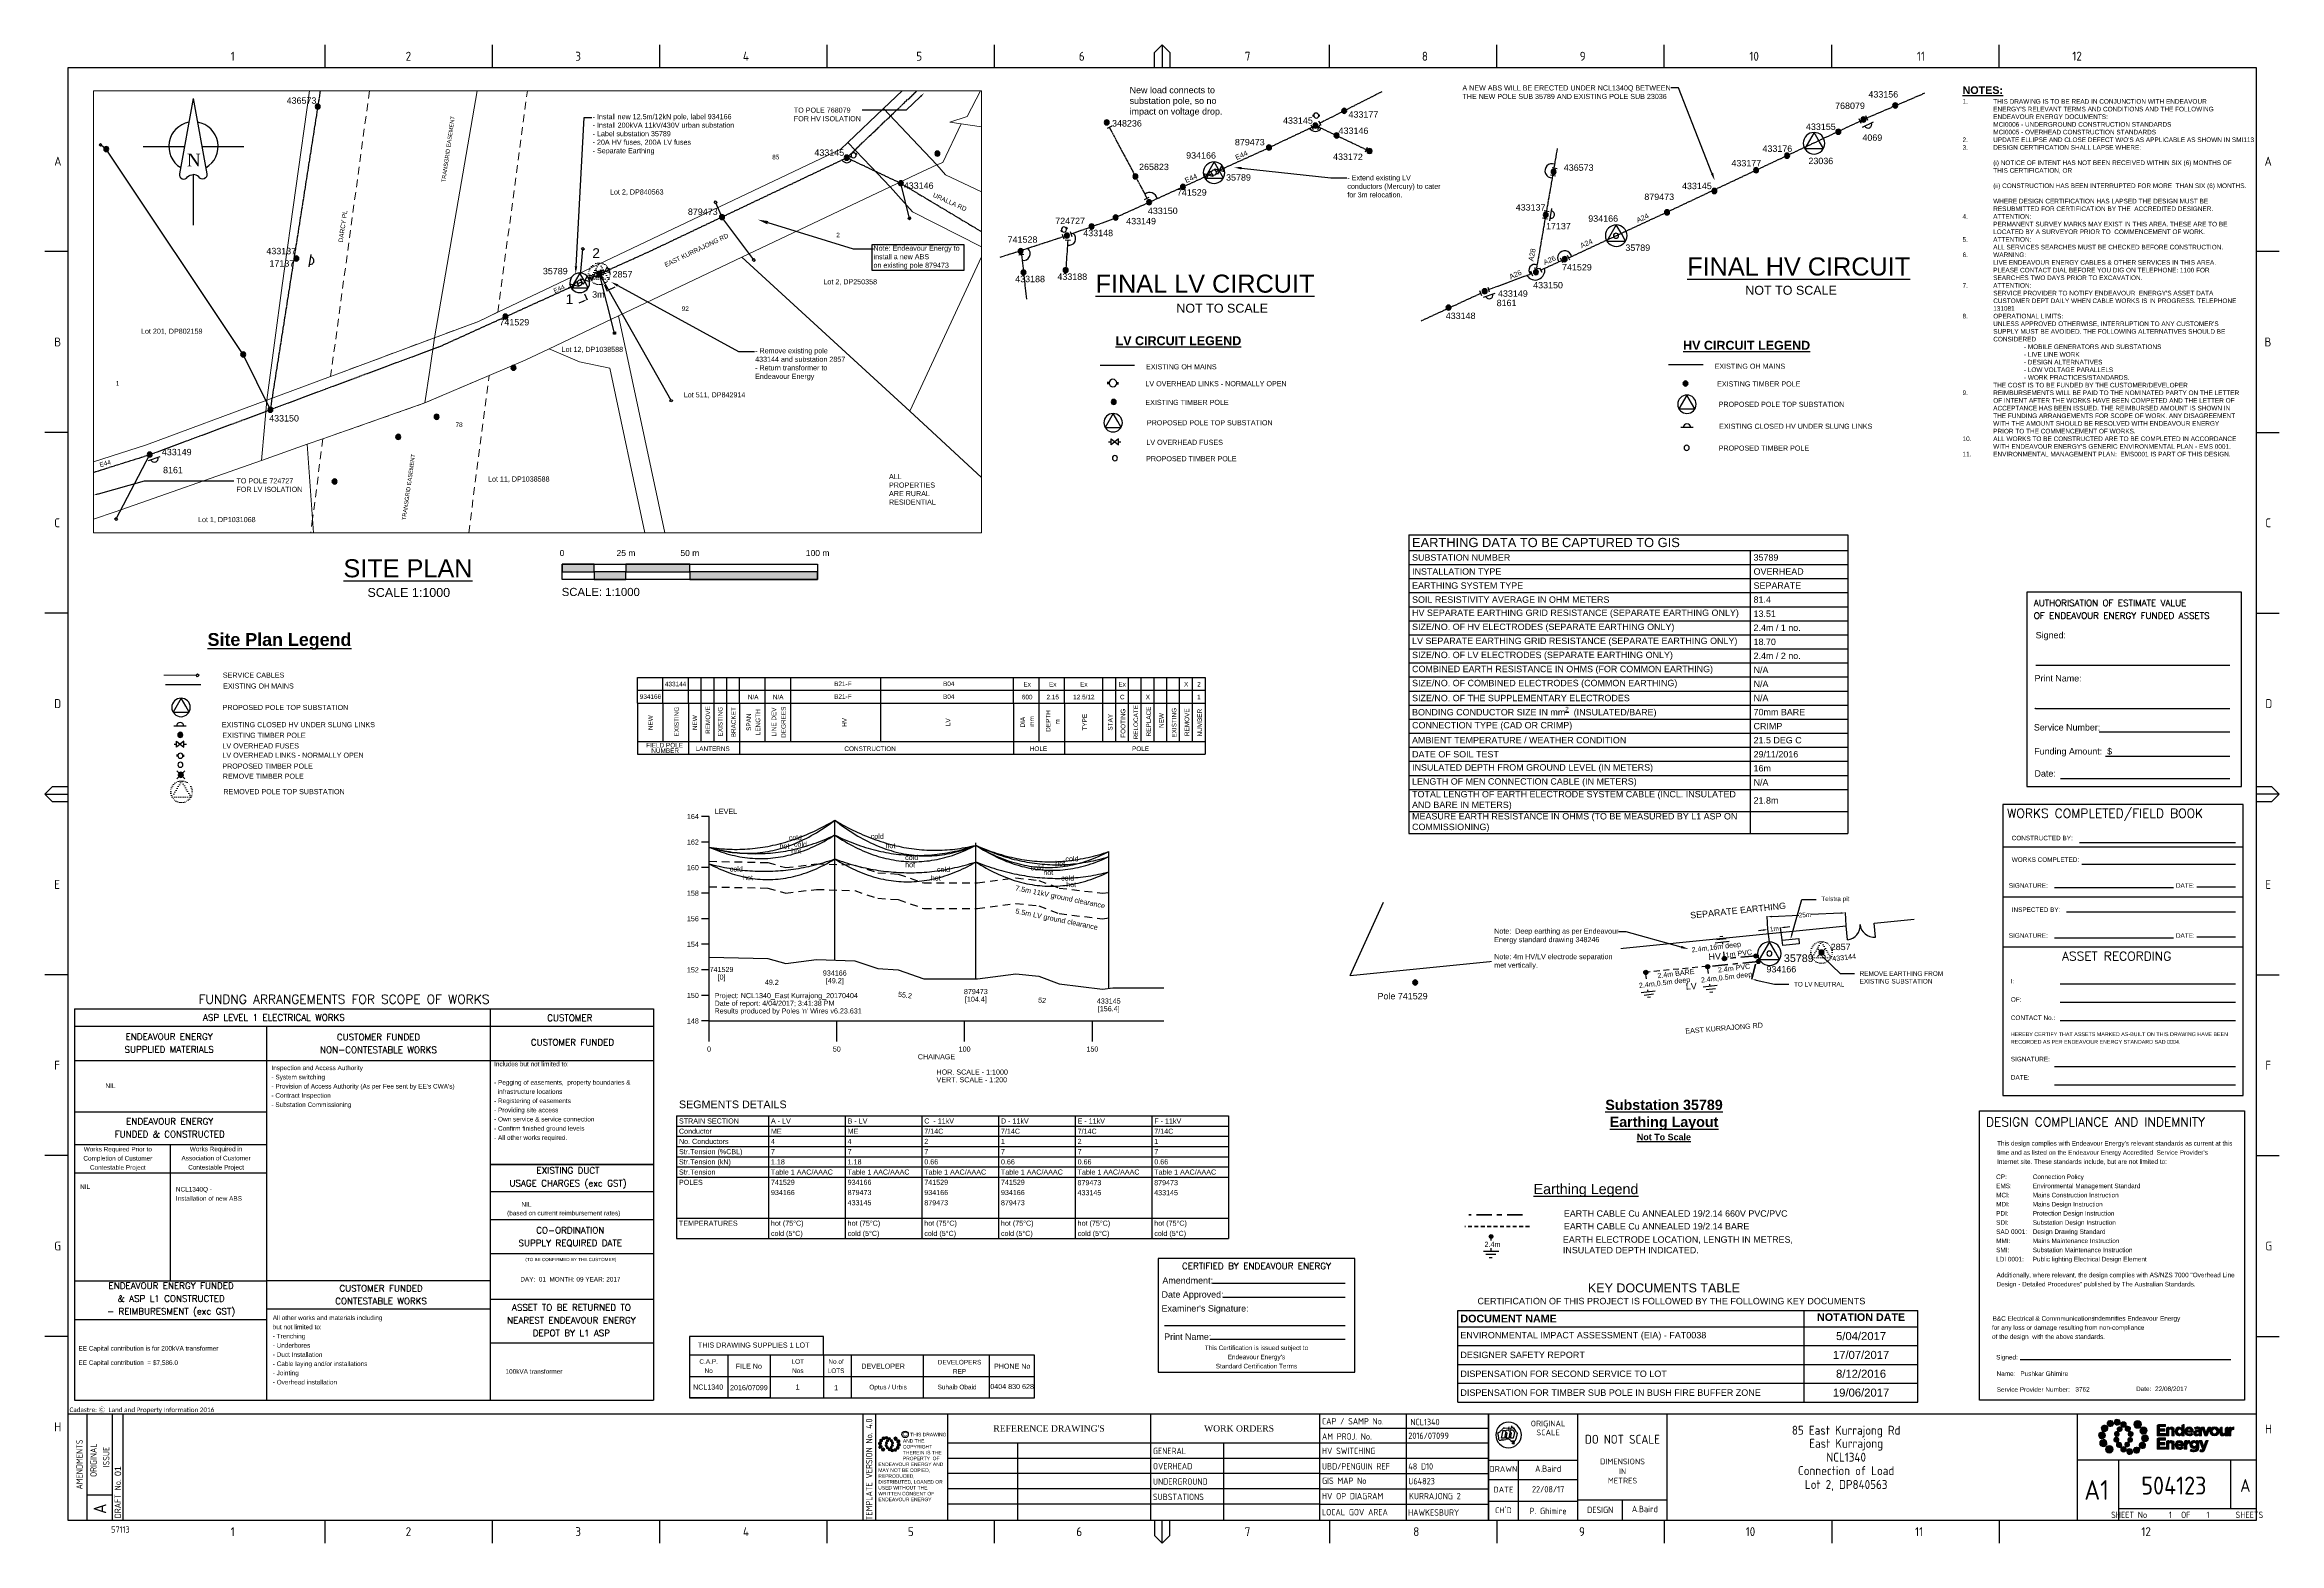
# Paper-space layout 'A1' of a CAD drawing. Header units: metres. Extents: x -30 to 845, y -5 to 581.
# The model-space entities are those that its viewports show. They can reach past a viewport. Long polylines and large blocks are cut down to what shows.
import ezdxf
from ezdxf import colors
from ezdxf.entities.mleader import LeaderData, LeaderLine
from ezdxf.enums import TextEntityAlignment as Align
from ezdxf.math import Vec2, Vec3

# ---------------------------------------------------------------- set-up
doc = ezdxf.new("R2010")
doc.units = ezdxf.units.M
for name, pattern in [('Cable Exist OH', [1, 1, 0]), ('Cable New OH', [6, 4, -2]), ('CHAIN', [6, 3, -1, 1, -1]), ('Dash', [5, 3, -2]), ('DOT', [0.25, 0, -0.25])]:
    doc.linetypes.add(name, pattern=pattern)
for name, color, linetype in [('_User Miscellaneous1', 7, 'Continuous'), ('_User Miscellaneous17', 7, 'Continuous'), ('Equip_HV_NEW', 7, 'Continuous'), ('Equip_LV_EXT', 7, 'Continuous'), ('Equip_LV_NEW', 7, 'Continuous'), ('Equip_SP_HV_EXT', 7, 'Continuous'), ('Equip_SP_HV_NEW', 7, 'Continuous'), ('Equip_SP_LV_EXT', 7, 'Continuous'), ('Mains_HV_EXT', 7, 'Continuous'), ('Mains_LV_EXT', 7, 'Continuous'), ('Mains_LV_NEW_C23', 7, 'Continuous'), ('Notes', 7, 'Continuous'), ('POLES', 5, 'Continuous'), ('Services_SP_EXT', 7, 'Continuous'), ('Services_SP_NEW', 7, 'Continuous'), ('Sub_SP_TR_HV_LV_EXT', 7, 'Continuous'), ('Sub_SP_TR_HV_LV_SL_LS_EXT', 7, 'Continuous'), ('Sub_SP_TR_HV_LV_SL_LS_NEW', 7, 'Continuous'), ('SupportsOH_SP_TR_HV_LV_SL_EXT', 7, 'Continuous'), ('SupportsOH_SP_TR_HV_LV_SL_NEW', 7, 'Continuous'), ('SupportsUG_SP_LV_EXT', 7, 'Continuous')]:
    doc.layers.add(name, color=color, linetype=linetype)
for name, color, linetype, lineweight in [('Cadastre Easements_SP_EXT', 7, 'Continuous', 5), ('Cadastre Land Parcels_SP_EXT', 7, 'Continuous', 5), ('Cadastre Roads_SP_EXT', 7, 'Continuous', 5)]:
    doc.layers.add(name, color=color, linetype=linetype, lineweight=lineweight)
doc.styles.add('ARIAL', font='arial.ttf', dxfattribs={"height": 2})
doc.styles.add('DDG Notes', font='arial.ttf')
doc.styles.add('Elec', font='romand__.ttf')
doc.styles.add('iecARIAL', font='arial.ttf', dxfattribs={"height": 2})
doc.styles.add('iecISOCP', font='isocp.shx')
doc.styles.add('iecNAME', font='times.ttf')
doc.styles.add('iecTimesNewRoman', font='times.ttf')
doc.styles.add('POLE_LABEL', font='arial.ttf')
doc.styles.get("Standard").update_dxf_attribs({"font": 'arial.ttf'})
doc.linetypes.add('Cable New UG', pattern='A,7,-0.25,["x",Standard,S=2,R=0,X=0.2,Y=-0.8],-2.1', length=9.35)
doc.dimstyles.get("Standard").update_dxf_attribs({"dimtxt": 0.18, "dimasz": 0.18, "dimexe": 0.18, "dimexo": 0.0625, "dimgap": 0.09, "dimtad": 0, "dimtih": 1, "dimtoh": 1, "dimdec": 4, "dimzin": 0, "dimdsep": 46, "dimtxsty": 'Standard', "dimcen": 0.09, "dimadec": 0, "dimazin": 0, "dimtfac": 1, "dimtdec": 4, "dimtofl": 0, "dimtmove": 0, "dimatfit": 3, "dimfxl": 1, "dimtolj": 1, "dimtzin": 0, "dimarcsym": 0})

# ---------------------------------------------------------------- blocks, each defined once
blk = doc.blocks.new('NorthPnt 11(NP11)')
for p, q in [((-19.7, 0.02), (-3.49, 0)), ((3.32, 0), (19.7, -0.02)), ((-0.08, -10.94), (-0.08, -30.8))]:
    blk.add_line(p, q)
for points in [[(-0.08, 18.81), (-5.43, -10.68, 0.877048), (-2.29, -11.9, -0.1543), (-0.08, -10.94, 0.090511)], [(-0.08, 18.81), (5.26, -10.68, -0.877048), (2.13, -11.9, 0.1543), (-0.08, -10.94, -0.090511)]]:
    blk.add_lwpolyline(points, format="xyb")
for start, end in [(100.5988, 238.86433), (300.09942, 80.43745)]:
    blk.add_arc((0, 0), 9.64, start, end)
at = {"color": 7, "style": 'iecNAME'}
blk.add_text('N', height=5.02, dxfattribs=at).set_placement((-2.62, -7.82))
blk = doc.blocks.new('EE_LOGO_SMALL')
at = {"layer": 'Notes'}
h = blk.add_hatch(color=256, dxfattribs=at)
edge = h.paths.add_edge_path()
edge.add_spline(control_points=[(-8.4, 2), (-9.2, 2), (-9.8, 1.4), (-9.8, 0.7), (-9.9, -0.1), (-9.3, -0.7), (-8.6, -0.8), (-7.8, -0.8), (-7.2, -0.2), (-7.1, 0.5), (-7.1, 1.3), (-7.7, 1.9), (-8.4, 2)], knot_values=[0, 0, 0, 0, 1, 1, 1, 2, 2, 2, 3, 3, 3, 4, 4, 4, 4], degree=3, periodic=0)
h = blk.add_hatch(color=256, dxfattribs=at)
edge = h.paths.add_edge_path()
edge.add_spline(control_points=[(-6.8, 4.5), (-7.4, 4.8), (-8.2, 4.6), (-8.6, 4), (-8.9, 3.4), (-8.7, 2.6), (-8.1, 2.2), (-7.5, 1.9), (-6.7, 2.1), (-6.3, 2.7), (-6, 3.3), (-6.2, 4.1), (-6.8, 4.5)], knot_values=[0, 0, 0, 0, 1, 1, 1, 2, 2, 2, 3, 3, 3, 4, 4, 4, 4], degree=3, periodic=0)
h = blk.add_hatch(color=256, dxfattribs=at)
edge = h.paths.add_edge_path()
edge.add_spline(control_points=[(-4.2, 5.9), (-4.6, 6.5), (-5.3, 6.6), (-5.9, 6.3), (-6.4, 5.9), (-6.6, 5.1), (-6.2, 4.6), (-5.9, 4), (-5.1, 3.8), (-4.6, 4.2), (-4, 4.6), (-3.8, 5.3), (-4.2, 5.9)], knot_values=[0, 0, 0, 0, 1, 1, 1, 2, 2, 2, 3, 3, 3, 4, 4, 4, 4], degree=3, periodic=0)
h = blk.add_hatch(color=256, dxfattribs=at)
edge = h.paths.add_edge_path()
edge.add_spline(control_points=[(-1.3, 5.9), (-1.4, 6.5), (-2, 7), (-2.6, 6.9), (-3.3, 6.9), (-3.7, 6.3), (-3.7, 5.6), (-3.6, 5), (-3, 4.5), (-2.4, 4.6), (-1.7, 4.7), (-1.3, 5.2), (-1.3, 5.9)], knot_values=[0, 0, 0, 0, 1, 1, 1, 2, 2, 2, 3, 3, 3, 4, 4, 4, 4], degree=3, periodic=0)
h = blk.add_hatch(color=256, dxfattribs=at)
edge = h.paths.add_edge_path()
edge.add_spline(control_points=[(-2.5, 2.1), (-3, 2.2), (-3.5, 1.9), (-3.6, 1.3), (-3.7, 0.8), (-3.4, 0.3), (-2.9, 0.2), (-2.4, 0.1), (-1.9, 0.4), (-1.8, 0.9), (-1.7, 1.5), (-2, 2), (-2.5, 2.1)], knot_values=[0, 0, 0, 0, 1, 1, 1, 2, 2, 2, 3, 3, 3, 4, 4, 4, 4], degree=3, periodic=0)
h = blk.add_hatch(color=256, dxfattribs=at)
edge = h.paths.add_edge_path()
edge.add_spline(control_points=[(1, 4.9), (1, 4.3), (0.5, 3.8), (-0.1, 3.8), (-0.7, 3.8), (-1.2, 4.3), (-1.2, 4.9), (-1.2, 5.5), (-0.7, 6), (-0.1, 6), (0.5, 6), (1, 5.5), (1, 4.9)], knot_values=[0, 0, 0, 0, 1, 1, 1, 2, 2, 2, 3, 3, 3, 4, 4, 4, 4], degree=3, periodic=0)
edge = h.paths.add_edge_path()
edge.add_spline(control_points=[(-1.4, 4), (-1.9, 4.1), (-2.4, 3.8), (-2.5, 3.3), (-2.6, 2.7), (-2.3, 2.2), (-1.8, 2.1), (-1.3, 2), (-0.7, 2.3), (-0.6, 2.9), (-0.5, 3.4), (-0.9, 3.9), (-1.4, 4)], knot_values=[0, 0, 0, 0, 1, 1, 1, 2, 2, 2, 3, 3, 3, 4, 4, 4, 4], degree=3, periodic=0)
h = blk.add_hatch(color=256, dxfattribs=at)
edge = h.paths.add_edge_path()
edge.add_spline(control_points=[(2.3, 2.4), (2.8, 2.8), (2.8, 3.4), (2.4, 3.9), (2, 4.3), (1.4, 4.3), (0.9, 3.9), (0.5, 3.6), (0.5, 2.9), (0.9, 2.5), (1.2, 2), (1.9, 2), (2.3, 2.4)], knot_values=[0, 0, 0, 0, 1, 1, 1, 2, 2, 2, 3, 3, 3, 4, 4, 4, 4], degree=3, periodic=0)
edge = h.paths.add_edge_path()
edge.add_spline(control_points=[(1, 4.9), (1, 4.3), (0.5, 3.8), (-0.1, 3.8), (-0.7, 3.8), (-1.2, 4.3), (-1.2, 4.9), (-1.2, 5.5), (-0.7, 6), (-0.1, 6), (0.5, 6), (1, 5.5), (1, 4.9)], knot_values=[0, 0, 0, 0, 1, 1, 1, 2, 2, 2, 3, 3, 3, 4, 4, 4, 4], degree=3, periodic=0)
h = blk.add_hatch(color=256, dxfattribs=at)
edge = h.paths.add_edge_path()
edge.add_spline(control_points=[(1, 4.9), (1, 4.3), (0.5, 3.8), (-0.1, 3.8), (-0.7, 3.8), (-1.2, 4.3), (-1.2, 4.9), (-1.2, 5.5), (-0.7, 6), (-0.1, 6), (0.5, 6), (1, 5.5), (1, 4.9)], knot_values=[0, 0, 0, 0, 1, 1, 1, 2, 2, 2, 3, 3, 3, 4, 4, 4, 4], degree=3, periodic=0)
edge = h.paths.add_edge_path(flags=16)
edge.add_spline(control_points=[(1, 4.9), (1, 4.3), (0.5, 3.8), (-0.1, 3.8), (-0.7, 3.8), (-1.2, 4.3), (-1.2, 4.9), (-1.2, 5.5), (-0.7, 6), (-0.1, 6), (0.5, 6), (1, 5.5), (1, 4.9)], knot_values=[0, 0, 0, 0, 1, 1, 1, 2, 2, 2, 3, 3, 3, 4, 4, 4, 4], degree=3, periodic=0)
h = blk.add_hatch(color=256, dxfattribs=at)
edge = h.paths.add_edge_path()
edge.add_spline(control_points=[(3, 0.2), (3.5, 0.3), (3.8, 0.9), (3.7, 1.4), (3.6, 1.9), (3, 2.3), (2.5, 2.1), (1.9, 2), (1.6, 1.4), (1.8, 0.9), (1.9, 0.4), (2.5, 0.1), (3, 0.2)], knot_values=[0, 0, 0, 0, 1, 1, 1, 2, 2, 2, 3, 3, 3, 4, 4, 4, 4], degree=3, periodic=0)
h = blk.add_hatch(color=256, dxfattribs=at)
edge = h.paths.add_edge_path()
edge.add_spline(control_points=[(7, 4.9), (7, 4), (6.3, 3.4), (5.5, 3.4), (4.6, 3.4), (4, 4), (4, 4.9), (4, 5.7), (4.6, 6.4), (5.5, 6.4), (6.3, 6.4), (7, 5.7), (7, 4.9)], knot_values=[0, 0, 0, 0, 1, 1, 1, 2, 2, 2, 3, 3, 3, 4, 4, 4, 4], degree=3, periodic=0)
h = blk.add_hatch(color=256, dxfattribs=at)
edge = h.paths.add_edge_path()
edge.add_spline(control_points=[(8.4, 1.1), (9.1, 1.5), (9.4, 2.3), (9.1, 3), (8.8, 3.7), (7.9, 4.1), (7.2, 3.8), (6.5, 3.4), (6.2, 2.6), (6.5, 1.9), (6.8, 1.2), (7.7, 0.8), (8.4, 1.1)], knot_values=[0, 0, 0, 0, 1, 1, 1, 2, 2, 2, 3, 3, 3, 4, 4, 4, 4], degree=3, periodic=0)
h = blk.add_hatch(color=256, dxfattribs=at)
edge = h.paths.add_edge_path()
edge.add_spline(control_points=[(8.3, -1.9), (9, -1.9), (9.7, -1.4), (9.7, -0.6), (9.7, 0.1), (9.2, 0.8), (8.4, 0.8), (7.7, 0.8), (7, 0.3), (7, -0.5), (6.9, -1.2), (7.5, -1.9), (8.3, -1.9)], knot_values=[0, 0, 0, 0, 1, 1, 1, 2, 2, 2, 3, 3, 3, 4, 4, 4, 4], degree=3, periodic=0)
h = blk.add_hatch(color=256, dxfattribs=at)
edge = h.paths.add_edge_path()
edge.add_spline(control_points=[(-8.5, -1.1), (-9.2, -1.4), (-9.6, -2.3), (-9.3, -3), (-8.9, -3.7), (-8.1, -4), (-7.4, -3.7), (-6.7, -3.4), (-6.3, -2.5), (-6.6, -1.8), (-7, -1.1), (-7.8, -0.8), (-8.5, -1.1)], knot_values=[0, 0, 0, 0, 1, 1, 1, 2, 2, 2, 3, 3, 3, 4, 4, 4, 4], degree=3, periodic=0)
h = blk.add_hatch(color=256, dxfattribs=at)
edge = h.paths.add_edge_path()
edge.add_spline(control_points=[(-7.1, -4.8), (-7.1, -4), (-6.5, -3.3), (-5.6, -3.3), (-4.8, -3.3), (-4.1, -4), (-4.1, -4.8), (-4.1, -5.7), (-4.8, -6.3), (-5.6, -6.3), (-6.5, -6.3), (-7.1, -5.7), (-7.1, -4.8)], knot_values=[0, 0, 0, 0, 1, 1, 1, 2, 2, 2, 3, 3, 3, 4, 4, 4, 4], degree=3, periodic=0)
h = blk.add_hatch(color=256, dxfattribs=at)
edge = h.paths.add_edge_path()
edge.add_spline(control_points=[(-3.1, -0.2), (-3.7, -0.3), (-4, -0.8), (-3.8, -1.4), (-3.7, -1.9), (-3.2, -2.2), (-2.6, -2.1), (-2.1, -1.9), (-1.8, -1.4), (-1.9, -0.9), (-2.1, -0.3), (-2.6, 0), (-3.1, -0.2)], knot_values=[0, 0, 0, 0, 1, 1, 1, 2, 2, 2, 3, 3, 3, 4, 4, 4, 4], degree=3, periodic=0)
h = blk.add_hatch(color=256, dxfattribs=at)
edge = h.paths.add_edge_path()
edge.add_spline(control_points=[(-2.5, -2.3), (-2.9, -2.7), (-3, -3.4), (-2.6, -3.8), (-2.2, -4.2), (-1.5, -4.3), (-1.1, -3.9), (-0.7, -3.5), (-0.6, -2.8), (-1, -2.4), (-1.4, -2), (-2, -1.9), (-2.5, -2.3)], knot_values=[0, 0, 0, 0, 1, 1, 1, 2, 2, 2, 3, 3, 3, 4, 4, 4, 4], degree=3, periodic=0)
h = blk.add_hatch(color=256, dxfattribs=at)
edge = h.paths.add_edge_path()
edge.add_spline(control_points=[(-1.2, -4.8), (-1.2, -4.2), (-0.7, -3.7), (-0.1, -3.7), (0.5, -3.7), (1, -4.2), (1, -4.8), (1, -5.4), (0.5, -5.9), (-0.1, -5.9), (-0.7, -5.9), (-1.2, -5.4), (-1.2, -4.8)], knot_values=[0, 0, 0, 0, 1, 1, 1, 2, 2, 2, 3, 3, 3, 4, 4, 4, 4], degree=3, periodic=0)
h = blk.add_hatch(color=256, dxfattribs=at)
edge = h.paths.add_edge_path()
edge.add_spline(control_points=[(1.2, -3.9), (1.7, -4.1), (2.2, -3.7), (2.3, -3.2), (2.5, -2.7), (2.1, -2.2), (1.6, -2.1), (1.1, -2), (0.6, -2.3), (0.5, -2.8), (0.4, -3.3), (0.7, -3.8), (1.2, -3.9)], knot_values=[0, 0, 0, 0, 1, 1, 1, 2, 2, 2, 3, 3, 3, 4, 4, 4, 4], degree=3, periodic=0)
h = blk.add_hatch(color=256, dxfattribs=at)
edge = h.paths.add_edge_path()
edge.add_spline(control_points=[(1.2, -5.8), (1.3, -6.5), (1.8, -6.9), (2.5, -6.9), (3.1, -6.8), (3.6, -6.2), (3.5, -5.6), (3.4, -5), (2.9, -4.5), (2.2, -4.6), (1.6, -4.6), (1.1, -5.2), (1.2, -5.8)], knot_values=[0, 0, 0, 0, 1, 1, 1, 2, 2, 2, 3, 3, 3, 4, 4, 4, 4], degree=3, periodic=0)
h = blk.add_hatch(color=256, dxfattribs=at)
edge = h.paths.add_edge_path()
edge.add_spline(control_points=[(2.4, -2), (2.9, -2.1), (3.4, -1.8), (3.5, -1.3), (3.6, -0.8), (3.3, -0.3), (2.8, -0.2), (2.2, -0.1), (1.7, -0.4), (1.6, -0.9), (1.5, -1.4), (1.8, -1.9), (2.4, -2)], knot_values=[0, 0, 0, 0, 1, 1, 1, 2, 2, 2, 3, 3, 3, 4, 4, 4, 4], degree=3, periodic=0)
h = blk.add_hatch(color=256, dxfattribs=at)
edge = h.paths.add_edge_path()
edge.add_spline(control_points=[(4, -5.8), (4.4, -6.4), (5.2, -6.6), (5.7, -6.2), (6.3, -5.8), (6.5, -5.1), (6.1, -4.5), (5.7, -4), (5, -3.8), (4.4, -4.2), (3.8, -4.5), (3.7, -5.3), (4, -5.8)], knot_values=[0, 0, 0, 0, 1, 1, 1, 2, 2, 2, 3, 3, 3, 4, 4, 4, 4], degree=3, periodic=0)
h = blk.add_hatch(color=256, dxfattribs=at)
edge = h.paths.add_edge_path()
edge.add_spline(control_points=[(6.7, -4.4), (7.3, -4.8), (8.1, -4.6), (8.4, -4), (8.8, -3.3), (8.6, -2.6), (8, -2.2), (7.3, -1.8), (6.6, -2.1), (6.2, -2.7), (5.8, -3.3), (6, -4.1), (6.7, -4.4)], knot_values=[0, 0, 0, 0, 1, 1, 1, 2, 2, 2, 3, 3, 3, 4, 4, 4, 4], degree=3, periodic=0)
at = {"layer": 'Notes', "lineweight": 0}
for points in [[(1.8, 2.1), (1.8, 2.1)], [(-2, -2.1), (-2, -2.1)]]:
    blk.add_lwpolyline(points, dxfattribs=at)
for points in [[(-8.4, 2), (-9.2, 2), (-9.8, 1.4), (-9.8, 0.7), (-9.9, -0.1), (-9.3, -0.7), (-8.6, -0.8), (-7.8, -0.8), (-7.2, -0.2), (-7.1, 0.5), (-7.1, 1.3), (-7.7, 1.9), (-8.4, 2)], [(-6.8, 4.5), (-7.4, 4.8), (-8.2, 4.6), (-8.6, 4), (-8.9, 3.4), (-8.7, 2.6), (-8.1, 2.2), (-7.5, 1.9), (-6.7, 2.1), (-6.3, 2.7), (-6, 3.3), (-6.2, 4.1), (-6.8, 4.5)], [(-4.2, 5.9), (-4.6, 6.5), (-5.3, 6.6), (-5.9, 6.3), (-6.4, 5.9), (-6.6, 5.1), (-6.2, 4.6), (-5.9, 4), (-5.1, 3.8), (-4.6, 4.2), (-4, 4.6), (-3.8, 5.3), (-4.2, 5.9)], [(-1.3, 5.9), (-1.4, 6.5), (-2, 7), (-2.6, 6.9), (-3.3, 6.9), (-3.7, 6.3), (-3.7, 5.6), (-3.6, 5), (-3, 4.5), (-2.4, 4.6), (-1.7, 4.7), (-1.3, 5.2), (-1.3, 5.9)], [(-2.5, 2.1), (-3, 2.2), (-3.5, 1.9), (-3.6, 1.3), (-3.7, 0.8), (-3.4, 0.3), (-2.9, 0.2), (-2.4, 0.1), (-1.9, 0.4), (-1.8, 0.9), (-1.7, 1.5), (-2, 2), (-2.5, 2.1)], [(-1.4, 4), (-1.9, 4.1), (-2.4, 3.8), (-2.5, 3.3), (-2.6, 2.7), (-2.3, 2.2), (-1.8, 2.1), (-1.3, 2), (-0.7, 2.3), (-0.6, 2.9), (-0.5, 3.4), (-0.9, 3.9), (-1.4, 4)], [(1, 4.9), (1, 4.3), (0.5, 3.8), (-0.1, 3.8), (-0.7, 3.8), (-1.2, 4.3), (-1.2, 4.9), (-1.2, 5.5), (-0.7, 6), (-0.1, 6), (0.5, 6), (1, 5.5), (1, 4.9)], [(1, 4.9), (1, 4.3), (0.5, 3.8), (-0.1, 3.8), (-0.7, 3.8), (-1.2, 4.3), (-1.2, 4.9), (-1.2, 5.5), (-0.7, 6), (-0.1, 6), (0.5, 6), (1, 5.5), (1, 4.9)], [(2.3, 2.4), (2.8, 2.8), (2.8, 3.4), (2.4, 3.9), (2, 4.3), (1.4, 4.3), (0.9, 3.9), (0.5, 3.6), (0.5, 2.9), (0.9, 2.5), (1.2, 2), (1.9, 2), (2.3, 2.4)], [(3, 0.2), (3.5, 0.3), (3.8, 0.9), (3.7, 1.4), (3.6, 1.9), (3, 2.3), (2.5, 2.1), (1.9, 2), (1.6, 1.4), (1.8, 0.9), (1.9, 0.4), (2.5, 0.1), (3, 0.2)], [(7, 4.9), (7, 4), (6.3, 3.4), (5.5, 3.4), (4.6, 3.4), (4, 4), (4, 4.9), (4, 5.7), (4.6, 6.4), (5.5, 6.4), (6.3, 6.4), (7, 5.7), (7, 4.9)], [(8.4, 1.1), (9.1, 1.5), (9.4, 2.3), (9.1, 3), (8.8, 3.7), (7.9, 4.1), (7.2, 3.8), (6.5, 3.4), (6.2, 2.6), (6.5, 1.9), (6.8, 1.2), (7.7, 0.8), (8.4, 1.1)], [(8.3, -1.9), (9, -1.9), (9.7, -1.4), (9.7, -0.6), (9.7, 0.1), (9.2, 0.8), (8.4, 0.8), (7.7, 0.8), (7, 0.3), (7, -0.5), (6.9, -1.2), (7.5, -1.9), (8.3, -1.9)], [(-8.5, -1.1), (-9.2, -1.4), (-9.6, -2.3), (-9.3, -3), (-8.9, -3.7), (-8.1, -4), (-7.4, -3.7), (-6.7, -3.4), (-6.3, -2.5), (-6.6, -1.8), (-7, -1.1), (-7.8, -0.8), (-8.5, -1.1)], [(-7.1, -4.8), (-7.1, -4), (-6.5, -3.3), (-5.6, -3.3), (-4.8, -3.3), (-4.1, -4), (-4.1, -4.8), (-4.1, -5.7), (-4.8, -6.3), (-5.6, -6.3), (-6.5, -6.3), (-7.1, -5.7), (-7.1, -4.8)], [(-3.1, -0.2), (-3.7, -0.3), (-4, -0.8), (-3.8, -1.4), (-3.7, -1.9), (-3.2, -2.2), (-2.6, -2.1), (-2.1, -1.9), (-1.8, -1.4), (-1.9, -0.9), (-2.1, -0.3), (-2.6, 0), (-3.1, -0.2)], [(-2.5, -2.3), (-2.9, -2.7), (-3, -3.4), (-2.6, -3.8), (-2.2, -4.2), (-1.5, -4.3), (-1.1, -3.9), (-0.7, -3.5), (-0.6, -2.8), (-1, -2.4), (-1.4, -2), (-2, -1.9), (-2.5, -2.3)], [(-1.2, -4.8), (-1.2, -4.2), (-0.7, -3.7), (-0.1, -3.7), (0.5, -3.7), (1, -4.2), (1, -4.8), (1, -5.4), (0.5, -5.9), (-0.1, -5.9), (-0.7, -5.9), (-1.2, -5.4), (-1.2, -4.8)], [(1.2, -3.9), (1.7, -4.1), (2.2, -3.7), (2.3, -3.2), (2.5, -2.7), (2.1, -2.2), (1.6, -2.1), (1.1, -2), (0.6, -2.3), (0.5, -2.8), (0.4, -3.3), (0.7, -3.8), (1.2, -3.9)], [(1.2, -5.8), (1.3, -6.5), (1.8, -6.9), (2.5, -6.9), (3.1, -6.8), (3.6, -6.2), (3.5, -5.6), (3.4, -5), (2.9, -4.5), (2.2, -4.6), (1.6, -4.6), (1.1, -5.2), (1.2, -5.8)], [(2.4, -2), (2.9, -2.1), (3.4, -1.8), (3.5, -1.3), (3.6, -0.8), (3.3, -0.3), (2.8, -0.2), (2.2, -0.1), (1.7, -0.4), (1.6, -0.9), (1.5, -1.4), (1.8, -1.9), (2.4, -2)], [(4, -5.8), (4.4, -6.4), (5.2, -6.6), (5.7, -6.2), (6.3, -5.8), (6.5, -5.1), (6.1, -4.5), (5.7, -4), (5, -3.8), (4.4, -4.2), (3.8, -4.5), (3.7, -5.3), (4, -5.8)], [(6.7, -4.4), (7.3, -4.8), (8.1, -4.6), (8.4, -4), (8.8, -3.3), (8.6, -2.6), (8, -2.2), (7.3, -1.8), (6.6, -2.1), (6.2, -2.7), (5.8, -3.3), (6, -4.1), (6.7, -4.4)]]:
    blk.add_open_spline(points, degree=3, knots=[0, 0, 0, 0, 1, 1, 1, 2, 2, 2, 3, 3, 3, 4, 4, 4, 4], dxfattribs=at)
blk = doc.blocks.new('EE_COPYRIGHT_A1')
at = {"layer": 'Notes'}
blk.add_circle((9.53, -0.82), 1.15, dxfattribs=at)
at = {"xscale": 0.4, "yscale": 0.4, "zscale": 0.4}
blk.add_blockref('EE_LOGO_SMALL', (3.96, -4.29), dxfattribs=at)
at = {"layer": 'Notes', "insert": (0, 0), "char_height": 1.25, "width": 24.1208, "attachment_point": 1, "style": 'ARIAL'}
blk.add_mtext('\\pt8.75;               ^I{\\H1.2x;C } THIS DRAWING\\P\\pi-8.75,l8.75,t8.75,20;       ^IAND THE ^I\\P\\pi0,t8.75;COPYRIGHT\\P\\pi-8.75,t1.25,8.75;^I^ITHEREIN IS THE PROPERTY  OF \\P\\pi0,l0,t1.25;ENDEAVOUR ENERGY AND MAY NOT BE COPIED, REPRODUCED, DISTRIBUTED, LOANED OR USED WITHOUT THE WRITTEN CONSENT OF ENDEAVOUR ENERGY', dxfattribs=at)
blk = doc.blocks.new('EE_LOGO')
h = blk.add_hatch(color=7)
edge = h.paths.add_edge_path()
edge.add_spline(control_points=[(-25.34, 1.94), (-26.08, 1.98), (-26.72, 1.41), (-26.77, 0.66), (-26.81, -0.09), (-26.24, -0.72), (-25.49, -0.77), (-24.74, -0.81), (-24.1, -0.24), (-24.06, 0.51), (-24.02, 1.25), (-24.59, 1.89), (-25.34, 1.94)], knot_values=[0, 0, 0, 0, 1, 1, 1, 2, 2, 2, 3, 3, 3, 4, 4, 4, 4], degree=3, periodic=0)
h = blk.add_hatch(color=7)
edge = h.paths.add_edge_path()
edge.add_spline(control_points=[(-23.73, 4.46), (-24.34, 4.81), (-25.13, 4.61), (-25.49, 3.99), (-25.85, 3.38), (-25.64, 2.59), (-25.03, 2.23), (-24.41, 1.87), (-23.63, 2.08), (-23.27, 2.69), (-22.91, 3.31), (-23.12, 4.1), (-23.73, 4.46)], knot_values=[0, 0, 0, 0, 1, 1, 1, 2, 2, 2, 3, 3, 3, 4, 4, 4, 4], degree=3, periodic=0)
h = blk.add_hatch(color=7)
edge = h.paths.add_edge_path()
edge.add_spline(control_points=[(-21.12, 5.87), (-21.48, 6.44), (-22.24, 6.61), (-22.81, 6.24), (-23.37, 5.88), (-23.54, 5.12), (-23.17, 4.55), (-22.81, 3.98), (-22.05, 3.82), (-21.48, 4.19), (-20.92, 4.55), (-20.75, 5.31), (-21.12, 5.87)], knot_values=[0, 0, 0, 0, 1, 1, 1, 2, 2, 2, 3, 3, 3, 4, 4, 4, 4], degree=3, periodic=0)
h = blk.add_hatch(color=7)
edge = h.paths.add_edge_path()
edge.add_spline(control_points=[(-19.43, 2.06), (-19.94, 2.17), (-20.44, 1.84), (-20.55, 1.33), (-20.66, 0.82), (-20.34, 0.32), (-19.83, 0.21), (-19.32, 0.1), (-18.81, 0.42), (-18.71, 0.93), (-18.59, 1.44), (-18.92, 1.95), (-19.43, 2.06)], knot_values=[0, 0, 0, 0, 1, 1, 1, 2, 2, 2, 3, 3, 3, 4, 4, 4, 4], degree=3, periodic=0)
h = blk.add_hatch(color=7)
edge = h.paths.add_edge_path()
edge.add_spline(control_points=[(-18.27, 5.87), (-18.34, 6.5), (-18.91, 6.97), (-19.54, 6.9), (-20.18, 6.84), (-20.65, 6.27), (-20.58, 5.63), (-20.52, 4.99), (-19.95, 4.53), (-19.31, 4.59), (-18.67, 4.66), (-18.21, 5.23), (-18.27, 5.87)], knot_values=[0, 0, 0, 0, 1, 1, 1, 2, 2, 2, 3, 3, 3, 4, 4, 4, 4], degree=3, periodic=0)
h = blk.add_hatch(color=7)
edge = h.paths.add_edge_path()
edge.add_spline(control_points=[(-15.91, 4.86), (-15.91, 4.26), (-16.4, 3.77), (-17, 3.77), (-17.6, 3.77), (-18.08, 4.26), (-18.08, 4.86), (-18.08, 5.46), (-17.6, 5.95), (-17, 5.95), (-16.4, 5.95), (-15.91, 5.46), (-15.91, 4.86)], knot_values=[0, 0, 0, 0, 1, 1, 1, 2, 2, 2, 3, 3, 3, 4, 4, 4, 4], degree=3, periodic=0)
edge = h.paths.add_edge_path()
edge.add_spline(control_points=[(-18.29, 3.97), (-18.8, 4.08), (-19.3, 3.76), (-19.41, 3.25), (-19.52, 2.74), (-19.2, 2.23), (-18.69, 2.12), (-18.18, 2.01), (-17.67, 2.33), (-17.56, 2.84), (-17.45, 3.35), (-17.78, 3.86), (-18.29, 3.97)], knot_values=[0, 0, 0, 0, 1, 1, 1, 2, 2, 2, 3, 3, 3, 4, 4, 4, 4], degree=3, periodic=0)
h = blk.add_hatch(color=7)
edge = h.paths.add_edge_path()
edge.add_spline(control_points=[(-14.59, 2.36), (-14.16, 2.75), (-14.12, 3.41), (-14.51, 3.84), (-14.89, 4.27), (-15.55, 4.31), (-15.99, 3.93), (-16.42, 3.54), (-16.46, 2.88), (-16.07, 2.45), (-15.69, 2.01), (-15.02, 1.98), (-14.59, 2.36)], knot_values=[0, 0, 0, 0, 1, 1, 1, 2, 2, 2, 3, 3, 3, 4, 4, 4, 4], degree=3, periodic=0)
edge = h.paths.add_edge_path()
edge.add_spline(control_points=[(-15.91, 4.86), (-15.91, 4.26), (-16.4, 3.77), (-17, 3.77), (-17.6, 3.77), (-18.08, 4.26), (-18.08, 4.86), (-18.08, 5.46), (-17.6, 5.95), (-17, 5.95), (-16.4, 5.95), (-15.91, 5.46), (-15.91, 4.86)], knot_values=[0, 0, 0, 0, 1, 1, 1, 2, 2, 2, 3, 3, 3, 4, 4, 4, 4], degree=3, periodic=0)
h = blk.add_hatch(color=7)
edge = h.paths.add_edge_path()
edge.add_spline(control_points=[(-15.91, 4.86), (-15.91, 4.26), (-16.4, 3.77), (-17, 3.77), (-17.6, 3.77), (-18.08, 4.26), (-18.08, 4.86), (-18.08, 5.46), (-17.6, 5.95), (-17, 5.95), (-16.4, 5.95), (-15.91, 5.46), (-15.91, 4.86)], knot_values=[0, 0, 0, 0, 1, 1, 1, 2, 2, 2, 3, 3, 3, 4, 4, 4, 4], degree=3, periodic=0)
edge = h.paths.add_edge_path(flags=16)
edge.add_spline(control_points=[(-15.91, 4.86), (-15.91, 4.26), (-16.4, 3.77), (-17, 3.77), (-17.6, 3.77), (-18.08, 4.26), (-18.08, 4.86), (-18.08, 5.46), (-17.6, 5.95), (-17, 5.95), (-16.4, 5.95), (-15.91, 5.46), (-15.91, 4.86)], knot_values=[0, 0, 0, 0, 1, 1, 1, 2, 2, 2, 3, 3, 3, 4, 4, 4, 4], degree=3, periodic=0)
h = blk.add_hatch(color=7)
edge = h.paths.add_edge_path()
edge.add_spline(control_points=[(-13.94, 0.18), (-13.41, 0.32), (-13.09, 0.87), (-13.23, 1.4), (-13.37, 1.93), (-13.92, 2.25), (-14.45, 2.11), (-14.98, 1.97), (-15.3, 1.42), (-15.16, 0.89), (-15.02, 0.36), (-14.47, 0.04), (-13.94, 0.18)], knot_values=[0, 0, 0, 0, 1, 1, 1, 2, 2, 2, 3, 3, 3, 4, 4, 4, 4], degree=3, periodic=0)
h = blk.add_hatch(color=7)
edge = h.paths.add_edge_path()
edge.add_spline(control_points=[(-9.93, 4.86), (-9.93, 4.03), (-10.61, 3.35), (-11.44, 3.35), (-12.28, 3.35), (-12.95, 4.03), (-12.95, 4.86), (-12.95, 5.69), (-12.28, 6.37), (-11.44, 6.37), (-10.61, 6.37), (-9.93, 5.69), (-9.93, 4.86)], knot_values=[0, 0, 0, 0, 1, 1, 1, 2, 2, 2, 3, 3, 3, 4, 4, 4, 4], degree=3, periodic=0)
h = blk.add_hatch(color=7)
edge = h.paths.add_edge_path()
edge.add_spline(control_points=[(-8.55, 1.13), (-7.83, 1.45), (-7.5, 2.29), (-7.82, 3.01), (-8.14, 3.73), (-8.98, 4.06), (-9.7, 3.74), (-10.42, 3.42), (-10.75, 2.58), (-10.43, 1.86), (-10.11, 1.14), (-9.27, 0.81), (-8.55, 1.13)], knot_values=[0, 0, 0, 0, 1, 1, 1, 2, 2, 2, 3, 3, 3, 4, 4, 4, 4], degree=3, periodic=0)
h = blk.add_hatch(color=7)
edge = h.paths.add_edge_path()
edge.add_spline(control_points=[(-8.66, -1.92), (-7.91, -1.96), (-7.27, -1.39), (-7.23, -0.64), (-7.19, 0.1), (-7.76, 0.74), (-8.51, 0.78), (-9.25, 0.83), (-9.89, 0.26), (-9.94, -0.49), (-9.98, -1.24), (-9.41, -1.88), (-8.66, -1.92)], knot_values=[0, 0, 0, 0, 1, 1, 1, 2, 2, 2, 3, 3, 3, 4, 4, 4, 4], degree=3, periodic=0)
h = blk.add_hatch(color=7)
edge = h.paths.add_edge_path()
edge.add_spline(control_points=[(-3.85, 0.44), (-3.85, 0.44), (-3.85, 4.25), (-3.85, 4.3), (-3.85, 4.35), (-3.85, 4.86), (-3.29, 4.86), (-2.74, 4.86), (-0.49, 4.86), (-0.49, 4.86), (-0.49, 4.86), (-0.49, 4), (-0.49, 4), (-0.49, 4), (-2.89, 4), (-2.89, 4), (-2.89, 4), (-2.89, 3.1), (-2.89, 3.1), (-2.89, 3.1), (-0.8, 3.1), (-0.8, 3.1), (-0.8, 3.1), (-0.8, 2.23), (-0.8, 2.23), (-0.8, 2.23), (-2.89, 2.23), (-2.89, 2.23), (-2.89, 2.23), (-2.89, 1.31), (-2.89, 1.31), (-2.89, 1.31), (-0.49, 1.31), (-0.49, 1.31), (-0.49, 1.31), (-0.49, 0.44), (-0.49, 0.44), (-0.49, 0.44), (-3.85, 0.44), (-3.85, 0.44)], knot_values=[0, 0, 0, 0, 1, 1, 1, 2, 2, 2, 3, 3, 3, 4, 4, 4, 5, 5, 5, 6, 6, 6, 7, 7, 7, 8, 8, 8, 9, 9, 9, 10, 10, 10, 11, 11, 11, 12, 12, 12, 13, 13, 13, 13], degree=3, periodic=0)
h = blk.add_hatch(color=7)
edge = h.paths.add_edge_path()
edge.add_spline(control_points=[(1.94, 0.44), (1.94, 0.44), (1.94, 2.33), (1.94, 2.33), (1.94, 2.78), (1.73, 3.02), (1.36, 3.02), (1, 3.02), (0.76, 2.78), (0.76, 2.33), (0.76, 2.33), (0.76, 0.44), (0.76, 0.44), (0.76, 0.44), (-0.2, 0.44), (-0.2, 0.44), (-0.2, 0.44), (-0.2, 3.21), (-0.2, 3.27), (-0.2, 3.33), (-0.2, 3.82), (0.36, 3.82), (0.76, 3.82), (0.76, 3.82), (0.76, 3.82), (0.76, 3.82), (0.76, 3.35), (0.76, 3.35), (0.98, 3.63), (1.27, 3.89), (1.75, 3.89), (2.48, 3.89), (2.9, 3.41), (2.9, 2.63), (2.9, 2.63), (2.9, 0.44), (2.9, 0.44), (2.9, 0.44), (1.94, 0.44), (1.94, 0.44)], knot_values=[0, 0, 0, 0, 1, 1, 1, 2, 2, 2, 3, 3, 3, 4, 4, 4, 5, 5, 5, 6, 6, 6, 7, 7, 7, 8, 8, 8, 9, 9, 9, 10, 10, 10, 11, 11, 11, 12, 12, 12, 13, 13, 13, 13], degree=3, periodic=0)
h = blk.add_hatch(color=7)
edge = h.paths.add_edge_path(flags=16)
edge.add_spline(control_points=[(5.8, 2.13), (5.8, 2.69), (5.43, 3.07), (4.98, 3.07), (4.53, 3.07), (4.15, 2.7), (4.15, 2.13), (4.15, 2.13), (4.15, 2.12), (4.15, 2.12), (4.15, 1.56), (4.53, 1.19), (4.98, 1.19), (5.43, 1.19), (5.8, 1.56), (5.8, 2.12), (5.8, 2.12), (5.8, 2.13), (5.8, 2.13)], knot_values=[0, 0, 0, 0, 1, 1, 1, 2, 2, 2, 3, 3, 3, 4, 4, 4, 5, 5, 5, 6, 6, 6, 6], degree=3, periodic=0)
edge = h.paths.add_edge_path()
edge.add_spline(control_points=[(5.79, 0.44), (5.79, 0.44), (5.79, 0.92), (5.79, 0.92), (5.55, 0.6), (5.23, 0.37), (4.73, 0.37), (3.94, 0.37), (3.19, 0.99), (3.19, 2.12), (3.19, 2.12), (3.19, 2.13), (3.19, 2.13), (3.19, 3.26), (3.93, 3.88), (4.73, 3.88), (5.24, 3.88), (5.56, 3.65), (5.79, 3.38), (5.79, 3.38), (5.79, 4.27), (5.79, 4.3), (5.79, 4.34), (5.79, 4.86), (6.34, 4.86), (6.73, 4.86), (6.75, 4.86), (6.75, 4.86), (6.75, 4.86), (6.75, 0.44), (6.75, 0.44), (6.75, 0.44), (5.79, 0.44), (5.79, 0.44)], knot_values=[0, 0, 0, 0, 1, 1, 1, 2, 2, 2, 3, 3, 3, 4, 4, 4, 5, 5, 5, 6, 6, 6, 7, 7, 7, 8, 8, 8, 9, 9, 9, 10, 10, 10, 11, 11, 11, 11], degree=3, periodic=0)
h = blk.add_hatch(color=7)
edge = h.paths.add_edge_path()
edge.add_spline(control_points=[(8.69, 3.89), (7.7, 3.89), (7.01, 3.09), (7.01, 2.13), (7.01, 2.13), (7.01, 2.12), (7.01, 2.12), (7.01, 1.08), (7.77, 0.37), (8.78, 0.37), (9.39, 0.37), (9.85, 0.61), (10.16, 1), (10.16, 1), (9.62, 1.48), (9.62, 1.48), (9.35, 1.24), (9.12, 1.14), (8.79, 1.14), (8.33, 1.13), (8, 1.49), (7.95, 1.86), (7.91, 2.18), (7.93, 2.29), (7.95, 2.43), (8.02, 2.85), (8.29, 3.12), (8.69, 3.12), (9.09, 3.12), (9.34, 2.83), (9.4, 2.4), (9.4, 2.4), (8.14, 2.4), (8.14, 2.4), (8.14, 2.4), (8.12, 1.8), (8.64, 1.8), (9.17, 1.8), (10.32, 1.8), (10.32, 1.8), (10.33, 1.89), (10.34, 1.95), (10.34, 2.04), (10.34, 2.04), (10.34, 2.05), (10.34, 2.05), (10.34, 3.01), (9.82, 3.89), (8.69, 3.89)], knot_values=[0, 0, 0, 0, 1, 1, 1, 2, 2, 2, 3, 3, 3, 4, 4, 4, 5, 5, 5, 6, 6, 6, 7, 7, 7, 8, 8, 8, 9, 9, 9, 10, 10, 10, 11, 11, 11, 12, 12, 12, 13, 13, 13, 14, 14, 14, 15, 15, 15, 16, 16, 16, 16], degree=3, periodic=0)
h = blk.add_hatch(color=7)
edge = h.paths.add_edge_path(flags=16)
edge.add_spline(control_points=[(12.69, 1.8), (12.53, 1.88), (12.31, 1.93), (12.08, 1.93), (11.67, 1.93), (11.42, 1.77), (11.42, 1.46), (11.42, 1.46), (11.42, 1.45), (11.42, 1.45), (11.42, 1.19), (11.63, 1.04), (11.94, 1.04), (12.39, 1.04), (12.69, 1.29), (12.69, 1.63), (12.69, 1.63), (12.69, 1.8), (12.69, 1.8)], knot_values=[0, 0, 0, 0, 1, 1, 1, 2, 2, 2, 3, 3, 3, 4, 4, 4, 5, 5, 5, 6, 6, 6, 6], degree=3, periodic=0)
edge = h.paths.add_edge_path()
edge.add_spline(control_points=[(12.67, 0.44), (12.67, 0.44), (12.67, 0.81), (12.67, 0.81), (12.44, 0.55), (12.12, 0.38), (11.65, 0.38), (11.01, 0.38), (10.49, 0.74), (10.49, 1.41), (10.49, 1.41), (10.49, 1.42), (10.49, 1.42), (10.49, 2.16), (11.05, 2.5), (11.85, 2.5), (12.19, 2.5), (12.44, 2.45), (12.68, 2.37), (12.68, 2.37), (12.68, 2.42), (12.68, 2.42), (12.68, 2.82), (12.43, 3.07), (11.95, 3.07), (11.59, 3.07), (11.33, 3), (11.02, 2.89), (11.02, 2.89), (10.78, 3.62), (10.78, 3.62), (11.15, 3.78), (11.52, 3.89), (12.09, 3.89), (13.14, 3.89), (13.6, 3.35), (13.6, 2.43), (13.6, 2.43), (13.6, 0.44), (13.6, 0.44), (13.6, 0.44), (12.67, 0.44), (12.67, 0.44)], knot_values=[0, 0, 0, 0, 1, 1, 1, 2, 2, 2, 3, 3, 3, 4, 4, 4, 5, 5, 5, 6, 6, 6, 7, 7, 7, 8, 8, 8, 9, 9, 9, 10, 10, 10, 11, 11, 11, 12, 12, 12, 13, 13, 13, 14, 14, 14, 14], degree=3, periodic=0)
h = blk.add_hatch(color=7)
edge = h.paths.add_edge_path()
edge.add_spline(control_points=[(15.71, 0.44), (15.71, 0.44), (14.84, 0.44), (14.84, 0.44), (14.84, 0.44), (13.51, 3.83), (13.51, 3.83), (13.51, 3.83), (14.53, 3.83), (14.53, 3.83), (14.53, 3.83), (15.28, 1.58), (15.28, 1.58), (15.28, 1.58), (15.86, 3.3), (15.86, 3.3), (15.86, 3.3), (16.02, 3.83), (16.4, 3.83), (16.78, 3.83), (17.04, 3.83), (17.04, 3.83), (17.04, 3.83), (15.71, 0.44), (15.71, 0.44)], knot_values=[0, 0, 0, 0, 1, 1, 1, 2, 2, 2, 3, 3, 3, 4, 4, 4, 5, 5, 5, 6, 6, 6, 7, 7, 7, 8, 8, 8, 8], degree=3, periodic=0)
h = blk.add_hatch(color=7)
edge = h.paths.add_edge_path(flags=16)
edge.add_spline(control_points=[(19.52, 2.16), (19.52, 2.66), (19.16, 3.09), (18.63, 3.09), (18.08, 3.09), (17.75, 2.67), (17.75, 2.17), (17.75, 2.17), (17.75, 2.16), (17.75, 2.16), (17.75, 1.66), (18.11, 1.22), (18.64, 1.22), (19.19, 1.22), (19.52, 1.65), (19.52, 2.15), (19.52, 2.15), (19.52, 2.16), (19.52, 2.16)], knot_values=[0, 0, 0, 0, 1, 1, 1, 2, 2, 2, 3, 3, 3, 4, 4, 4, 5, 5, 5, 6, 6, 6, 6], degree=3, periodic=0)
edge = h.paths.add_edge_path()
edge.add_spline(control_points=[(18.63, 0.4), (17.58, 0.4), (16.8, 1.17), (16.8, 2.15), (16.8, 2.15), (16.8, 2.16), (16.8, 2.16), (16.8, 3.13), (17.59, 3.92), (18.64, 3.92), (19.69, 3.92), (20.46, 3.14), (20.46, 2.17), (20.46, 2.17), (20.46, 2.16), (20.46, 2.16), (20.46, 1.19), (19.68, 0.4), (18.63, 0.4)], knot_values=[0, 0, 0, 0, 1, 1, 1, 2, 2, 2, 3, 3, 3, 4, 4, 4, 5, 5, 5, 6, 6, 6, 6], degree=3, periodic=0)
h = blk.add_hatch(color=7)
edge = h.paths.add_edge_path()
edge.add_spline(control_points=[(22.86, 0.44), (22.86, 0.44), (22.86, 0.92), (22.86, 0.92), (22.64, 0.64), (22.36, 0.38), (21.87, 0.38), (21.15, 0.38), (20.72, 0.86), (20.72, 1.63), (20.72, 1.63), (20.72, 3.22), (20.72, 3.27), (20.72, 3.32), (20.72, 3.82), (21.28, 3.82), (21.68, 3.82), (21.68, 3.82), (21.68, 3.82), (21.68, 3.82), (21.68, 1.94), (21.68, 1.94), (21.68, 1.48), (21.9, 1.25), (22.26, 1.25), (22.63, 1.25), (22.86, 1.48), (22.86, 1.94), (22.86, 1.94), (22.86, 3.2), (22.86, 3.27), (22.86, 3.34), (22.87, 3.82), (23.42, 3.82), (23.82, 3.82), (23.82, 3.82), (23.82, 3.82), (23.82, 3.82), (23.82, 0.44), (23.82, 0.44), (23.82, 0.44), (22.86, 0.44), (22.86, 0.44)], knot_values=[0, 0, 0, 0, 1, 1, 1, 2, 2, 2, 3, 3, 3, 4, 4, 4, 5, 5, 5, 6, 6, 6, 7, 7, 7, 8, 8, 8, 9, 9, 9, 10, 10, 10, 11, 11, 11, 12, 12, 12, 13, 13, 13, 14, 14, 14, 14], degree=3, periodic=0)
h = blk.add_hatch(color=7)
edge = h.paths.add_edge_path()
edge.add_spline(control_points=[(26.09, 2.88), (25.46, 2.88), (25.06, 2.5), (25.06, 1.69), (25.06, 1.69), (25.06, 0.44), (25.06, 0.44), (25.06, 0.44), (24.1, 0.44), (24.1, 0.44), (24.1, 0.44), (24.1, 3.24), (24.1, 3.27), (24.1, 3.3), (24.1, 3.83), (24.66, 3.83), (25.22, 3.83), (25.06, 3.83), (25.06, 3.83), (25.06, 3.83), (25.06, 3.14), (25.06, 3.14), (25.26, 3.61), (25.58, 3.91), (26.14, 3.89), (26.14, 3.89), (26.14, 2.88), (26.14, 2.88), (26.14, 2.88), (26.09, 2.88), (26.09, 2.88)], knot_values=[0, 0, 0, 0, 1, 1, 1, 2, 2, 2, 3, 3, 3, 4, 4, 4, 5, 5, 5, 6, 6, 6, 7, 7, 7, 8, 8, 8, 9, 9, 9, 10, 10, 10, 10], degree=3, periodic=0)
h = blk.add_hatch(color=7)
edge = h.paths.add_edge_path()
edge.add_spline(control_points=[(-25.45, -1.11), (-26.17, -1.43), (-26.5, -2.27), (-26.18, -2.99), (-25.86, -3.71), (-25.02, -4.04), (-24.3, -3.72), (-23.58, -3.4), (-23.25, -2.56), (-23.57, -1.84), (-23.88, -1.12), (-24.72, -0.79), (-25.45, -1.11)], knot_values=[0, 0, 0, 0, 1, 1, 1, 2, 2, 2, 3, 3, 3, 4, 4, 4, 4], degree=3, periodic=0)
h = blk.add_hatch(color=7)
edge = h.paths.add_edge_path()
edge.add_spline(control_points=[(-24.06, -4.84), (-24.06, -4.01), (-23.39, -3.33), (-22.55, -3.33), (-21.72, -3.33), (-21.04, -4.01), (-21.04, -4.84), (-21.04, -5.68), (-21.72, -6.35), (-22.55, -6.35), (-23.39, -6.35), (-24.06, -5.68), (-24.06, -4.84)], knot_values=[0, 0, 0, 0, 1, 1, 1, 2, 2, 2, 3, 3, 3, 4, 4, 4, 4], degree=3, periodic=0)
h = blk.add_hatch(color=7)
edge = h.paths.add_edge_path()
edge.add_spline(control_points=[(-20.06, -0.16), (-20.59, -0.3), (-20.9, -0.85), (-20.76, -1.38), (-20.63, -1.91), (-20.08, -2.23), (-19.55, -2.09), (-19.02, -1.95), (-18.7, -1.4), (-18.84, -0.87), (-18.98, -0.34), (-19.52, -0.02), (-20.06, -0.16)], knot_values=[0, 0, 0, 0, 1, 1, 1, 2, 2, 2, 3, 3, 3, 4, 4, 4, 4], degree=3, periodic=0)
h = blk.add_hatch(color=7)
edge = h.paths.add_edge_path()
edge.add_spline(control_points=[(-19.41, -2.34), (-19.84, -2.73), (-19.88, -3.39), (-19.49, -3.82), (-19.1, -4.26), (-18.44, -4.29), (-18.01, -3.91), (-17.58, -3.52), (-17.54, -2.86), (-17.93, -2.43), (-18.31, -2), (-18.97, -1.96), (-19.41, -2.34)], knot_values=[0, 0, 0, 0, 1, 1, 1, 2, 2, 2, 3, 3, 3, 4, 4, 4, 4], degree=3, periodic=0)
h = blk.add_hatch(color=7)
edge = h.paths.add_edge_path()
edge.add_spline(control_points=[(-18.08, -4.84), (-18.08, -4.24), (-17.6, -3.76), (-17, -3.76), (-16.4, -3.76), (-15.91, -4.24), (-15.91, -4.84), (-15.91, -5.44), (-16.4, -5.93), (-17, -5.93), (-17.6, -5.93), (-18.08, -5.44), (-18.08, -4.84)], knot_values=[0, 0, 0, 0, 1, 1, 1, 2, 2, 2, 3, 3, 3, 4, 4, 4, 4], degree=3, periodic=0)
h = blk.add_hatch(color=7)
edge = h.paths.add_edge_path()
edge.add_spline(control_points=[(-15.71, -3.95), (-15.2, -4.06), (-14.69, -3.74), (-14.58, -3.23), (-14.47, -2.72), (-14.8, -2.21), (-15.31, -2.1), (-15.82, -1.99), (-16.32, -2.32), (-16.43, -2.83), (-16.54, -3.34), (-16.22, -3.84), (-15.71, -3.95)], knot_values=[0, 0, 0, 0, 1, 1, 1, 2, 2, 2, 3, 3, 3, 4, 4, 4, 4], degree=3, periodic=0)
h = blk.add_hatch(color=7)
edge = h.paths.add_edge_path()
edge.add_spline(control_points=[(-15.72, -5.85), (-15.66, -6.49), (-15.09, -6.95), (-14.45, -6.89), (-13.81, -6.82), (-13.35, -6.25), (-13.41, -5.62), (-13.48, -4.98), (-14.05, -4.51), (-14.68, -4.58), (-15.33, -4.64), (-15.79, -5.21), (-15.72, -5.85)], knot_values=[0, 0, 0, 0, 1, 1, 1, 2, 2, 2, 3, 3, 3, 4, 4, 4, 4], degree=3, periodic=0)
h = blk.add_hatch(color=7)
edge = h.paths.add_edge_path()
edge.add_spline(control_points=[(-14.57, -2.04), (-14.06, -2.15), (-13.55, -1.83), (-13.44, -1.32), (-13.33, -0.81), (-13.66, -0.3), (-14.17, -0.19), (-14.68, -0.08), (-15.18, -0.4), (-15.29, -0.92), (-15.4, -1.43), (-15.08, -1.93), (-14.57, -2.04)], knot_values=[0, 0, 0, 0, 1, 1, 1, 2, 2, 2, 3, 3, 3, 4, 4, 4, 4], degree=3, periodic=0)
h = blk.add_hatch(color=7)
edge = h.paths.add_edge_path()
edge.add_spline(control_points=[(-12.88, -5.86), (-12.52, -6.43), (-11.76, -6.59), (-11.19, -6.23), (-10.62, -5.86), (-10.46, -5.1), (-10.82, -4.53), (-11.19, -3.97), (-11.95, -3.8), (-12.51, -4.17), (-13.08, -4.53), (-13.25, -5.29), (-12.88, -5.86)], knot_values=[0, 0, 0, 0, 1, 1, 1, 2, 2, 2, 3, 3, 3, 4, 4, 4, 4], degree=3, periodic=0)
h = blk.add_hatch(color=7)
edge = h.paths.add_edge_path()
edge.add_spline(control_points=[(-10.27, -4.44), (-9.65, -4.79), (-8.86, -4.59), (-8.51, -3.97), (-8.15, -3.36), (-8.36, -2.57), (-8.97, -2.22), (-9.58, -1.86), (-10.37, -2.06), (-10.73, -2.68), (-11.09, -3.29), (-10.88, -4.08), (-10.27, -4.44)], knot_values=[0, 0, 0, 0, 1, 1, 1, 2, 2, 2, 3, 3, 3, 4, 4, 4, 4], degree=3, periodic=0)
h = blk.add_hatch(color=7)
edge = h.paths.add_edge_path()
edge.add_spline(control_points=[(-3.85, -4.84), (-3.85, -4.84), (-3.85, -1.03), (-3.85, -0.98), (-3.85, -0.94), (-3.85, -0.42), (-3.29, -0.42), (-2.74, -0.42), (-0.49, -0.42), (-0.49, -0.42), (-0.49, -0.42), (-0.49, -1.29), (-0.49, -1.29), (-0.49, -1.29), (-2.89, -1.29), (-2.89, -1.29), (-2.89, -1.29), (-2.89, -2.19), (-2.89, -2.19), (-2.89, -2.19), (-0.8, -2.19), (-0.8, -2.19), (-0.8, -2.19), (-0.8, -3.05), (-0.8, -3.05), (-0.8, -3.05), (-2.89, -3.05), (-2.89, -3.05), (-2.89, -3.05), (-2.89, -3.98), (-2.89, -3.98), (-2.89, -3.98), (-0.49, -3.98), (-0.49, -3.98), (-0.49, -3.98), (-0.49, -4.84), (-0.49, -4.84), (-0.49, -4.84), (-3.85, -4.84), (-3.85, -4.84)], knot_values=[0, 0, 0, 0, 1, 1, 1, 2, 2, 2, 3, 3, 3, 4, 4, 4, 5, 5, 5, 6, 6, 6, 7, 7, 7, 8, 8, 8, 9, 9, 9, 10, 10, 10, 11, 11, 11, 12, 12, 12, 13, 13, 13, 13], degree=3, periodic=0)
h = blk.add_hatch(color=7)
edge = h.paths.add_edge_path()
edge.add_spline(control_points=[(1.94, -4.84), (1.94, -4.84), (1.94, -2.96), (1.94, -2.96), (1.94, -2.5), (1.73, -2.27), (1.36, -2.27), (1, -2.27), (0.76, -2.5), (0.76, -2.96), (0.76, -2.96), (0.76, -4.84), (0.76, -4.84), (0.76, -4.84), (-0.2, -4.84), (-0.2, -4.84), (-0.2, -4.84), (-0.2, -2.07), (-0.2, -2.01), (-0.2, -1.96), (-0.2, -1.46), (0.36, -1.46), (0.76, -1.46), (0.76, -1.46), (0.76, -1.46), (0.76, -1.46), (0.76, -1.94), (0.76, -1.94), (0.98, -1.65), (1.27, -1.4), (1.75, -1.4), (2.48, -1.4), (2.9, -1.88), (2.9, -2.65), (2.9, -2.65), (2.9, -4.84), (2.9, -4.84), (2.9, -4.84), (1.94, -4.84), (1.94, -4.84)], knot_values=[0, 0, 0, 0, 1, 1, 1, 2, 2, 2, 3, 3, 3, 4, 4, 4, 5, 5, 5, 6, 6, 6, 7, 7, 7, 8, 8, 8, 9, 9, 9, 10, 10, 10, 11, 11, 11, 12, 12, 12, 13, 13, 13, 13], degree=3, periodic=0)
h = blk.add_hatch(color=7)
edge = h.paths.add_edge_path()
edge.add_spline(control_points=[(4.87, -1.4), (3.88, -1.4), (3.19, -2.19), (3.19, -3.16), (3.19, -3.16), (3.19, -3.17), (3.19, -3.17), (3.19, -4.21), (3.94, -4.92), (4.96, -4.92), (5.57, -4.92), (6.03, -4.68), (6.34, -4.29), (6.34, -4.29), (5.79, -3.8), (5.79, -3.8), (5.53, -4.05), (5.29, -4.14), (4.97, -4.15), (4.51, -4.16), (4.18, -3.79), (4.13, -3.42), (4.09, -3.1), (4.11, -3), (4.13, -2.86), (4.2, -2.44), (4.47, -2.17), (4.87, -2.17), (5.27, -2.17), (5.52, -2.46), (5.58, -2.89), (5.58, -2.89), (4.32, -2.89), (4.32, -2.89), (4.32, -2.89), (4.29, -3.49), (4.82, -3.49), (5.35, -3.49), (6.5, -3.49), (6.5, -3.49), (6.51, -3.4), (6.51, -3.34), (6.51, -3.25), (6.51, -3.25), (6.51, -3.23), (6.51, -3.23), (6.51, -2.27), (6, -1.4), (4.87, -1.4)], knot_values=[0, 0, 0, 0, 1, 1, 1, 2, 2, 2, 3, 3, 3, 4, 4, 4, 5, 5, 5, 6, 6, 6, 7, 7, 7, 8, 8, 8, 9, 9, 9, 10, 10, 10, 11, 11, 11, 12, 12, 12, 13, 13, 13, 14, 14, 14, 15, 15, 15, 16, 16, 16, 16], degree=3, periodic=0)
h = blk.add_hatch(color=7)
edge = h.paths.add_edge_path()
edge.add_spline(control_points=[(8.77, -2.4), (8.13, -2.4), (7.74, -2.79), (7.74, -3.6), (7.74, -3.6), (7.74, -4.85), (7.74, -4.85), (7.74, -4.85), (6.78, -4.85), (6.78, -4.85), (6.78, -4.85), (6.78, -2.05), (6.78, -2.02), (6.78, -1.99), (6.77, -1.46), (7.33, -1.46), (7.74, -1.46), (7.74, -1.46), (7.74, -1.46), (7.74, -1.46), (7.74, -2.15), (7.74, -2.15), (7.93, -1.68), (8.25, -1.37), (8.82, -1.4), (8.82, -1.4), (8.82, -2.4), (8.82, -2.4), (8.82, -2.4), (8.77, -2.4), (8.77, -2.4)], knot_values=[0, 0, 0, 0, 1, 1, 1, 2, 2, 2, 3, 3, 3, 4, 4, 4, 5, 5, 5, 6, 6, 6, 7, 7, 7, 8, 8, 8, 9, 9, 9, 10, 10, 10, 10], degree=3, periodic=0)
h = blk.add_hatch(color=7)
edge = h.paths.add_edge_path(flags=16)
edge.add_spline(control_points=[(11.56, -2.97), (11.56, -2.51), (11.2, -2.19), (10.73, -2.19), (10.26, -2.19), (9.91, -2.51), (9.91, -2.97), (9.91, -2.97), (9.91, -2.99), (9.91, -2.99), (9.91, -3.45), (10.26, -3.77), (10.73, -3.77), (11.2, -3.77), (11.56, -3.45), (11.56, -2.99), (11.56, -2.99), (11.56, -2.97), (11.56, -2.97)], knot_values=[0, 0, 0, 0, 1, 1, 1, 2, 2, 2, 3, 3, 3, 4, 4, 4, 5, 5, 5, 6, 6, 6, 6], degree=3, periodic=0)
edge = h.paths.add_edge_path()
edge.add_spline(control_points=[(10.62, -5.87), (10.07, -5.87), (9.55, -5.74), (9.12, -5.51), (9.12, -5.51), (9.45, -4.79), (9.45, -4.79), (9.8, -4.99), (10.14, -5.1), (10.59, -5.1), (11.25, -5.1), (11.56, -4.79), (11.56, -4.18), (11.56, -4.18), (11.56, -4.02), (11.56, -4.02), (11.27, -4.36), (10.96, -4.57), (10.45, -4.57), (9.66, -4.57), (8.95, -3.99), (8.95, -2.99), (8.95, -2.99), (8.95, -2.97), (8.95, -2.97), (8.95, -1.96), (9.68, -1.4), (10.45, -1.4), (10.98, -1.4), (11.29, -1.62), (11.54, -1.9), (11.54, -1.9), (11.54, -1.46), (11.54, -1.46), (11.54, -1.46), (11.54, -1.46), (11.95, -1.46), (12.51, -1.46), (12.5, -2.02), (12.5, -2.02), (12.5, -2.02), (12.5, -4.08), (12.5, -4.08), (12.5, -5.36), (11.87, -5.87), (10.62, -5.87)], knot_values=[0, 0, 0, 0, 1, 1, 1, 2, 2, 2, 3, 3, 3, 4, 4, 4, 5, 5, 5, 6, 6, 6, 7, 7, 7, 8, 8, 8, 9, 9, 9, 10, 10, 10, 11, 11, 11, 12, 12, 12, 13, 13, 13, 14, 14, 14, 15, 15, 15, 15], degree=3, periodic=0)
h = blk.add_hatch(color=7)
edge = h.paths.add_edge_path()
edge.add_spline(control_points=[(14.84, -4.92), (14.58, -5.61), (14.31, -5.87), (13.73, -5.87), (13.38, -5.87), (13.13, -5.78), (12.88, -5.64), (12.88, -5.64), (13.2, -4.94), (13.2, -4.94), (13.33, -5.02), (13.49, -5.07), (13.61, -5.07), (13.78, -5.07), (13.86, -5.02), (13.95, -4.85), (13.95, -4.85), (12.62, -1.46), (12.62, -1.46), (12.62, -1.46), (13.64, -1.46), (13.64, -1.46), (13.64, -1.46), (14.41, -3.76), (14.41, -3.76), (14.41, -3.76), (14.97, -2.01), (14.97, -2.01), (14.97, -2.01), (15.14, -1.46), (15.5, -1.46), (15.86, -1.46), (16.14, -1.46), (16.14, -1.46), (16.14, -1.46), (14.84, -4.92), (14.84, -4.92)], knot_values=[0, 0, 0, 0, 1, 1, 1, 2, 2, 2, 3, 3, 3, 4, 4, 4, 5, 5, 5, 6, 6, 6, 7, 7, 7, 8, 8, 8, 9, 9, 9, 10, 10, 10, 11, 11, 11, 12, 12, 12, 12], degree=3, periodic=0)
at = {"color": 7, "lineweight": 0}
for points in [[(-15.08, 2.11), (-15.08, 2.11)], [(-18.92, -2.1), (-18.92, -2.1)]]:
    blk.add_lwpolyline(points, dxfattribs=at)
for points, knots in [([(-25.34, 1.94), (-26.08, 1.98), (-26.72, 1.41), (-26.77, 0.66), (-26.81, -0.09), (-26.24, -0.72), (-25.49, -0.77), (-24.74, -0.81), (-24.1, -0.24), (-24.06, 0.51), (-24.02, 1.25), (-24.59, 1.89), (-25.34, 1.94)], [0, 0, 0, 0, 1, 1, 1, 2, 2, 2, 3, 3, 3, 4, 4, 4, 4]), ([(-23.73, 4.46), (-24.34, 4.81), (-25.13, 4.61), (-25.49, 3.99), (-25.85, 3.38), (-25.64, 2.59), (-25.03, 2.23), (-24.41, 1.87), (-23.63, 2.08), (-23.27, 2.69), (-22.91, 3.31), (-23.12, 4.1), (-23.73, 4.46)], [0, 0, 0, 0, 1, 1, 1, 2, 2, 2, 3, 3, 3, 4, 4, 4, 4]), ([(-21.12, 5.87), (-21.48, 6.44), (-22.24, 6.61), (-22.81, 6.24), (-23.37, 5.88), (-23.54, 5.12), (-23.17, 4.55), (-22.81, 3.98), (-22.05, 3.82), (-21.48, 4.19), (-20.92, 4.55), (-20.75, 5.31), (-21.12, 5.87)], [0, 0, 0, 0, 1, 1, 1, 2, 2, 2, 3, 3, 3, 4, 4, 4, 4]), ([(-19.43, 2.06), (-19.94, 2.17), (-20.44, 1.84), (-20.55, 1.33), (-20.66, 0.82), (-20.34, 0.32), (-19.83, 0.21), (-19.32, 0.1), (-18.81, 0.42), (-18.71, 0.93), (-18.59, 1.44), (-18.92, 1.95), (-19.43, 2.06)], [0, 0, 0, 0, 1, 1, 1, 2, 2, 2, 3, 3, 3, 4, 4, 4, 4]), ([(-18.27, 5.87), (-18.34, 6.5), (-18.91, 6.97), (-19.54, 6.9), (-20.18, 6.84), (-20.65, 6.27), (-20.58, 5.63), (-20.52, 4.99), (-19.95, 4.53), (-19.31, 4.59), (-18.67, 4.66), (-18.21, 5.23), (-18.27, 5.87)], [0, 0, 0, 0, 1, 1, 1, 2, 2, 2, 3, 3, 3, 4, 4, 4, 4]), ([(-18.29, 3.97), (-18.8, 4.08), (-19.3, 3.76), (-19.41, 3.25), (-19.52, 2.74), (-19.2, 2.23), (-18.69, 2.12), (-18.18, 2.01), (-17.67, 2.33), (-17.56, 2.84), (-17.45, 3.35), (-17.78, 3.86), (-18.29, 3.97)], [0, 0, 0, 0, 1, 1, 1, 2, 2, 2, 3, 3, 3, 4, 4, 4, 4]), ([(-15.91, 4.86), (-15.91, 4.26), (-16.4, 3.77), (-17, 3.77), (-17.6, 3.77), (-18.08, 4.26), (-18.08, 4.86), (-18.08, 5.46), (-17.6, 5.95), (-17, 5.95), (-16.4, 5.95), (-15.91, 5.46), (-15.91, 4.86)], [0, 0, 0, 0, 1, 1, 1, 2, 2, 2, 3, 3, 3, 4, 4, 4, 4]), ([(-15.91, 4.86), (-15.91, 4.26), (-16.4, 3.77), (-17, 3.77), (-17.6, 3.77), (-18.08, 4.26), (-18.08, 4.86), (-18.08, 5.46), (-17.6, 5.95), (-17, 5.95), (-16.4, 5.95), (-15.91, 5.46), (-15.91, 4.86)], [0, 0, 0, 0, 1, 1, 1, 2, 2, 2, 3, 3, 3, 4, 4, 4, 4]), ([(-14.59, 2.36), (-14.16, 2.75), (-14.12, 3.41), (-14.51, 3.84), (-14.89, 4.27), (-15.55, 4.31), (-15.99, 3.93), (-16.42, 3.54), (-16.46, 2.88), (-16.07, 2.45), (-15.69, 2.01), (-15.02, 1.98), (-14.59, 2.36)], [0, 0, 0, 0, 1, 1, 1, 2, 2, 2, 3, 3, 3, 4, 4, 4, 4]), ([(-13.94, 0.18), (-13.41, 0.32), (-13.09, 0.87), (-13.23, 1.4), (-13.37, 1.93), (-13.92, 2.25), (-14.45, 2.11), (-14.98, 1.97), (-15.3, 1.42), (-15.16, 0.89), (-15.02, 0.36), (-14.47, 0.04), (-13.94, 0.18)], [0, 0, 0, 0, 1, 1, 1, 2, 2, 2, 3, 3, 3, 4, 4, 4, 4]), ([(-9.93, 4.86), (-9.93, 4.03), (-10.61, 3.35), (-11.44, 3.35), (-12.28, 3.35), (-12.95, 4.03), (-12.95, 4.86), (-12.95, 5.69), (-12.28, 6.37), (-11.44, 6.37), (-10.61, 6.37), (-9.93, 5.69), (-9.93, 4.86)], [0, 0, 0, 0, 1, 1, 1, 2, 2, 2, 3, 3, 3, 4, 4, 4, 4]), ([(-8.55, 1.13), (-7.83, 1.45), (-7.5, 2.29), (-7.82, 3.01), (-8.14, 3.73), (-8.98, 4.06), (-9.7, 3.74), (-10.42, 3.42), (-10.75, 2.58), (-10.43, 1.86), (-10.11, 1.14), (-9.27, 0.81), (-8.55, 1.13)], [0, 0, 0, 0, 1, 1, 1, 2, 2, 2, 3, 3, 3, 4, 4, 4, 4]), ([(-8.66, -1.92), (-7.91, -1.96), (-7.27, -1.39), (-7.23, -0.64), (-7.19, 0.1), (-7.76, 0.74), (-8.51, 0.78), (-9.25, 0.83), (-9.89, 0.26), (-9.94, -0.49), (-9.98, -1.24), (-9.41, -1.88), (-8.66, -1.92)], [0, 0, 0, 0, 1, 1, 1, 2, 2, 2, 3, 3, 3, 4, 4, 4, 4]), ([(-3.85, 0.44), (-3.85, 0.44), (-3.85, 4.25), (-3.85, 4.3), (-3.85, 4.35), (-3.85, 4.86), (-3.29, 4.86), (-2.74, 4.86), (-0.49, 4.86), (-0.49, 4.86), (-0.49, 4.86), (-0.49, 4), (-0.49, 4), (-0.49, 4), (-2.89, 4), (-2.89, 4), (-2.89, 4), (-2.89, 3.1), (-2.89, 3.1), (-2.89, 3.1), (-0.8, 3.1), (-0.8, 3.1), (-0.8, 3.1), (-0.8, 2.23), (-0.8, 2.23), (-0.8, 2.23), (-2.89, 2.23), (-2.89, 2.23), (-2.89, 2.23), (-2.89, 1.31), (-2.89, 1.31), (-2.89, 1.31), (-0.49, 1.31), (-0.49, 1.31), (-0.49, 1.31), (-0.49, 0.44), (-0.49, 0.44), (-0.49, 0.44), (-3.85, 0.44), (-3.85, 0.44)], [0, 0, 0, 0, 1, 1, 1, 2, 2, 2, 3, 3, 3, 4, 4, 4, 5, 5, 5, 6, 6, 6, 7, 7, 7, 8, 8, 8, 9, 9, 9, 10, 10, 10, 11, 11, 11, 12, 12, 12, 13, 13, 13, 13]), ([(1.94, 0.44), (1.94, 0.44), (1.94, 2.33), (1.94, 2.33), (1.94, 2.78), (1.73, 3.02), (1.36, 3.02), (1, 3.02), (0.76, 2.78), (0.76, 2.33), (0.76, 2.33), (0.76, 0.44), (0.76, 0.44), (0.76, 0.44), (-0.2, 0.44), (-0.2, 0.44), (-0.2, 0.44), (-0.2, 3.21), (-0.2, 3.27), (-0.2, 3.33), (-0.2, 3.82), (0.36, 3.82), (0.76, 3.82), (0.76, 3.82), (0.76, 3.82), (0.76, 3.82), (0.76, 3.35), (0.76, 3.35), (0.98, 3.63), (1.27, 3.89), (1.75, 3.89), (2.48, 3.89), (2.9, 3.41), (2.9, 2.63), (2.9, 2.63), (2.9, 0.44), (2.9, 0.44), (2.9, 0.44), (1.94, 0.44), (1.94, 0.44)], [0, 0, 0, 0, 1, 1, 1, 2, 2, 2, 3, 3, 3, 4, 4, 4, 5, 5, 5, 6, 6, 6, 7, 7, 7, 8, 8, 8, 9, 9, 9, 10, 10, 10, 11, 11, 11, 12, 12, 12, 13, 13, 13, 13]), ([(5.79, 0.44), (5.79, 0.44), (5.79, 0.92), (5.79, 0.92), (5.55, 0.6), (5.23, 0.37), (4.73, 0.37), (3.94, 0.37), (3.19, 0.99), (3.19, 2.12), (3.19, 2.12), (3.19, 2.13), (3.19, 2.13), (3.19, 3.26), (3.93, 3.88), (4.73, 3.88), (5.24, 3.88), (5.56, 3.65), (5.79, 3.38), (5.79, 3.38), (5.79, 4.27), (5.79, 4.3), (5.79, 4.34), (5.79, 4.86), (6.34, 4.86), (6.73, 4.86), (6.75, 4.86), (6.75, 4.86), (6.75, 4.86), (6.75, 0.44), (6.75, 0.44), (6.75, 0.44), (5.79, 0.44), (5.79, 0.44)], [0, 0, 0, 0, 1, 1, 1, 2, 2, 2, 3, 3, 3, 4, 4, 4, 5, 5, 5, 6, 6, 6, 7, 7, 7, 8, 8, 8, 9, 9, 9, 10, 10, 10, 11, 11, 11, 11]), ([(5.8, 2.13), (5.8, 2.69), (5.43, 3.07), (4.98, 3.07), (4.53, 3.07), (4.15, 2.7), (4.15, 2.13), (4.15, 2.13), (4.15, 2.12), (4.15, 2.12), (4.15, 1.56), (4.53, 1.19), (4.98, 1.19), (5.43, 1.19), (5.8, 1.56), (5.8, 2.12), (5.8, 2.12), (5.8, 2.13), (5.8, 2.13)], [0, 0, 0, 0, 1, 1, 1, 2, 2, 2, 3, 3, 3, 4, 4, 4, 5, 5, 5, 6, 6, 6, 6]), ([(8.69, 3.89), (7.7, 3.89), (7.01, 3.09), (7.01, 2.13), (7.01, 2.13), (7.01, 2.12), (7.01, 2.12), (7.01, 1.08), (7.77, 0.37), (8.78, 0.37), (9.39, 0.37), (9.85, 0.61), (10.16, 1), (10.16, 1), (9.62, 1.48), (9.62, 1.48), (9.35, 1.24), (9.12, 1.14), (8.79, 1.14), (8.33, 1.13), (8, 1.49), (7.95, 1.86), (7.91, 2.18), (7.93, 2.29), (7.95, 2.43), (8.02, 2.85), (8.29, 3.12), (8.69, 3.12), (9.09, 3.12), (9.34, 2.83), (9.4, 2.4), (9.4, 2.4), (8.14, 2.4), (8.14, 2.4), (8.14, 2.4), (8.12, 1.8), (8.64, 1.8), (9.17, 1.8), (10.32, 1.8), (10.32, 1.8), (10.33, 1.89), (10.34, 1.95), (10.34, 2.04), (10.34, 2.04), (10.34, 2.05), (10.34, 2.05), (10.34, 3.01), (9.82, 3.89), (8.69, 3.89)], [0, 0, 0, 0, 1, 1, 1, 2, 2, 2, 3, 3, 3, 4, 4, 4, 5, 5, 5, 6, 6, 6, 7, 7, 7, 8, 8, 8, 9, 9, 9, 10, 10, 10, 11, 11, 11, 12, 12, 12, 13, 13, 13, 14, 14, 14, 15, 15, 15, 16, 16, 16, 16]), ([(12.67, 0.44), (12.67, 0.44), (12.67, 0.81), (12.67, 0.81), (12.44, 0.55), (12.12, 0.38), (11.65, 0.38), (11.01, 0.38), (10.49, 0.74), (10.49, 1.41), (10.49, 1.41), (10.49, 1.42), (10.49, 1.42), (10.49, 2.16), (11.05, 2.5), (11.85, 2.5), (12.19, 2.5), (12.44, 2.45), (12.68, 2.37), (12.68, 2.37), (12.68, 2.42), (12.68, 2.42), (12.68, 2.82), (12.43, 3.07), (11.95, 3.07), (11.59, 3.07), (11.33, 3), (11.02, 2.89), (11.02, 2.89), (10.78, 3.62), (10.78, 3.62), (11.15, 3.78), (11.52, 3.89), (12.09, 3.89), (13.14, 3.89), (13.6, 3.35), (13.6, 2.43), (13.6, 2.43), (13.6, 0.44), (13.6, 0.44), (13.6, 0.44), (12.67, 0.44), (12.67, 0.44)], [0, 0, 0, 0, 1, 1, 1, 2, 2, 2, 3, 3, 3, 4, 4, 4, 5, 5, 5, 6, 6, 6, 7, 7, 7, 8, 8, 8, 9, 9, 9, 10, 10, 10, 11, 11, 11, 12, 12, 12, 13, 13, 13, 14, 14, 14, 14]), ([(12.69, 1.8), (12.53, 1.88), (12.31, 1.93), (12.08, 1.93), (11.67, 1.93), (11.42, 1.77), (11.42, 1.46), (11.42, 1.46), (11.42, 1.45), (11.42, 1.45), (11.42, 1.19), (11.63, 1.04), (11.94, 1.04), (12.39, 1.04), (12.69, 1.29), (12.69, 1.63), (12.69, 1.63), (12.69, 1.8), (12.69, 1.8)], [0, 0, 0, 0, 1, 1, 1, 2, 2, 2, 3, 3, 3, 4, 4, 4, 5, 5, 5, 6, 6, 6, 6]), ([(15.71, 0.44), (15.71, 0.44), (14.84, 0.44), (14.84, 0.44), (14.84, 0.44), (13.51, 3.83), (13.51, 3.83), (13.51, 3.83), (14.53, 3.83), (14.53, 3.83), (14.53, 3.83), (15.28, 1.58), (15.28, 1.58), (15.28, 1.58), (15.86, 3.3), (15.86, 3.3), (15.86, 3.3), (16.02, 3.83), (16.4, 3.83), (16.78, 3.83), (17.04, 3.83), (17.04, 3.83), (17.04, 3.83), (15.71, 0.44), (15.71, 0.44)], [0, 0, 0, 0, 1, 1, 1, 2, 2, 2, 3, 3, 3, 4, 4, 4, 5, 5, 5, 6, 6, 6, 7, 7, 7, 8, 8, 8, 8]), ([(18.63, 0.4), (17.58, 0.4), (16.8, 1.17), (16.8, 2.15), (16.8, 2.15), (16.8, 2.16), (16.8, 2.16), (16.8, 3.13), (17.59, 3.92), (18.64, 3.92), (19.69, 3.92), (20.46, 3.14), (20.46, 2.17), (20.46, 2.17), (20.46, 2.16), (20.46, 2.16), (20.46, 1.19), (19.68, 0.4), (18.63, 0.4)], [0, 0, 0, 0, 1, 1, 1, 2, 2, 2, 3, 3, 3, 4, 4, 4, 5, 5, 5, 6, 6, 6, 6]), ([(19.52, 2.16), (19.52, 2.66), (19.16, 3.09), (18.63, 3.09), (18.08, 3.09), (17.75, 2.67), (17.75, 2.17), (17.75, 2.17), (17.75, 2.16), (17.75, 2.16), (17.75, 1.66), (18.11, 1.22), (18.64, 1.22), (19.19, 1.22), (19.52, 1.65), (19.52, 2.15), (19.52, 2.15), (19.52, 2.16), (19.52, 2.16)], [0, 0, 0, 0, 1, 1, 1, 2, 2, 2, 3, 3, 3, 4, 4, 4, 5, 5, 5, 6, 6, 6, 6]), ([(22.86, 0.44), (22.86, 0.44), (22.86, 0.92), (22.86, 0.92), (22.64, 0.64), (22.36, 0.38), (21.87, 0.38), (21.15, 0.38), (20.72, 0.86), (20.72, 1.63), (20.72, 1.63), (20.72, 3.22), (20.72, 3.27), (20.72, 3.32), (20.72, 3.82), (21.28, 3.82), (21.68, 3.82), (21.68, 3.82), (21.68, 3.82), (21.68, 3.82), (21.68, 1.94), (21.68, 1.94), (21.68, 1.48), (21.9, 1.25), (22.26, 1.25), (22.63, 1.25), (22.86, 1.48), (22.86, 1.94), (22.86, 1.94), (22.86, 3.2), (22.86, 3.27), (22.86, 3.34), (22.87, 3.82), (23.42, 3.82), (23.82, 3.82), (23.82, 3.82), (23.82, 3.82), (23.82, 3.82), (23.82, 0.44), (23.82, 0.44), (23.82, 0.44), (22.86, 0.44), (22.86, 0.44)], [0, 0, 0, 0, 1, 1, 1, 2, 2, 2, 3, 3, 3, 4, 4, 4, 5, 5, 5, 6, 6, 6, 7, 7, 7, 8, 8, 8, 9, 9, 9, 10, 10, 10, 11, 11, 11, 12, 12, 12, 13, 13, 13, 14, 14, 14, 14]), ([(26.09, 2.88), (25.46, 2.88), (25.06, 2.5), (25.06, 1.69), (25.06, 1.69), (25.06, 0.44), (25.06, 0.44), (25.06, 0.44), (24.1, 0.44), (24.1, 0.44), (24.1, 0.44), (24.1, 3.24), (24.1, 3.27), (24.1, 3.3), (24.1, 3.83), (24.66, 3.83), (25.22, 3.83), (25.06, 3.83), (25.06, 3.83), (25.06, 3.83), (25.06, 3.14), (25.06, 3.14), (25.26, 3.61), (25.58, 3.91), (26.14, 3.89), (26.14, 3.89), (26.14, 2.88), (26.14, 2.88), (26.14, 2.88), (26.09, 2.88), (26.09, 2.88)], [0, 0, 0, 0, 1, 1, 1, 2, 2, 2, 3, 3, 3, 4, 4, 4, 5, 5, 5, 6, 6, 6, 7, 7, 7, 8, 8, 8, 9, 9, 9, 10, 10, 10, 10]), ([(-25.45, -1.11), (-26.17, -1.43), (-26.5, -2.27), (-26.18, -2.99), (-25.86, -3.71), (-25.02, -4.04), (-24.3, -3.72), (-23.58, -3.4), (-23.25, -2.56), (-23.57, -1.84), (-23.88, -1.12), (-24.72, -0.79), (-25.45, -1.11)], [0, 0, 0, 0, 1, 1, 1, 2, 2, 2, 3, 3, 3, 4, 4, 4, 4]), ([(-24.06, -4.84), (-24.06, -4.01), (-23.39, -3.33), (-22.55, -3.33), (-21.72, -3.33), (-21.04, -4.01), (-21.04, -4.84), (-21.04, -5.68), (-21.72, -6.35), (-22.55, -6.35), (-23.39, -6.35), (-24.06, -5.68), (-24.06, -4.84)], [0, 0, 0, 0, 1, 1, 1, 2, 2, 2, 3, 3, 3, 4, 4, 4, 4]), ([(-20.06, -0.16), (-20.59, -0.3), (-20.9, -0.85), (-20.76, -1.38), (-20.63, -1.91), (-20.08, -2.23), (-19.55, -2.09), (-19.02, -1.95), (-18.7, -1.4), (-18.84, -0.87), (-18.98, -0.34), (-19.52, -0.02), (-20.06, -0.16)], [0, 0, 0, 0, 1, 1, 1, 2, 2, 2, 3, 3, 3, 4, 4, 4, 4]), ([(-19.41, -2.34), (-19.84, -2.73), (-19.88, -3.39), (-19.49, -3.82), (-19.1, -4.26), (-18.44, -4.29), (-18.01, -3.91), (-17.58, -3.52), (-17.54, -2.86), (-17.93, -2.43), (-18.31, -2), (-18.97, -1.96), (-19.41, -2.34)], [0, 0, 0, 0, 1, 1, 1, 2, 2, 2, 3, 3, 3, 4, 4, 4, 4]), ([(-18.08, -4.84), (-18.08, -4.24), (-17.6, -3.76), (-17, -3.76), (-16.4, -3.76), (-15.91, -4.24), (-15.91, -4.84), (-15.91, -5.44), (-16.4, -5.93), (-17, -5.93), (-17.6, -5.93), (-18.08, -5.44), (-18.08, -4.84)], [0, 0, 0, 0, 1, 1, 1, 2, 2, 2, 3, 3, 3, 4, 4, 4, 4]), ([(-15.71, -3.95), (-15.2, -4.06), (-14.69, -3.74), (-14.58, -3.23), (-14.47, -2.72), (-14.8, -2.21), (-15.31, -2.1), (-15.82, -1.99), (-16.32, -2.32), (-16.43, -2.83), (-16.54, -3.34), (-16.22, -3.84), (-15.71, -3.95)], [0, 0, 0, 0, 1, 1, 1, 2, 2, 2, 3, 3, 3, 4, 4, 4, 4]), ([(-15.72, -5.85), (-15.66, -6.49), (-15.09, -6.95), (-14.45, -6.89), (-13.81, -6.82), (-13.35, -6.25), (-13.41, -5.62), (-13.48, -4.98), (-14.05, -4.51), (-14.68, -4.58), (-15.33, -4.64), (-15.79, -5.21), (-15.72, -5.85)], [0, 0, 0, 0, 1, 1, 1, 2, 2, 2, 3, 3, 3, 4, 4, 4, 4]), ([(-14.57, -2.04), (-14.06, -2.15), (-13.55, -1.83), (-13.44, -1.32), (-13.33, -0.81), (-13.66, -0.3), (-14.17, -0.19), (-14.68, -0.08), (-15.18, -0.4), (-15.29, -0.92), (-15.4, -1.43), (-15.08, -1.93), (-14.57, -2.04)], [0, 0, 0, 0, 1, 1, 1, 2, 2, 2, 3, 3, 3, 4, 4, 4, 4]), ([(-12.88, -5.86), (-12.52, -6.43), (-11.76, -6.59), (-11.19, -6.23), (-10.62, -5.86), (-10.46, -5.1), (-10.82, -4.53), (-11.19, -3.97), (-11.95, -3.8), (-12.51, -4.17), (-13.08, -4.53), (-13.25, -5.29), (-12.88, -5.86)], [0, 0, 0, 0, 1, 1, 1, 2, 2, 2, 3, 3, 3, 4, 4, 4, 4]), ([(-10.27, -4.44), (-9.65, -4.79), (-8.86, -4.59), (-8.51, -3.97), (-8.15, -3.36), (-8.36, -2.57), (-8.97, -2.22), (-9.58, -1.86), (-10.37, -2.06), (-10.73, -2.68), (-11.09, -3.29), (-10.88, -4.08), (-10.27, -4.44)], [0, 0, 0, 0, 1, 1, 1, 2, 2, 2, 3, 3, 3, 4, 4, 4, 4]), ([(-3.85, -4.84), (-3.85, -4.84), (-3.85, -1.03), (-3.85, -0.98), (-3.85, -0.94), (-3.85, -0.42), (-3.29, -0.42), (-2.74, -0.42), (-0.49, -0.42), (-0.49, -0.42), (-0.49, -0.42), (-0.49, -1.29), (-0.49, -1.29), (-0.49, -1.29), (-2.89, -1.29), (-2.89, -1.29), (-2.89, -1.29), (-2.89, -2.19), (-2.89, -2.19), (-2.89, -2.19), (-0.8, -2.19), (-0.8, -2.19), (-0.8, -2.19), (-0.8, -3.05), (-0.8, -3.05), (-0.8, -3.05), (-2.89, -3.05), (-2.89, -3.05), (-2.89, -3.05), (-2.89, -3.98), (-2.89, -3.98), (-2.89, -3.98), (-0.49, -3.98), (-0.49, -3.98), (-0.49, -3.98), (-0.49, -4.84), (-0.49, -4.84), (-0.49, -4.84), (-3.85, -4.84), (-3.85, -4.84)], [0, 0, 0, 0, 1, 1, 1, 2, 2, 2, 3, 3, 3, 4, 4, 4, 5, 5, 5, 6, 6, 6, 7, 7, 7, 8, 8, 8, 9, 9, 9, 10, 10, 10, 11, 11, 11, 12, 12, 12, 13, 13, 13, 13]), ([(1.94, -4.84), (1.94, -4.84), (1.94, -2.96), (1.94, -2.96), (1.94, -2.5), (1.73, -2.27), (1.36, -2.27), (1, -2.27), (0.76, -2.5), (0.76, -2.96), (0.76, -2.96), (0.76, -4.84), (0.76, -4.84), (0.76, -4.84), (-0.2, -4.84), (-0.2, -4.84), (-0.2, -4.84), (-0.2, -2.07), (-0.2, -2.01), (-0.2, -1.96), (-0.2, -1.46), (0.36, -1.46), (0.76, -1.46), (0.76, -1.46), (0.76, -1.46), (0.76, -1.46), (0.76, -1.94), (0.76, -1.94), (0.98, -1.65), (1.27, -1.4), (1.75, -1.4), (2.48, -1.4), (2.9, -1.88), (2.9, -2.65), (2.9, -2.65), (2.9, -4.84), (2.9, -4.84), (2.9, -4.84), (1.94, -4.84), (1.94, -4.84)], [0, 0, 0, 0, 1, 1, 1, 2, 2, 2, 3, 3, 3, 4, 4, 4, 5, 5, 5, 6, 6, 6, 7, 7, 7, 8, 8, 8, 9, 9, 9, 10, 10, 10, 11, 11, 11, 12, 12, 12, 13, 13, 13, 13]), ([(4.87, -1.4), (3.88, -1.4), (3.19, -2.19), (3.19, -3.16), (3.19, -3.16), (3.19, -3.17), (3.19, -3.17), (3.19, -4.21), (3.94, -4.92), (4.96, -4.92), (5.57, -4.92), (6.03, -4.68), (6.34, -4.29), (6.34, -4.29), (5.79, -3.8), (5.79, -3.8), (5.53, -4.05), (5.29, -4.14), (4.97, -4.15), (4.51, -4.16), (4.18, -3.79), (4.13, -3.42), (4.09, -3.1), (4.11, -3), (4.13, -2.86), (4.2, -2.44), (4.47, -2.17), (4.87, -2.17), (5.27, -2.17), (5.52, -2.46), (5.58, -2.89), (5.58, -2.89), (4.32, -2.89), (4.32, -2.89), (4.32, -2.89), (4.29, -3.49), (4.82, -3.49), (5.35, -3.49), (6.5, -3.49), (6.5, -3.49), (6.51, -3.4), (6.51, -3.34), (6.51, -3.25), (6.51, -3.25), (6.51, -3.23), (6.51, -3.23), (6.51, -2.27), (6, -1.4), (4.87, -1.4)], [0, 0, 0, 0, 1, 1, 1, 2, 2, 2, 3, 3, 3, 4, 4, 4, 5, 5, 5, 6, 6, 6, 7, 7, 7, 8, 8, 8, 9, 9, 9, 10, 10, 10, 11, 11, 11, 12, 12, 12, 13, 13, 13, 14, 14, 14, 15, 15, 15, 16, 16, 16, 16]), ([(8.77, -2.4), (8.13, -2.4), (7.74, -2.79), (7.74, -3.6), (7.74, -3.6), (7.74, -4.85), (7.74, -4.85), (7.74, -4.85), (6.78, -4.85), (6.78, -4.85), (6.78, -4.85), (6.78, -2.05), (6.78, -2.02), (6.78, -1.99), (6.77, -1.46), (7.33, -1.46), (7.74, -1.46), (7.74, -1.46), (7.74, -1.46), (7.74, -1.46), (7.74, -2.15), (7.74, -2.15), (7.93, -1.68), (8.25, -1.37), (8.82, -1.4), (8.82, -1.4), (8.82, -2.4), (8.82, -2.4), (8.82, -2.4), (8.77, -2.4), (8.77, -2.4)], [0, 0, 0, 0, 1, 1, 1, 2, 2, 2, 3, 3, 3, 4, 4, 4, 5, 5, 5, 6, 6, 6, 7, 7, 7, 8, 8, 8, 9, 9, 9, 10, 10, 10, 10]), ([(10.62, -5.87), (10.07, -5.87), (9.55, -5.74), (9.12, -5.51), (9.12, -5.51), (9.45, -4.79), (9.45, -4.79), (9.8, -4.99), (10.14, -5.1), (10.59, -5.1), (11.25, -5.1), (11.56, -4.79), (11.56, -4.18), (11.56, -4.18), (11.56, -4.02), (11.56, -4.02), (11.27, -4.36), (10.96, -4.57), (10.45, -4.57), (9.66, -4.57), (8.95, -3.99), (8.95, -2.99), (8.95, -2.99), (8.95, -2.97), (8.95, -2.97), (8.95, -1.96), (9.68, -1.4), (10.45, -1.4), (10.98, -1.4), (11.29, -1.62), (11.54, -1.9), (11.54, -1.9), (11.54, -1.46), (11.54, -1.46), (11.54, -1.46), (11.54, -1.46), (11.95, -1.46), (12.51, -1.46), (12.5, -2.02), (12.5, -2.02), (12.5, -2.02), (12.5, -4.08), (12.5, -4.08), (12.5, -5.36), (11.87, -5.87), (10.62, -5.87)], [0, 0, 0, 0, 1, 1, 1, 2, 2, 2, 3, 3, 3, 4, 4, 4, 5, 5, 5, 6, 6, 6, 7, 7, 7, 8, 8, 8, 9, 9, 9, 10, 10, 10, 11, 11, 11, 12, 12, 12, 13, 13, 13, 14, 14, 14, 15, 15, 15, 15]), ([(11.56, -2.97), (11.56, -2.51), (11.2, -2.19), (10.73, -2.19), (10.26, -2.19), (9.91, -2.51), (9.91, -2.97), (9.91, -2.97), (9.91, -2.99), (9.91, -2.99), (9.91, -3.45), (10.26, -3.77), (10.73, -3.77), (11.2, -3.77), (11.56, -3.45), (11.56, -2.99), (11.56, -2.99), (11.56, -2.97), (11.56, -2.97)], [0, 0, 0, 0, 1, 1, 1, 2, 2, 2, 3, 3, 3, 4, 4, 4, 5, 5, 5, 6, 6, 6, 6]), ([(14.84, -4.92), (14.58, -5.61), (14.31, -5.87), (13.73, -5.87), (13.38, -5.87), (13.13, -5.78), (12.88, -5.64), (12.88, -5.64), (13.2, -4.94), (13.2, -4.94), (13.33, -5.02), (13.49, -5.07), (13.61, -5.07), (13.78, -5.07), (13.86, -5.02), (13.95, -4.85), (13.95, -4.85), (12.62, -1.46), (12.62, -1.46), (12.62, -1.46), (13.64, -1.46), (13.64, -1.46), (13.64, -1.46), (14.41, -3.76), (14.41, -3.76), (14.41, -3.76), (14.97, -2.01), (14.97, -2.01), (14.97, -2.01), (15.14, -1.46), (15.5, -1.46), (15.86, -1.46), (16.14, -1.46), (16.14, -1.46), (16.14, -1.46), (14.84, -4.92), (14.84, -4.92)], [0, 0, 0, 0, 1, 1, 1, 2, 2, 2, 3, 3, 3, 4, 4, 4, 5, 5, 5, 6, 6, 6, 7, 7, 7, 8, 8, 8, 9, 9, 9, 10, 10, 10, 11, 11, 11, 12, 12, 12, 12])]:
    blk.add_open_spline(points, degree=3, knots=knots, dxfattribs=at)
blk = doc.blocks.new('A1_FRAME_TITLE')
at = {"layer": 'Notes', "linetype": 'Continuous'}
for p, q in [((89.14, 574.39), (89.14, 583.39)), ((154.65, 574.39), (154.65, 583.39)), ((220.16, 574.39), (220.16, 583.39)), ((285.67, 574.39), (285.67, 583.39)), ((351.17, 574.39), (351.17, 583.39)), ((413.67, 580.39), (416.67, 583.39)), ((413.67, 574.39), (413.67, 580.39)), ((416.67, 583.39), (416.67, 574.39)), ((416.67, 583.39), (419.67, 580.39)), ((419.67, 580.39), (419.67, 574.39)), ((482.19, 574.39), (482.19, 583.39)), ((547.7, 574.39), (547.7, 583.39)), ((613.21, 574.39), (613.21, 583.39)), ((678.72, 574.39), (678.72, 583.39)), ((744.23, 574.39), (744.23, 583.39)), ((-11.55, 574.39), (-11.55, 5.97)), ((844.88, 5.97), (844.88, 574.39)), ((-11.55, 502.43), (-20.55, 502.43)), ((853.87, 502.43), (844.87, 502.43)), ((-11.56, 431.68), (-20.55, 431.68)), ((844.88, 431.68), (853.87, 431.68)), ((-11.56, 360.93), (-20.55, 360.93)), ((844.87, 360.93), (853.87, 360.93)), ((-20.55, 290.18), (-17.55, 293.18)), ((-20.55, 290.18), (-11.55, 290.18)), ((-17.55, 287.18), (-20.55, 290.18)), ((-17.55, 293.18), (-11.56, 293.18)), ((853.87, 290.18), (844.87, 290.18)), ((844.88, 293.18), (850.87, 293.18)), ((850.87, 293.18), (853.87, 290.18)), ((853.87, 290.18), (850.87, 287.18)), ((-11.56, 287.18), (-17.55, 287.18)), ((850.87, 287.18), (844.88, 287.18)), ((-11.55, 219.43), (-20.55, 219.43)), ((844.87, 219.43), (853.87, 219.43)), ((-11.55, 148.68), (-20.55, 148.68)), ((844.87, 148.68), (853.87, 148.68)), ((-11.55, 77.93), (-20.55, 77.93)), ((844.88, 77.93), (853.87, 77.93)), ((-3.96, 5.97), (-3.96, 47.62)), ((6.04, 5.97), (6.04, 47.62)), ((10.19, 5.98), (10.19, 47.62)), ((299.54, 47.62), (299.54, 5.97)), ((304.54, 47.62), (304.54, 5.97)), ((332.78, 47.62), (332.78, 5.97)), ((412.12, 47.62), (412.12, 5.97)), ((478.24, 47.62), (478.24, 5.97)), ((544.37, 47.62), (544.37, 5.97)), ((544.37, 41.97), (544.37, 5.97)), ((544.37, 29.54), (579.37, 29.54)), ((-3.96, 15.97), (6.04, 15.97)), ((89.14, -3.03), (89.14, 5.97)), ((154.65, -3.03), (154.65, 5.97)), ((220.16, -3.03), (220.16, 5.97)), ((285.67, -3.03), (285.67, 5.97)), ((351.17, -3.03), (351.17, 5.97)), ((413.67, 5.97), (413.67, -0.03)), ((416.67, -3.03), (416.67, 5.97)), ((419.67, -0.03), (419.67, 5.97)), ((482.19, 5.97), (482.19, -3.03)), ((547.7, 5.97), (547.7, -3.03)), ((613.21, 5.97), (613.21, -3.03)), ((678.72, 5.97), (678.72, -3.03)), ((744.23, 5.97), (744.23, -3.03)), ((413.67, -0.03), (416.67, -3.03)), ((416.67, -3.03), (419.67, -0.03))]:
    blk.add_line(p, q, dxfattribs=at)
at = {"layer": 'Notes'}
for p, q in [((512.26, 47.62), (512.26, 5.97)), ((544.37, 5.97), (544.37, 47.62)), ((579.37, 5.97), (579.37, 47.62)), ((614.37, 5.97), (614.37, 47.62)), ((774.88, 5.97), (774.88, 47.62)), ((332.81, 36.33), (478.24, 36.33)), ((360.07, 36.33), (360.07, 5.97)), ((440.78, 36.33), (440.78, 5.97)), ((478.24, 41.97), (544.37, 41.97)), ((478.24, 36.33), (544.37, 36.33)), ((549.56, 38.09), (550.17, 41.17)), ((550.7, 38.09), (549.56, 38.09)), ((550.17, 41.17), (550.92, 41.17)), ((550.56, 42.05), (552.33, 42.16)), ((551.11, 40.17), (550.7, 38.09)), ((550.92, 41.17), (550.97, 40.77)), ((551.27, 38.09), (551.66, 40.06)), ((552.41, 38.09), (551.27, 38.09)), ((552.33, 42.52), (552.22, 41.82)), ((552.22, 41.82), (553.35, 41.71)), ((552.83, 40.17), (552.41, 38.09)), ((552.98, 38.09), (553.37, 40.06)), ((554.12, 38.09), (552.98, 38.09)), ((554.62, 36.89), (553.22, 36.97)), ((553.22, 36.97), (554.62, 36.89)), ((554.62, 36.89), (553.22, 36.97)), ((553.35, 41.71), (553.55, 42.96)), ((553.85, 35.89), (553.78, 36.47)), ((553.78, 36.47), (554.51, 36.47)), ((554.3, 35.74), (553.85, 35.89)), ((554.57, 40.35), (554.12, 38.09)), ((554.18, 42.18), (555.01, 40.9)), ((554.51, 36.47), (554.3, 35.74)), ((567.1, 42.48), (567.3, 42.44)), ((332.78, 30.28), (478.24, 30.28)), ((478.24, 30.33), (544.37, 30.33)), ((556.15, 5.97), (556.15, 29.54)), ((774.88, 29.62), (844.88, 29.62)), ((790.88, 29.62), (790.88, 5.97)), ((834.88, 10.62), (834.88, 29.62)), ((478.24, 24.33), (332.78, 24.33)), ((478.24, 18.33), (332.78, 18.33)), ((478.24, 24.33), (544.37, 24.33)), ((478.24, 18.33), (544.37, 18.33)), ((544.37, 21.97), (579.37, 21.97)), ((478.24, 12.33), (332.78, 12.33)), ((478.24, 12.33), (544.37, 12.33)), ((544.37, 13.47), (579.37, 13.47)), ((579.37, 13.97), (614.37, 13.97)), ((596.87, 5.97), (596.87, 13.97)), ((790.88, 10.62), (844.88, 10.62))]:
    blk.add_line(p, q, dxfattribs=at)
at = {"layer": 'Notes', "linetype": 'Continuous', "flags": 128}
for points in [[(149.5, 574.39), (-11.55, 574.39)], [(844.88, 574.39), (149.5, 574.39)], [(-11.55, 47.62), (123.8, 47.62)], [(123.8, 47.62), (844.88, 47.62)], [(-11.55, 5.97), (844.88, 5.97)]]:
    blk.add_lwpolyline(points, dxfattribs=at)
at = {"layer": 'Notes'}
for centre, radius, start, end in [((552.27, 39.37), 5, 0, 180), ((552.27, 39.37), 5, 180, 0), ((542.41, 49.09), 10.59, 302.58406, 308.15761), ((527.29, 35.61), 21.32, 10.30532, 12.33056), ((527.29, 35.61), 21.32, 8.27952, 10.30476), ((528.59, 35.8), 20.01, 6.25393, 8.27917), ((528.59, 35.8), 20.01, 4.22906, 6.2543), ((548.72, 39.42), 2.15, 265.17341, 270.05038), ((548.72, 39.51), 2.24, 270.04379, 274.73222), ((548.65, 40.42), 3.15, 274.73578, 283.08123), ((542.41, 49.09), 10.59, 308.157, 313.73055), ((550.47, 32.55), 4.93, 97.74193, 103.08139), ((545.21, 46.16), 6.54, 313.73091, 319.30446), ((546.76, 59.88), 22.65, 277.74178, 280.88254), ((545.21, 46.16), 6.54, 319.30467, 324.87822), ((551.87, 40.21), 1.06, 31.78835, 148.21165), ((551.91, 33.09), 4.63, 85.46129, 100.88239), ((551.39, 40.11), 0.28, 348.69105, 168.69105), ((552.2, 36.78), 0.924, 46.58754, 85.46121), ((553.61, 40.3), 0.961, 2.59815, 150.80981), ((553.1, 40.11), 0.28, 348.69107, 168.69107), ((551.36, 35.89), 2.16, 30.18853, 46.58787), ((578.7, 57.06), 28.87, 210.14832, 211.86006), ((554.13, 37.45), 0.75, 311.60829, 321.07916), ((554.18, 37.41), 0.675, 321.08379, 331.59821), ((548.02, 40.74), 7.69, 331.5942, 341.88974), ((477.01, -10.21), 93.25, 33.10964, 33.23409), ((558.55, 42.96), 4.09, 213.11509, 222.41459), ((542.7, 42.48), 13.29, 341.89012, 347.84341), ((555.89, 40.53), 0.484, 222.41995, 236.44219), ((556.07, 40.81), 0.815, 236.43588, 244.74219), ((553.96, 40.06), 1.76, 347.84337, 354.14088), ((554.11, 40.04), 1.61, 354.14364, 1.03424)]:
    blk.add_arc(centre, radius, start, end, dxfattribs=at)
blk.add_blockref('EE_LOGO', (809.88, 38.62))
at = {"layer": 'Notes', "xscale": 1.1, "yscale": 1.1, "zscale": 1.1}
blk.add_blockref('EE_COPYRIGHT_A1', (305.65, 40.49), dxfattribs=at)
blk.add_attdef('DRAFT_NUM', (9.35, 23.29), '', height=2.5, rotation=90)
at = {"layer": 'Notes'}
for s, height, style, p in [('1', 3.5, 'iecISOCP', (52.24, 577.12)), ('2', 3.5, 'iecISOCP', (120.7, 577.12)), ('3', 3.5, 'iecISOCP', (187.09, 577.12)), ('4', 3.5, 'iecISOCP', (252.67, 577.12)), ('5', 3.5, 'iecISOCP', (320.5, 577.12)), ('6', 3.5, 'iecISOCP', (384.13, 577.12)), ('7', 3.5, 'iecISOCP', (449.08, 577.12)), ('8', 3.5, 'iecISOCP', (518.36, 577.12)), ('9', 3.5, 'iecISOCP', (580.11, 577.12)), ('10', 3.5, 'iecISOCP', (646.5, 577.12)), ('11', 3.5, 'iecISOCP', (712.06, 577.12)), ('12', 3.5, 'iecISOCP', (772.87, 577.16)), ('A', 3.5, 'iecISOCP', (-16.81, 536.06)), ('A', 3.5, 'iecISOCP', (848.09, 536.06)), ('B', 3.5, 'iecISOCP', (-16.81, 465.31)), ('B', 3.5, 'iecISOCP', (848.09, 465.31)), ('C', 3.5, 'iecISOCP', (-16.81, 394.56)), ('C', 3.5, 'iecISOCP', (848.39, 394.56)), ('D', 3.5, 'iecISOCP', (-16.81, 323.81)), ('D', 3.5, 'iecISOCP', (848.39, 323.81)), ('E', 3.5, 'iecISOCP', (-16.81, 253.06)), ('E', 3.5, 'iecISOCP', (848.39, 253.06)), ('F', 3.5, 'iecISOCP', (-16.81, 182.31)), ('F', 3.5, 'iecISOCP', (848.39, 182.31)), ('G', 3.5, 'iecISOCP', (-16.81, 111.56)), ('G', 3.5, 'iecISOCP', (848.39, 111.56)), ('H', 3.5, 'iecISOCP', (-16.81, 40.81)), ('CAP / SAMP No.', 2.5, 'iecISOCP', (479.24, 43.47)), ('WORK ORDERS', 2.5, 'iecTimesNewRoman', (433.13, 40.66)), ('AM PROJ. No.', 2.5, 'iecISOCP', (479.24, 37.55)), ('H', 3.5, 'iecISOCP', (848.27, 39.97)), ('GENERAL', 2.5, 'iecISOCP', (413.12, 31.86)), ('OVERHEAD', 2.5, 'iecISOCP', (413.12, 25.9)), ('HV SWITCHING', 2.5, 'iecISOCP', (479.24, 31.9)), ('UBD/PENGUIN REF', 2.5, 'iecISOCP', (479.24, 25.84)), ('UNDERGROUND', 2.5, 'iecISOCP', (413.12, 19.9)), ('GIS MAP No', 2.5, 'iecISOCP', (479.29, 20.2)), ('SUBSTATIONS', 2.5, 'iecISOCP', (413.12, 13.9)), ('HV OP DIAGRAM', 2.5, 'iecISOCP', (479.24, 14.2)), ('LOCAL GOV AREA', 2.5, 'iecISOCP', (479.24, 7.9)), ('1', 3.5, 'iecISOCP', (52.24, -0.22)), ('2', 3.5, 'iecISOCP', (120.7, -0.22)), ('3', 3.5, 'iecISOCP', (187.09, -0.2)), ('4', 3.5, 'iecISOCP', (252.67, -0.22)), ('5', 3.5, 'iecISOCP', (317.21, -0.22)), ('6', 3.5, 'iecISOCP', (383.12, -0.22)), ('7', 3.5, 'iecISOCP', (449.03, -0.22)), ('8', 3.5, 'iecISOCP', (514.97, -0.22)), ('9', 3.5, 'iecISOCP', (579.84, -0.22)), ('10', 3.5, 'iecISOCP', (645.06, -0.2)), ('11', 3.5, 'iecISOCP', (711.36, -0.22)), ('12', 3.5, 'iecISOCP', (799.88, -0.22))]:
    blk.add_text(s, height=height, dxfattribs=dict(at, style=style)).set_placement(p)
for s, height, style, p in [('ORIGINAL', 2.24, 'iecISOCP', (567.74, 42.73)), ("REFERENCE DRAWING'S", 2.5, 'iecTimesNewRoman', (372.45, 40.66)), ('SCALE', 2.24, 'iecISOCP', (567.74, 39.23)), ('DRAWN', 2.24, 'iecISOCP', (550.26, 24.93)), ('DIMENSIONS', 2.24, 'iecISOCP', (596.87, 27.88)), ('IN', 2.24, 'iecISOCP', (596.87, 24.04)), ('DATE', 2.24, 'iecISOCP', (550.26, 16.88)), ('METRES', 2.24, 'iecISOCP', (596.87, 20.38)), ("CH'D", 2.24, 'iecISOCP', (550.26, 8.77)), ('DESIGN', 2.5, 'iecISOCP', (588.12, 8.81))]:
    blk.add_text(s, height=height, dxfattribs=dict(at, style=style)).set_placement(p, align=Align.CENTER)
at = {"layer": 'Notes', "style": 'iecISOCP'}
for s, height, p in [('AMENDMENTS', 2.5, (-5.71, 18.02)), ('ORIGINAL', 2.5, (-0.21, 22.94)), ('ISSUE', 2.5, (4.79, 26.69)), ('DRAFT No.', 2.5, (9.29, 6.74)), ('A', 5, (3.54, 8.47))]:
    blk.add_text(s, height=height, rotation=90, dxfattribs=at).set_placement(p)
blk.add_text('TEMPLATE VERSION No.', height=2.5, rotation=90, dxfattribs=at).set_placement((302.04, 5.97), align=Align.MIDDLE_LEFT)
for s, height, p in [('A1', 7.68, (782.39, 17.86)), ('SHEET No         OF            SHEETS', 2.5, (817.82, 8.12))]:
    blk.add_text(s, height=height, dxfattribs=at).set_placement(p, align=Align.MIDDLE_CENTER)
at = {"layer": 'Notes', "insert": (596.84, 37.67), "char_height": 3.5, "width": 29.1, "attachment_point": 5, "style": 'iecISOCP'}
blk.add_mtext('DO NOT SCALE', dxfattribs=at)
at = {"layer": 'Notes', "style": 'iecISOCP', "flags": 8}
blk.add_attdef('VERSION_NO', text='', height=2.5, rotation=90, dxfattribs=at).set_placement((302.04, 43.81), align=Align.MIDDLE_CENTER)
at = {"layer": 'Notes', "style": 'iecISOCP'}
for tag, p in [('CAP_NO', (513.19, 43.46)), ('IE_NUM', (513.05, 37.81)), ('REF_No_1', (335.24, 32.31)), ('REF_No_2', (335.24, 26.31)), ('REF_1', (362.52, 32.31)), ('REF_2', (362.52, 26.31)), ('GEN_WO', (441.71, 31.76)), ('OH_WO', (441.71, 25.81)), ('UBD_REF', (513.05, 25.83)), ('HV_SWITCH', (513.46, 32.16)), ('REF_No_3', (335.24, 20.31)), ('REF_3', (362.52, 20.31)), ('UG_WO', (441.71, 20.05)), ('GIS_MAP_No', (513.05, 20.04)), ('REF_No_4', (335.24, 14.31)), ('REF_4', (362.52, 14.31)), ('SUB_WO', (441.71, 13.81)), ('LGA', (512.95, 7.78)), ('HV_OP_DIAG', (513.33, 14.2)), ('ExportID', (-11.47, 2.39))]:
    blk.add_attdef(tag, p, '', height=2.5, dxfattribs=at)
for tag, height, p in [('scale', 2.5, (567.76, 33.27)), ('T2', 3.5, (684.37, 34.35)), ('T1', 3.5, (684.37, 39.47)), ('DRAWN', 2.5, (567.76, 24.93)), ('T4', 3.5, (684.37, 23.66)), ('T3', 3.5, (684.37, 28.92)), ('DATE', 2.5, (567.76, 16.88)), ('T5', 3.5, (684.37, 18.23)), ('REV', 5, (840.57, 17.1)), ('CHD', 2.5, (567.76, 8.37)), ('DESIGN', 2.5, (605.62, 9.15)), ('T6', 3.5, (684.37, 12.97))]:
    blk.add_attdef(tag, text='', height=height, dxfattribs=at).set_placement(p, align=Align.CENTER)
blk.add_attdef('NUM', text='', height=7, dxfattribs=at).set_placement((812.88, 20.12), align=Align.MIDDLE_CENTER)
for tag, p in [('NS', (811.23, 8.12)), ('SHTS', (825.93, 8.12))]:
    blk.add_attdef(tag, text='', height=2.5, dxfattribs=at).set_placement(p, align=Align.MIDDLE)
at = {"layer": 'Notes', "style": 'iecISOCP', "flags": 1}
for tag, p in [('ProjectType', (-6.37, -26.8)), ('ProjectNumber', (3.01, -26.82)), ('DrawingNumber', (14.96, -26.8)), ('ProjectDescription', (27.02, -26.83)), ('ExportDate', (39.74, -26.79)), ('ExportUserName', (48.61, -26.8)), ('DesignerCompanyName', (60.94, -26.79)), ('ExportAreaOfInterest', (76.55, -26.81)), ('GIS_SUCCESS', (91.45, -26.78)), ('CAD_SUCCESS', (101.24, -26.78)), ('DEPOTCODE', (111.56, -26.88)), ('ExportCategories', (119.53, -26.8)), ('Comments', (133.84, -26.88))]:
    blk.add_attdef(tag, p, '', height=1, dxfattribs=at)
blk = doc.blocks.new('A$C30A46249')
at = {"color": 7, "lineweight": -3, "insert": (6.92, 4.97), "char_height": 1.79, "attachment_point": 7, "line_spacing_factor": 1.2}
blk.add_mtext('{\\fCalibri|b0|i0|c0|p34;\\C256;Cadastre: \\fMS Gothic|b0|i0|c128|p49;\\C250;\\c2236962;Ⓒ\\fMS Gothic|b0|i0|c0|p49; \\fCalibri|b0|i0|c0|p34;\\C256;Land and Property Information 2016}', dxfattribs=at)
blk = doc.blocks.new('*U19')
h = blk.add_hatch(color=256)
h.paths.add_polyline_path([(0, 3), (12.5, 3), (12.5, 6), (0, 6)])
h.paths.add_polyline_path([(12.5, 0), (25, 0), (25, 3), (12.5, 3)])
h.paths.add_polyline_path([(25, 3), (50, 3), (50, 6), (25, 6)])
h.paths.add_polyline_path([(50, 0), (100, 0), (100, 3), (50, 3)])
at = {"linetype": 'ByBlock', "lineweight": -2}
for points in [[(0, 3), (12.5, 3), (12.5, 6), (0, 6)], [(0, 6), (100, 6), (100, 0), (0, 0)], [(12.5, 0), (25, 0), (25, 3), (12.5, 3)], [(25, 3), (50, 3), (50, 6), (25, 6)], [(25, 3), (50, 3), (50, 6), (25, 6)], [(50, 0), (100, 0), (100, 3), (50, 3)]]:
    blk.add_lwpolyline(points, close=True, dxfattribs=at)
at = {"linetype": 'ByBlock', "style": 'DDG Notes'}
for s, height, p in [('0', 2.381, (0, 9.175)), ('25 m', 2.3813, (25, 9.175)), ('50 m', 2.3813, (50, 9.175)), ('100 m', 2.3813, (100, 9.175))]:
    blk.add_text(s, height=height, dxfattribs=at).set_placement(p, align=Align.CENTER)
blk.add_text('SCALE: 1:1000', height=3.175, dxfattribs=at).set_placement((-0.138, -3.28), align=Align.TOP_LEFT)
blk = doc.blocks.new('SUB_POLE_EXT')
blk.add_wipeout([(0, 4.22), (0.42, 4.2), (0.83, 4.14), (1.21, 4.05), (1.62, 3.9), (1.99, 3.72), (2.35, 3.51), (2.68, 3.26), (2.99, 2.99), (3.28, 2.66), (3.52, 2.34), (3.76, 1.92), (3.9, 1.62), (4.04, 1.23), (4.18, 0.63), (4.22, 0), (4.18, -0.61), (4.06, -1.15), (3.9, -1.62), (3.58, -2.24), (3.22, -2.73), (2.97, -3.01), (2.68, -3.26), (2.36, -3.5), (2, -3.72), (1.64, -3.89), (1.25, -4.03), (0.82, -4.14), (0.42, -4.2), (0, -4.22), (-0.41, -4.2), (-0.8, -4.15), (-1.21, -4.05), (-1.62, -3.9), (-1.99, -3.73), (-2.35, -3.51), (-2.68, -3.26), (-2.96, -3.02), (-3.23, -2.72), (-3.51, -2.35), (-3.71, -2.01), (-3.91, -1.6), (-4.05, -1.21), (-4.16, -0.76), (-4.22, -0.14), (-4.21, 0.39), (-4.14, 0.83), (-4.03, 1.27), (-3.9, 1.63), (-3.71, 2.02), (-3.5, 2.37), (-3.28, 2.67), (-2.99, 2.99), (-2.68, 3.27), (-2.33, 3.52), (-1.98, 3.73), (-1.63, 3.9), (-1.2, 4.05), (-0.78, 4.15), (-0.4, 4.21)])
blk.add_line((2.16, 0.48), (2.16, 0.48, 0))
blk.add_lwpolyline([(-4.22, 0, 1), (4.22, 0, 1)], format="xyb", close=True)
blk.add_lwpolyline([(2.14, 0.52), (0, 4.22), (-3.66, -2.11), (3.66, -2.11)], close=True)
for tag, height, flags, p in [('STREET_CODE', 0.2, 9, (1.5, 0)), ('ASSET_NUM', 3.5, 8, (2, 2)), ('CONSTRUCTED_VOLTAGE', 0.2, 9, (1.5, -0.2)), ('OPERATING_VOLTAGE', 0.2, 9, (1.5, -0.6)), ('OPERATED_BY', 0.2, 9, (1.5, -0.8)), ('ORIENTATION', 0.2, 9, (1.5, -1.2)), ('OWNED_BY', 0.2, 9, (1.5, -1.4)), ('SECONDARY_VOLTAGE', 0.2, 9, (1.5, -1.6)), ('STATE', 0.2, 9, (1.5, -1.8)), ('SUBSTATION_TYPE', 0.2, 9, (1.5, -2)), ('STREETNAME', 0.2, 9, (1.5, -2.8)), ('SUBURB', 0.2, 9, (1.5, -3)), ('Z', 0.2, 1, (1.5, -3.4)), ('NO_PHASES', 0.2, 9, (1.5, -0.4)), ('MAINTAINED_BY', 0.2, 9, (1.5, -1)), ('USAGE', 0.2, 9, (1.5, -2.2)), ('LEGEND', 0.2, 9, (1.5, -2.4)), ('LOCATION', 0.2, 9, (1.5, -2.6)), ('NOTES', 0.2, 9, (1.5, -3.2))]:
    blk.add_attdef(tag, text='', height=height, dxfattribs=dict(flags=flags)).set_placement(p, align=Align.MIDDLE_LEFT)
blk = doc.blocks.new('POLE_EXT')
blk.add_hatch(color=256).paths.add_polyline_path([(-1, 0, 1), (1, 0, 1)])
blk.add_lwpolyline([(-1, 0, 1), (1, 0, 1)], format="xyb", close=True)
for tag, height, flags, p in [('pNumber', 2.5, 8, (-17.84, 2.07)), ('OWNED_BY', 0.2, 9, (1.35, -0.4)), ('SPECIAL_USE', 0.2, 9, (1.35, -0.8)), ('STATE', 0.2, 9, (1.35, -1)), ('cLV', 0.2, 9, (1.35, -1.4)), ('hDepth', 0.2, 9, (1.35, -1.6)), ('hDia', 0.2, 9, (1.35, -1.8)), ('cHV', 0.2, 9, (1.35, -2)), ('cLinedev', 0.2, 9, (1.35, -3.4)), ('pExisting', 0.2, 9, (1.35, -3.8)), ('pFooting', 0.2, 9, (1.35, -4.4)), ('pNew', 0.2, 9, (1.35, -4.6)), ('pRelocate', 0.2, 9, (1.35, -5)), ('pRemove', 0.2, 9, (1.35, -5.2)), ('pReplace', 0.2, 9, (1.35, -5.4)), ('pStay', 0.2, 9, (1.35, -5.6)), ('pType', 0.2, 9, (1.35, -5.8)), ('cspan', 0.2, 9, (1.35, -6)), ('STREETNAME', 0.2, 9, (1.35, -6.2)), ('SUBURB', 0.2, 9, (1.35, -6.4)), ('OPERATED_BY', 0.2, 9, (1.36, -7.01)), ('PARENT', 0.2, 9, (1.35, -0.6)), ('USAGE', 0.2, 9, (1.35, -1.2)), ('LBRACKET', 0.2, 9, (1.35, -2.2)), ('LExisting', 0.2, 9, (1.35, -2.4)), ('LANTNUMBER', 0.2, 9, (1.35, -2.6)), ('LOther', 0.2, 9, (1.35, -2.8)), ('LRemove', 0.2, 9, (1.35, -3)), ('LEGEND', 0.2, 9, (1.35, -3.2)), ('LOCATION', 0.2, 9, (1.35, -3.6)), ('PFNUMBER', 0.2, 9, (1.35, -4)), ('NEWPFNUMBER', 0.2, 9, (1.35, -4.2)), ('NOTES', 0.2, 9, (1.35, -6.6)), ('MAINTAINED_BY', 0.2, 9, (1.36, -6.81))]:
    blk.add_attdef(tag, text='', height=height, dxfattribs=dict(flags=flags)).set_placement(p, align=Align.MIDDLE_LEFT)
at = {"style": 'POLE_LABEL'}
for tag, height, flags, p in [('STRUCTURE_PLANT_NUMBER', 0.2, 9, (1.35, 0.03)), ('ASSET_NUM', 2.5, 8, (2, 2)), ('STREET_CODE', 0.2, 9, (1.35, -0.2))]:
    blk.add_attdef(tag, text='', height=height, dxfattribs=dict(at, flags=flags)).set_placement(p, align=Align.MIDDLE_LEFT)
at = {"flags": 1}
blk.add_attdef('Z', (1.35, -7.33), '', height=0.2, dxfattribs=at)
blk = doc.blocks.new('*U20')
blk.add_line((1.19, 2.03), (-3.61, 2.03))
blk.add_lwpolyline([(0.23, 2.03, 0.414214), (-1.21, 3.47, 0.414214), (-2.65, 2.03)], format="xyb")
for tag, height, flags, p in [('STREET_CODE', 0.2, 9, (1.5, 0)), ('ASSET_NUM', 2.5, 8, (2, 2)), ('ACTUAL_STATUS', 0.2, 9, (1.5, -0.2)), ('CONSTRUCTED_VOLTAGE', 0.2, 9, (1.5, -0.4)), ('OPERATING_VOLTAGE', 0.2, 9, (1.5, -0.8)), ('ORIENTATION', 0.2, 9, (1.5, -1)), ('OWNED_BY', 0.2, 9, (1.5, -1.2)), ('OPERATED_BY', 0.2, 9, (1.5, -1.4)), ('STATE', 0.2, 9, (1.5, -1.8)), ('SWITCH_TYPE', 0.2, 9, (1.5, -2)), ('STREETNAME', 0.2, 9, (1.5, -2.8)), ('SUBURB', 0.2, 9, (1.5, -3)), ('Z', 0.2, 1, (1.5, -3.6)), ('NO_PHASES', 0.2, 9, (1.5, -0.6)), ('MAINTAINED_BY', 0.2, 9, (1.5, -1.6)), ('USAGE', 0.2, 9, (1.5, -2.2)), ('LEGEND', 0.2, 9, (1.5, -2.4)), ('LOCATION', 0.2, 9, (1.5, -2.6)), ('NOTES', 0.2, 9, (1.5, -3.2)), ('LABEL_ALIGNMENT', 0.2, 9, (1.5, -3.4))]:
    blk.add_attdef(tag, text='', height=height, dxfattribs=dict(flags=flags)).set_placement(p, align=Align.MIDDLE_LEFT)
blk = doc.blocks.new('*U22')
blk.add_line((2.89, 2.47), (-1.91, 2.47))
blk.add_lwpolyline([(1.93, 2.47, 0.414214), (0.49, 3.91, 0.414214), (-0.95, 2.47)], format="xyb")
for tag, height, flags, p in [('STREET_CODE', 0.2, 9, (1.5, 0)), ('ASSET_NUM', 2.5, 8, (2, 2)), ('ACTUAL_STATUS', 0.2, 9, (1.5, -0.2)), ('CONSTRUCTED_VOLTAGE', 0.2, 9, (1.5, -0.4)), ('OPERATING_VOLTAGE', 0.2, 9, (1.5, -0.8)), ('ORIENTATION', 0.2, 9, (1.5, -1)), ('OWNED_BY', 0.2, 9, (1.5, -1.2)), ('OPERATED_BY', 0.2, 9, (1.5, -1.4)), ('STATE', 0.2, 9, (1.5, -1.8)), ('SWITCH_TYPE', 0.2, 9, (1.5, -2)), ('STREETNAME', 0.2, 9, (1.5, -2.8)), ('SUBURB', 0.2, 9, (1.5, -3)), ('Z', 0.2, 1, (1.5, -3.6)), ('NO_PHASES', 0.2, 9, (1.5, -0.6)), ('MAINTAINED_BY', 0.2, 9, (1.5, -1.6)), ('USAGE', 0.2, 9, (1.5, -2.2)), ('LEGEND', 0.2, 9, (1.5, -2.4)), ('LOCATION', 0.2, 9, (1.5, -2.6)), ('NOTES', 0.2, 9, (1.5, -3.2)), ('LABEL_ALIGNMENT', 0.2, 9, (1.5, -3.4))]:
    blk.add_attdef(tag, text='', height=height, dxfattribs=dict(flags=flags)).set_placement(p, align=Align.MIDDLE_LEFT)
blk = doc.blocks.new('*U21')
blk.add_line((1.38, 3.53), (-1.38, 7.47))
blk.add_lwpolyline([(0.83, 4.32, 0.414214), (1.18, 6.33, 0.414214), (-0.83, 6.68)], format="xyb")
for tag, height, flags, p in [('STREET_CODE', 0.2, 9, (1.5, 0)), ('ASSET_NUM', 2.5, 8, (2, 2)), ('ACTUAL_STATUS', 0.2, 9, (1.5, -0.2)), ('CONSTRUCTED_VOLTAGE', 0.2, 9, (1.5, -0.4)), ('OPERATING_VOLTAGE', 0.2, 9, (1.5, -0.8)), ('ORIENTATION', 0.2, 9, (1.5, -1)), ('OWNED_BY', 0.2, 9, (1.5, -1.2)), ('OPERATED_BY', 0.2, 9, (1.5, -1.4)), ('STATE', 0.2, 9, (1.5, -1.8)), ('SWITCH_TYPE', 0.2, 9, (1.5, -2)), ('STREETNAME', 0.2, 9, (1.5, -2.8)), ('SUBURB', 0.2, 9, (1.5, -3)), ('Z', 0.2, 1, (1.5, -3.6)), ('NO_PHASES', 0.2, 9, (1.5, -0.6)), ('MAINTAINED_BY', 0.2, 9, (1.5, -1.6)), ('USAGE', 0.2, 9, (1.5, -2.2)), ('LEGEND', 0.2, 9, (1.5, -2.4)), ('LOCATION', 0.2, 9, (1.5, -2.6)), ('NOTES', 0.2, 9, (1.5, -3.2)), ('LABEL_ALIGNMENT', 0.2, 9, (1.5, -3.4))]:
    blk.add_attdef(tag, text='', height=height, dxfattribs=dict(flags=flags)).set_placement(p, align=Align.MIDDLE_LEFT)
blk = doc.blocks.new('*U43')
for p, q in [((1.92, 4.36), (1.7, 3.91)), ((2.22, 4.22), (2, 3.77)), ((2.77, 6.13), (2.98, 6.58)), ((3.07, 5.99), (3.28, 6.44))]:
    blk.add_line(p, q)
blk.add_lwpolyline([(2.06, 4.28, 1), (2.92, 6.07, 1)], format="xyb", close=True)
at = {"flags": 9}
for tag, p in [('ACTUAL_STATUS', (0, 0)), ('CONSTRUCTED_VOLTAGE', (0, -0.2)), ('OPERATING_VOLTAGE', (0, -0.6)), ('ORIENTATION', (0, -0.8)), ('OWNED_BY', (0, -1)), ('STATE', (0, -1.2)), ('SWITCH_TYPE', (0, -1.4)), ('NO_PHASES', (0, -0.4)), ('USAGE', (0, -1.6)), ('LEGEND', (0, -1.8)), ('NOTES', (0, -2))]:
    blk.add_attdef(tag, text='', height=0.2, dxfattribs=at).set_placement(p, align=Align.MIDDLE_LEFT)
at = {"flags": 1}
blk.add_attdef('Z', (0, 0), '', height=0.2, dxfattribs=at)
blk = doc.blocks.new('LV_OH_LINKS_DISTFUSE_EXT')
for p, q in [((0, 0), (0.96, 0)), ((3.84, 0), (4.8, 0))]:
    blk.add_line(p, q)
blk.add_lwpolyline([(3.84, -1.2), (3.84, 1.2), (0.96, -1.2), (0.96, 1.2)], close=True)
at = {"flags": 9}
for tag, p in [('ACTUAL_STATUS', (0, 0)), ('CONSTRUCTED_VOLTAGE', (0, -0.2)), ('OPERATING_VOLTAGE', (0, -0.6)), ('ORIENTATION', (0, -0.8)), ('OWNED_BY', (0, -1)), ('STATE', (0, -1.2)), ('SWITCH_TYPE', (0, -1.4)), ('NO_PHASES', (0, -0.4)), ('USAGE', (0, -1.6)), ('NOTES', (0, -1.8))]:
    blk.add_attdef(tag, text='', height=0.2, dxfattribs=at).set_placement(p, align=Align.MIDDLE_LEFT)
at = {"flags": 1}
blk.add_attdef('Z', (0, 0), '', height=0.2, dxfattribs=at)
blk = doc.blocks.new('LV_OH_LINKS_OPEN_EXT')
for p, q in [((-0.17, 4.97), (-0.17, 5.46)), ((-0.17, 3), (-0.17, 2.5)), ((0.17, 4.97), (0.17, 5.46)), ((0.17, 3), (0.17, 2.5))]:
    blk.add_line(p, q)
blk.add_lwpolyline([(0, 2.99, 1), (0, 4.98, 1)], format="xyb", close=True)
at = {"flags": 9}
for tag, p in [('ACTUAL_STATUS', (0, 0)), ('CONSTRUCTED_VOLTAGE', (0, -0.2)), ('OPERATING_VOLTAGE', (0, -0.6)), ('ORIENTATION', (0, -0.8)), ('OWNED_BY', (0, -1)), ('STATE', (0, -1.2)), ('SWITCH_TYPE', (0, -1.4)), ('NO_PHASES', (0, -0.4)), ('USAGE', (0, -1.6)), ('LEGEND', (0, -1.8)), ('NOTES', (0, -2))]:
    blk.add_attdef(tag, text='', height=0.2, dxfattribs=at).set_placement(p, align=Align.MIDDLE_LEFT)
at = {"flags": 1}
blk.add_attdef('Z', (0, 0), '', height=0.2, dxfattribs=at)
blk = doc.blocks.new('CCP_EXT')
blk.add_wipeout([(0, 0.57), (0.57, 0), (0, -0.57), (-0.57, 0)])
blk.add_lwpolyline([(-0.57, 0), (0, 0.57), (0.57, 0), (0, -0.57), (-0.57, 0)])
at = {"flags": 1}
blk.add_attdef('Z', (0, 0), '', height=0.2, dxfattribs=at)
at = {"flags": 9}
for tag, p in [('CCP_TYPE', (0, 0)), ('CONSTRUCTED_VOLTAGE', (0, -0.2)), ('OPERATING_VOLTAGE', (0, -0.6)), ('ORIENTATION', (0, -0.8)), ('OWNED_BY', (0, -1)), ('STATE', (0, -1.8)), ('NO_PHASES', (0, -0.4)), ('USAGE', (0, -1.2)), ('LEGEND', (0, -1.4)), ('LIFE_SUPPORT', (0, -1.6)), ('NOTES', (0, -2))]:
    blk.add_attdef(tag, text='', height=0.2, dxfattribs=at).set_placement(p, align=Align.MIDDLE_LEFT)
blk = doc.blocks.new('SUB_POLE_NEW')
blk.add_wipeout([(-3.84, 0), (-3.81, -0.48), (-3.72, -0.95), (-3.57, -1.41), (-3.37, -1.85), (-3.11, -2.26), (-2.8, -2.63), (-2.45, -2.96), (-2.06, -3.24), (-1.63, -3.47), (-1.19, -3.65), (-0.72, -3.77), (-0.24, -3.83), (0.24, -3.83), (0.72, -3.77), (1.19, -3.65), (1.63, -3.47), (2.06, -3.24), (2.45, -2.96), (2.8, -2.63), (3.11, -2.26), (3.37, -1.85), (3.57, -1.41), (3.72, -0.95), (3.81, -0.48), (3.84, 0), (3.81, 0.48), (3.72, 0.95), (3.57, 1.41), (3.37, 1.85), (3.11, 2.26), (2.8, 2.63), (2.45, 2.96), (2.06, 3.24), (1.63, 3.47), (1.19, 3.65), (0.72, 3.77), (0.24, 3.83), (-0.24, 3.83), (-0.72, 3.77), (-1.19, 3.65), (-1.63, 3.47), (-2.06, 3.24), (-2.45, 2.96), (-2.8, 2.63), (-3.11, 2.26), (-3.37, 1.85), (-3.57, 1.41), (-3.72, 0.95), (-3.81, 0.48)])
blk.add_lwpolyline([(-3.84, 0, 1), (3.84, 0, 1)], format="xyb", close=True)
blk.add_lwpolyline([(1.94, 0.47), (0, 3.84), (-3.33, -1.92), (3.33, -1.92)], close=True)
for tag, height, flags, p in [('STREET_CODE', 0.2, 9, (1.5, 0)), ('ASSET_NUM', 3.5, 8, (2, 2)), ('CONSTRUCTED_VOLTAGE', 0.2, 9, (1.5, -0.2)), ('OPERATING_VOLTAGE', 0.2, 9, (1.5, -0.6)), ('OPERATED_BY', 0.2, 9, (1.5, -0.8)), ('ORIENTATION', 0.2, 9, (1.5, -1.2)), ('OWNED_BY', 0.2, 9, (1.5, -1.4)), ('SECONDARY_VOLTAGE', 0.2, 9, (1.5, -1.6)), ('STATE', 0.2, 9, (1.5, -1.8)), ('SUBSTATION_TYPE', 0.2, 9, (1.5, -2)), ('SUBURB', 0.2, 9, (1.5, -2.6)), ('STREETNAME', 0.2, 9, (1.5, -2.8)), ('Z', 0.2, 1, (1.5, -3.4)), ('NO_PHASES', 0.2, 9, (1.5, -0.4)), ('MAINTAINED_BY', 0.2, 9, (1.5, -1)), ('USAGE', 0.2, 9, (1.5, -2.2)), ('LEGEND', 0.2, 9, (1.5, -2.4)), ('LOCATION', 0.2, 9, (1.5, -3)), ('NOTES', 0.2, 9, (1.5, -3.2))]:
    blk.add_attdef(tag, text='', height=height, dxfattribs=dict(flags=flags)).set_placement(p, align=Align.MIDDLE_LEFT)
blk = doc.blocks.new('HV_USL_CLOSED_EXT')
blk.add_line((2.4, 5.5), (-2.4, 5.5))
blk.add_lwpolyline([(1.44, 5.5, 0.414214), (0, 6.94, 0.414214), (-1.44, 5.5)], format="xyb")
for tag, height, flags, p in [('STREET_CODE', 0.2, 9, (1.5, 0)), ('ASSET_NUM', 2.5, 8, (2, 2)), ('ACTUAL_STATUS', 0.2, 9, (1.5, -0.2)), ('CONSTRUCTED_VOLTAGE', 0.2, 9, (1.5, -0.4)), ('OPERATING_VOLTAGE', 0.2, 9, (1.5, -0.8)), ('ORIENTATION', 0.2, 9, (1.5, -1)), ('OWNED_BY', 0.2, 9, (1.5, -1.2)), ('OPERATED_BY', 0.2, 9, (1.5, -1.4)), ('STATE', 0.2, 9, (1.5, -1.8)), ('SWITCH_TYPE', 0.2, 9, (1.5, -2)), ('STREETNAME', 0.2, 9, (1.5, -2.8)), ('SUBURB', 0.2, 9, (1.5, -3)), ('Z', 0.2, 1, (1.5, -3.6)), ('NO_PHASES', 0.2, 9, (1.5, -0.6)), ('MAINTAINED_BY', 0.2, 9, (1.5, -1.6)), ('USAGE', 0.2, 9, (1.5, -2.2)), ('LEGEND', 0.2, 9, (1.5, -2.4)), ('LOCATION', 0.2, 9, (1.5, -2.6)), ('NOTES', 0.2, 9, (1.5, -3.2)), ('LABEL_ALIGNMENT', 0.2, 9, (1.5, -3.4))]:
    blk.add_attdef(tag, text='', height=height, dxfattribs=dict(flags=flags)).set_placement(p, align=Align.MIDDLE_LEFT)
blk = doc.blocks.new('NOTE_WORKS-COMPLETED')
at = {"lineweight": -3}
for p, q in [((94.11, 97.2), (0, 97.2)), ((94.11, 77.62), (0, 77.62)), ((93.87, 58.03), (0, 58.03))]:
    blk.add_line(p, q, dxfattribs=at)
at = {"color": 7, "linetype": 'Continuous', "lineweight": -3}
for p, q in [((30, 99), (91.13, 99)), ((31, 90.55), (91.13, 90.55)), ((20.3, 81.37), (66.83, 81.37)), ((75.92, 81.71), (91.13, 81.71)), ((25, 71.88), (91.13, 71.88)), ((20.3, 61.78), (66.83, 61.78)), ((75.92, 62.13), (91.13, 62.13)), ((22.5, 43.79), (91.13, 43.79)), ((22.5, 36.59), (91.13, 36.59)), ((22.5, 29.42), (91.13, 29.42)), ((20.3, 11.37), (91.13, 11.37)), ((20.3, 4.28), (91.13, 4.28))]:
    blk.add_line(p, q, dxfattribs=at)
at = {"lineweight": -3}
blk.add_lwpolyline([(0, 0), (94.11, 0), (94.11, 113.95), (0, 113.95)], close=True, dxfattribs=at)
at = {"color": 7, "lineweight": -3, "style": 'Elec'}
blk.add_text('WORKS COMPLETED/FIELD BOOK', height=3.5, dxfattribs=at).set_placement((1.75, 110.45), align=Align.MIDDLE_LEFT)
at = {"color": 7, "lineweight": -3}
for s, p in [('CONSTRUCTED BY:', (3.51, 100.79)), ('WORKS COMPLETED:', (3.52, 92.34)), ('INSPECTED BY:', (3.52, 72.76))]:
    blk.add_text(s, height=1.79, dxfattribs=at).set_placement(p, align=Align.MIDDLE_LEFT)
for s, p in [('SIGNATURE:', (10, 82.23)), ('DATE:', (71.45, 82.23)), ('SIGNATURE:', (10, 62.65)), ('DATE:', (71.45, 62.65))]:
    blk.add_text(s, height=1.79, dxfattribs=at).set_placement(p, align=Align.MIDDLE_CENTER)
at = {"color": 7, "lineweight": -3, "style": 'Elec'}
blk.add_text('ASSET RECORDING', height=3.5, dxfattribs=at).set_placement((23.19, 56.32), align=Align.TOP_LEFT)
at = {"color": 7, "lineweight": -3, "insert": (3.17, 45.68), "char_height": 1.79, "width": 89.6105, "attachment_point": 1, "line_spacing_factor": 1.2}
blk.add_mtext('I:\\P\\POF:\\P\\PCONTACT No.:\\P{\\H0.83799x;\\PHEREBY CERTIFY THAT ASSETS MARKED AS-BUILT ON THIS DRAWING HAVE BEEN\\PRECORDED AS PER ENDEAVOUR ENERGY STANDARD SAD 0004.}\\P\\PSIGNATURE:\\P\\PDATE:', dxfattribs=at)
at = {"color": 7, "lineweight": -3}
for tag, p in [('CONSTRUCTEDBY', (32.92, 99.87)), ('WORKSCOMPLETED', (32.93, 91.44)), ('SIGNATURE', (23.86, 81.87)), ('DATE', (77.31, 82.21)), ('INSPECTEDBY', (25.68, 72.38)), ('SIGNATURE', (24.59, 62.28)), ('DATE', (77.75, 62.63)), ('ASSETRECORD', (28.77, 44.53)), ('ASSETRECORDOF', (28.5, 37.33)), ('CONTACTNO', (28.5, 30.15)), ('SIGNATURE', (31.79, 12.95)), ('DATE', (32, 5.02))]:
    blk.add_attdef(tag, p, '', height=1.79, dxfattribs=at)
blk = doc.blocks.new('NOTE_DESIGN-COMPLIANCE')
blk.add_line((16, 16.01), (98.33, 16.01))
blk.add_lwpolyline([(0, 113.3), (103.74, 113.3), (103.74, 0), (0, 0)], close=True)
at = {"color": 7, "lineweight": -3, "style": 'Elec'}
blk.add_text('DESIGN COMPLIANCE AND INDEMNITY', height=3.5, dxfattribs=at).set_placement((2.6, 106.13), align=Align.BOTTOM_LEFT)
at = {"color": 7, "lineweight": -3}
for s, p in [('Signed:', (6.54, 17.75)), ('Name:', (6.71, 11.32)), ('Service Provider Number:', (6.76, 5.11)), ('Date: ', (61.29, 5.38))]:
    blk.add_text(s, height=1.79, dxfattribs=at).set_placement(p, align=Align.TOP_LEFT)
at = {"color": 7, "lineweight": -3, "char_height": 1.79, "line_spacing_factor": 1.2}
for s, insert, attachment_point in [("This design complies with Endeavour Energy's relevant standards as current at this \\Ptime and as listed on the Endeavour Energy Accredited  Service Provider's\\PInternet site. These standards include, but are not limited to:", (6.92, 92.16), 7), ('CP:^I^IConnection Policy\\PEMS:^I^IEnvironmental Management Standard\\PMCI:^I^IMains Construction Instruction\\PMDI:^I^IMains Design Instruction\\PPDI:^I^IProtection Design Instruction\\PSDI:^I^ISubstation Design Instruction\\PSAD 0001:^IDesign Drawing Standard\\PMMI:^I^IMains Maintenance Instruction\\PSMI:^I^ISubstation Maintenance Instruction\\PLDI 0001:^IPublic lighting Electrical Design Element ', (6.53, 88.36), 1), ('\\PAdditionally, where relevant, the design complies with AS/NZS 7000 "Overhead Line\\PDesign - Detailed Procedures" published by The Australian Standards.', (6.7, 53.5), 1), ('                                                         indemnifies Endeavour Energy \\Pfor any loss or damage resulting from non-compliance \\Pof the design  with the above standards.', (4.93, 32.94), 1)]:
    blk.add_mtext(s, dxfattribs=dict(at, insert=insert, attachment_point=attachment_point))
at = {"ltscale": 0.5}
for tag, p in [('COMPANYNAME', (5.15, 31.1)), ('NAME', (16, 9.52)), ('SPN', (37.54, 3.38)), ('DATE', (68.73, 3.59))]:
    blk.add_attdef(tag, p, '', height=1.8, dxfattribs=at)
blk = doc.blocks.new('*T24')
at = {"layer": '_User Miscellaneous1', "color": 0, "linetype": 'ByBlock', "lineweight": -2, "transparency": 16777216}
for p, q in [((0, 35.81), (180.06, 35.81)), ((0, 0), (0, 35.81)), ((135.61, 0), (135.61, 35.81)), ((180.06, 0), (180.06, 35.81)), ((0, 29.51), (180.06, 29.51)), ((0, 22.14), (180.06, 22.14)), ((0, 14.76), (180.06, 14.76)), ((0, 7.38), (180.06, 7.38)), ((0, 0), (180.06, 0))]:
    blk.add_line(p, q, dxfattribs=at)
at = {"layer": '_User Miscellaneous1', "color": 0, "transparency": 16777216}
for s, insert, char_height, width, attachment_point in [('{\\fArial|b1|i0|c0|p34;DOCUMENT NAME}', (1.05, 32.66), 3, 133.5119, 4), ('ENVIRONMENTAL IMPACT ASSESSMENT (EIA) - FAT0038', (1.05, 25.82), 2.52, 133.5119, 4), ('{\\fArial|b1|i0|c0|p34;NOTATION DATE}', (157.84, 34.76), 3, 42.35, 2), ('5/04/2017', (157.84, 25.82), 3.15, 42.35, 5), ('DESIGNER SAFETY REPORT ', (1.05, 18.45), 2.52, 133.5119, 4), ('17/07/2017', (157.84, 18.45), 3.15, 42.35, 5), ('DISPENSATION FOR SECOND SERVICE TO LOT', (1.05, 11.07), 2.52, 133.5119, 4), ('8/12/2016', (157.84, 11.07), 3.15, 42.35, 5), ('DISPENSATION FOR TIMBER SUB POLE IN BUSH FIRE BUFFER ZONE', (1.05, 3.69), 2.52, 133.5119, 4), ('19/06/2017', (157.84, 3.69), 3.15, 42.35, 5)]:
    blk.add_mtext(s, dxfattribs=dict(at, insert=insert, char_height=char_height, width=width, attachment_point=attachment_point))
blk = doc.blocks.new('*U26')
blk.add_wipeout([(-0.25, 0.03), (0, 1.85), (0.5, 1.78), (0.25, -0.03)])
blk.add_line((1.24, 1.68), (-0.74, 1.95))
for tag, flags, p in [('CONNECTOR_TYPE', 9, (1.5, 0)), ('CONSTRUCTED_VOLTAGE', 9, (1.5, -0.2)), ('OPERATING_VOLTAGE', 9, (1.5, -0.6)), ('ORIENTATION', 9, (1.5, -0.8)), ('OWNED_BY', 9, (1.5, -1)), ('OPERATED_BY', 9, (1.5, -1.2)), ('STATE', 9, (1.5, -1.6)), ('Z', 1, (1.5, -2.2)), ('NO_PHASES', 9, (1.5, -0.4)), ('MAINTAINED_BY', 9, (1.5, -1.4)), ('USAGE', 9, (1.5, -1.8)), ('NOTES', 9, (1.5, -2))]:
    blk.add_attdef(tag, text='', height=0.2, dxfattribs=dict(flags=flags)).set_placement(p, align=Align.MIDDLE_LEFT)
blk = doc.blocks.new('POLE_NEW')
for tag, height, flags, p in [('pNumber', 2.5, 8, (-17.84, 2.07)), ('OWNED_BY', 0.2, 9, (1.15, -0.4)), ('SPECIAL_USE', 0.2, 9, (1.15, -0.8)), ('STATE', 0.2, 9, (1.15, -1)), ('cLV', 0.2, 9, (1.15, -1.4)), ('hDepth', 0.2, 9, (1.15, -1.6)), ('hDia', 0.2, 9, (1.15, -1.8)), ('cHV', 0.2, 9, (1.15, -2)), ('cLinedev', 0.2, 9, (1.15, -3.4)), ('pExisting', 0.2, 9, (1.15, -3.6)), ('pFooting', 0.2, 9, (1.15, -4.2)), ('pNew', 0.2, 9, (1.15, -4.4)), ('pRelocate', 0.2, 9, (1.15, -4.8)), ('pRemove', 0.2, 9, (1.15, -5)), ('pReplace', 0.2, 9, (1.15, -5.2)), ('pStay', 0.2, 9, (1.15, -5.4)), ('pType', 0.2, 9, (1.15, -5.6)), ('cspan', 0.2, 9, (1.15, -5.8)), ('SUBURB', 0.2, 9, (1.15, -6)), ('STREETNAME', 0.2, 9, (1.15, -6.2)), ('OPERATED_BY', 0.2, 9, (1.15, -6.89)), ('PARENT', 0.2, 9, (1.15, -0.6)), ('USAGE', 0.2, 9, (1.15, -1.2)), ('LBRACKET', 0.2, 9, (1.15, -2.2)), ('LExisting', 0.2, 9, (1.15, -2.4)), ('LANTNUMBER', 0.2, 9, (1.15, -2.6)), ('LOther', 0.2, 9, (1.15, -2.8)), ('LRemove', 0.2, 9, (1.15, -3)), ('LEGEND', 0.2, 9, (1.15, -3.2)), ('PFNUMBER', 0.2, 9, (1.15, -3.8)), ('NEWPFNUMBER', 0.2, 9, (1.15, -4)), ('LOCATION', 0.2, 9, (1.15, -6.4)), ('NOTES', 0.2, 9, (1.15, -6.6)), ('MAINTAINED_BY', 0.2, 9, (1.15, -7.22))]:
    blk.add_attdef(tag, text='', height=height, dxfattribs=dict(flags=flags)).set_placement(p, align=Align.MIDDLE_LEFT)
at = {"style": 'POLE_LABEL'}
for tag, height, flags, p in [('STRUCTURE_PLANT_NUMBER', 0.2, 9, (1.15, 0.09)), ('ASSET_NUM', 2.5, 8, (2, 2)), ('STREET_CODE', 0.2, 9, (1.15, -0.2))]:
    blk.add_attdef(tag, text='', height=height, dxfattribs=dict(at, flags=flags)).set_placement(p, align=Align.MIDDLE_LEFT)
at = {"flags": 1}
blk.add_attdef('Z', (1.15, -7.59), '', height=0.2, dxfattribs=at)
blk.add_wipeout([(0.07, 1), (-0.06, 1), (-0.18, 0.98), (-0.3, 0.95), (-0.42, 0.91), (-0.53, 0.85), (-0.63, 0.77), (-0.73, 0.69), (-0.81, 0.59), (-0.87, 0.49), (-0.93, 0.37), (-0.97, 0.25), (-0.99, 0.13), (-1, 0.01), (-0.99, -0.12), (-0.97, -0.24), (-0.93, -0.36), (-0.88, -0.48), (-0.81, -0.58), (-0.73, -0.68), (-0.64, -0.77), (-0.54, -0.84), (-0.43, -0.9), (-0.31, -0.95), (-0.19, -0.98), (-0.07, -1), (0.06, -1), (0.18, -0.98), (0.3, -0.95), (0.42, -0.91), (0.53, -0.85), (0.63, -0.77), (0.73, -0.69), (0.81, -0.59), (0.87, -0.49), (0.93, -0.37), (0.97, -0.25), (0.99, -0.13), (1, -0.01), (0.99, 0.12), (0.97, 0.24), (0.93, 0.36), (0.88, 0.48), (0.81, 0.58), (0.73, 0.68), (0.64, 0.77), (0.54, 0.84), (0.43, 0.9), (0.31, 0.95), (0.19, 0.98)])
at = {"lineweight": -3}
blk.add_lwpolyline([(-1, 0, 1), (1, 0, 1)], format="xyb", close=True, dxfattribs=at)
blk = doc.blocks.new('*D30')
at = {"layer": 'Defpoints', "color": 0, "linetype": 'Continuous', "transparency": 16777216}
for p in [(181.59, 483.57), (182.61, 481.3), (189.34, 487.03)]:
    blk.add_point(p, dxfattribs=at)
at = {"layer": 'Mains_LV_NEW_C23', "color": 0, "linetype": 'Continuous', "lineweight": -2, "transparency": 16777216}
for p, q in [((181.62, 483.51), (182.68, 481.14)), ((189.37, 486.98), (190.43, 484.61)), ((192, 485.51), (193.64, 486.24)), ((180.96, 480.57), (179.32, 479.83))]:
    blk.add_line(p, q, dxfattribs=at)
at = {"layer": 'Mains_LV_NEW_C23', "color": 0, "linetype": 'Continuous', "transparency": 16777216}
for points in [[(180.84, 480.84), (181.09, 480.29), (182.61, 481.3)], [(191.87, 485.78), (192.12, 485.23), (190.35, 484.77)]]:
    blk.add_solid(points, dxfattribs=at)
at = {"layer": 'Mains_LV_NEW_C23', "color": 0, "linetype": 'Continuous', "transparency": 16777216, "insert": (187.02, 483.28), "char_height": 2.5, "attachment_point": 5}
blk.add_mtext('\\A1;3m', dxfattribs=at)
blk = doc.blocks.new('POLE_DEL')
h = blk.add_hatch(color=256)
edge = h.paths.add_edge_path()
edge.add_arc((0, 0), 1, 180, 360)
edge.add_arc((0, 0), 1, 0, 180)
for p, q in [((-1.58, 1.58), (1.58, -1.58)), ((-1.58, -1.58), (1.58, 1.58))]:
    blk.add_line(p, q)
blk.add_lwpolyline([(-1, 0, 1), (1, 0, 1)], format="xyb", close=True)
at = {"flags": 1}
blk.add_attdef('Z', (0, 0), '', height=0.2, dxfattribs=at)
for tag, height, flags, p in [('pNumber', 2.5, 8, (0, 2.07)), ('OWNED_BY', 0.2, 9, (0, -0.4)), ('SPECIAL_USE', 0.2, 9, (0, -0.6)), ('STATE', 0.2, 9, (0, -0.8)), ('cLV', 0.2, 9, (0, -1.2)), ('cHV', 0.2, 9, (0, -1.8)), ('cLinedev', 0.2, 9, (0, -3.2)), ('cspan', 0.2, 9, (0, -5.6)), ('SUBURB', 0.2, 9, (0, -5.8)), ('STREETNAME', 0.2, 9, (0, -6)), ('USAGE', 0.2, 9, (0, -1)), ('hDepth', 0.2, 9, (0, -1.4)), ('hDia', 0.2, 9, (0, -1.6)), ('LBRACKET', 0.2, 9, (0, -2)), ('LExisting', 0.2, 9, (0, -2.2)), ('LANTNUMBER', 0.2, 9, (0, -2.4)), ('LOther', 0.2, 9, (0, -2.6)), ('LRemove', 0.2, 9, (0, -2.8)), ('LEGEND', 0.2, 9, (0, -3)), ('pExisting', 0.2, 9, (0, -3.4)), ('PFNUMBER', 0.2, 9, (0, -3.6)), ('NEWPFNUMBER', 0.2, 9, (0, -3.8)), ('pFooting', 0.2, 9, (0, -4)), ('pNew', 0.2, 9, (0, -4.2)), ('pRelocate', 0.2, 9, (0, -4.6)), ('pRemove', 0.2, 9, (0, -4.8)), ('pReplace', 0.2, 9, (0, -5)), ('pStay', 0.2, 9, (0, -5.2)), ('pType', 0.2, 9, (0, -5.4)), ('LOCATION', 0.2, 9, (0, -6.2)), ('NOTES', 0.2, 9, (0, -6.4))]:
    blk.add_attdef(tag, text='', height=height, dxfattribs=dict(flags=flags)).set_placement(p, align=Align.MIDDLE_LEFT)
at = {"style": 'POLE_LABEL', "flags": 9}
blk.add_attdef('STREET_CODE', text='', height=0.2, dxfattribs=at).set_placement((0, -0.2), align=Align.MIDDLE_LEFT)
blk = doc.blocks.new('SUB_POLE_DEL')
at = {"linetype": 'DOT', "lineweight": 5, "ltscale": 2.5}
blk.add_lwpolyline([(-4.22, 0, 1), (4.22, 0, 1)], format="xyb", close=True, dxfattribs=at)
at = {"linetype": 'DOT', "lineweight": 5, "ltscale": 3}
blk.add_lwpolyline([(-3.66, -2.11), (3.66, -2.11), (0, 4.22)], close=True, dxfattribs=at)
for tag, height, flags, p in [('STREET_CODE', 0.2, 9, (1.5, 0)), ('ASSET_NUM', 2.5, 8, (2, 2)), ('OPERATED_BY', 0.2, 9, (1.5, -0.2)), ('Z', 0.2, 1, (1.5, -0.6)), ('MAINTAINED_BY', 0.2, 9, (1.5, -0.4))]:
    blk.add_attdef(tag, text='', height=height, dxfattribs=dict(flags=flags)).set_placement(p, align=Align.MIDDLE_LEFT)
blk = doc.blocks.new('*U32')
blk.add_wipeout([(-0.21, 0.14), (0.59, 1.38), (1.01, 1.11), (0.21, -0.14)])
blk.add_line((1.64, 0.71), (-0.04, 1.79))
at = {"flags": 1}
blk.add_attdef('Z', (0, 0), '', height=0.2, dxfattribs=at)
at = {"flags": 9}
for tag, p in [('CONNECTOR_TYPE', (0, 0)), ('CONSTRUCTED_VOLTAGE', (0, -0.2)), ('OPERATING_VOLTAGE', (0, -0.6)), ('ORIENTATION', (0, -0.8)), ('OWNED_BY', (0, -1)), ('STATE', (0, -1.2)), ('NO_PHASES', (0, -0.4)), ('USAGE', (0, -1.4)), ('NOTES', (0, -1.6))]:
    blk.add_attdef(tag, text='', height=0.2, dxfattribs=at).set_placement(p, align=Align.MIDDLE_LEFT)
blk = doc.blocks.new('*U33')
blk.add_wipeout([(0.04, -0.25), (-1.44, -0.47), (-1.51, 0.03), (-0.04, 0.25)])
blk.add_line((-1.62, 0.77), (-1.32, -1.21))
at = {"flags": 1}
blk.add_attdef('Z', (0, 0), '', height=0.2, dxfattribs=at)
at = {"flags": 9}
for tag, p in [('CONNECTOR_TYPE', (0, 0)), ('CONSTRUCTED_VOLTAGE', (0, -0.2)), ('OPERATING_VOLTAGE', (0, -0.6)), ('ORIENTATION', (0, -0.8)), ('OWNED_BY', (0, -1)), ('STATE', (0, -1.2)), ('NO_PHASES', (0, -0.4)), ('USAGE', (0, -1.4)), ('NOTES', (0, -1.6))]:
    blk.add_attdef(tag, text='', height=0.2, dxfattribs=at).set_placement(p, align=Align.MIDDLE_LEFT)
blk = doc.blocks.new('END$MARK$5$195')
at = {"color": 1}
blk.add_circle((-0.49514, 0), 5.99633, dxfattribs=at)
blk = doc.blocks.new('NOTE_IE-AUTHORISED-FUNDING')
at = {"layer": 'Notes', "linetype": 'Continuous', "lineweight": -3}
for p, q in [((-192.72, 85.78), (-116.78, 85.78)), ((-192.91, 68.82), (-116.78, 68.82)), ((-167.97, 59.6), (-116.78, 59.6)), ((-165.51, 50.11), (-116.78, 50.11)), ((-183.06, 41.37), (-116.78, 41.37))]:
    blk.add_line(p, q, dxfattribs=at)
at = {"layer": 'Notes', "lineweight": -3}
blk.add_lwpolyline([(-196.27, 38.31), (-112.27, 38.31), (-112.27, 114.31), (-196.27, 114.31)], close=True, dxfattribs=at)
at = {"layer": 'Notes', "lineweight": -3, "xscale": 0.009375, "yscale": 0.009375, "zscale": 0.009375}
for p in [(-192.91, 68.82), (-172.19, 41.37)]:
    blk.add_blockref('END$MARK$5$195', p, dxfattribs=at)
at = {"layer": 'Notes', "linetype": 'Continuous', "lineweight": -3, "xscale": 0.009375, "yscale": 0.009375, "zscale": 0.009375}
blk.add_blockref('END$MARK$5$195', (-142, 41.37), dxfattribs=at)
at = {"layer": 'Notes', "lineweight": -3}
for s, p in [('Signed:', (-192.81, 97.48)), ('Print Name:', (-193.27, 80.61)), ('Service Number:', (-193.53, 61.42)), ('Funding Amount:  $', (-193.39, 52.04)), ('Date:    ', (-193.27, 43.36))]:
    blk.add_text(s, height=2.5, dxfattribs=at).set_placement(p, align=Align.MIDDLE_LEFT)
at = {"layer": 'Notes', "lineweight": -3, "insert": (-193.54, 107.61), "char_height": 2.5, "attachment_point": 4, "line_spacing_factor": 1.2, "style": 'Elec'}
blk.add_mtext('AUTHORISATION OF ESTIMATE VALUE\\POF ENDEAVOUR ENERGY FUNDED ASSETS', dxfattribs=at)
blk = doc.blocks.new('NOTE_CERTIFIED-BY-IE')
at = {"color": 7, "linetype": 'Continuous', "lineweight": -3}
for p, q in [((21.25, 34.9), (73.15, 34.9)), ((25.46, 29.41), (73.15, 29.41)), ((2.51, 18.32), (73.15, 18.32)), ((20.45, 12.96), (73.15, 12.96))]:
    blk.add_line(p, q, dxfattribs=at)
blk.add_lwpolyline([(0, 0), (76.98, 0), (76.98, 44.52), (0, 44.52)], close=True)
at = {"color": 7, "lineweight": -3}
for s, p in [('Amendment:', (1.7, 35.94)), ('Date Approved:', (1.37, 30.47)), ("Examiner's Signature:", (1.37, 25.01))]:
    blk.add_text(s, height=2.5, dxfattribs=at).set_placement(p, align=Align.MIDDLE_LEFT)
at = {"color": 7, "lineweight": -3, "style": 'Elec'}
blk.add_text('CERTIFIED BY ENDEAVOUR ENERGY', height=2.52, dxfattribs=at).set_placement((38.51, 41.58), align=Align.MIDDLE_CENTER)
at = {"color": 7, "lineweight": -3}
blk.add_text('Print Name:', height=2.5, dxfattribs=at).set_placement((2.4, 11.95), align=Align.BOTTOM_LEFT)
at = {"color": 7, "lineweight": -3, "insert": (38.49, 5.99), "char_height": 1.79, "attachment_point": 5, "line_spacing_factor": 1.2}
blk.add_mtext("This Certification is issued subject to \\PEndeavour Energy's \\PStandard Certification Terms", dxfattribs=at)
at = {"color": 7, "lineweight": -3, "flags": 4}
for tag, p in [('AMENDMENT', (21.25, 34.9)), ('DATE_APPROVED', (25.46, 29.41)), ('PRINT_NAME', (20.45, 12.96))]:
    blk.add_attdef(tag, p, '', height=2.5, dxfattribs=at)
blk = doc.blocks.new('*T36')
at = {"layer": '_User Miscellaneous17', "color": 0, "linetype": 'ByBlock', "lineweight": -2, "transparency": 16777216}
for p, q in [((0, 0), (171.76, 0)), ((0, 0), (0, -116.98)), ((171.76, 0), (171.76, -116.98)), ((0, -6.18), (171.76, -6.18)), ((133.63, -6.18), (133.63, -116.98)), ((0, -11.68), (171.76, -11.68)), ((0, -17.18), (171.76, -17.18)), ((0, -22.68), (171.76, -22.68)), ((0, -28.18), (171.76, -28.18)), ((0, -33.68), (171.76, -33.68)), ((0, -39.18), (171.76, -39.18)), ((0, -44.68), (171.76, -44.68)), ((0, -50.18), (171.76, -50.18)), ((0, -55.68), (171.76, -55.68)), ((0, -61.18), (171.76, -61.18)), ((0, -66.68), (171.76, -66.68)), ((0, -72.18), (171.76, -72.18)), ((0, -77.68), (171.76, -77.68)), ((0, -83.18), (171.76, -83.18)), ((0, -88.68), (171.76, -88.68)), ((0, -94.18), (171.76, -94.18)), ((0, -99.68), (171.76, -99.68)), ((0, -108.33), (171.76, -108.33)), ((0, -116.98), (171.76, -116.98))]:
    blk.add_line(p, q, dxfattribs=at)
at = {"layer": '_User Miscellaneous17', "color": 0, "transparency": 16777216, "attachment_point": 4}
for s, insert, char_height, width in [('SUBSTATION NUMBER', (1.3, -8.93), 2.5, 131.0275), ('EARTHING DATA TO BE CAPTURED TO GIS', (1.3, -3.09), 3.6, 169.1606), ('35789', (134.93, -8.93), 2.5, 35.5331), ('INSTALLATION TYPE', (1.3, -14.43), 2.5, 131.0275), ('OVERHEAD', (134.93, -14.43), 2.5, 35.5331), ('SOIL RESISTIVITY AVERAGE IN OHM METERS', (1.3, -25.43), 2.5, 131.0275), ('EARTHING SYSTEM TYPE', (1.3, -19.93), 2.5, 131.0275), ('81.4', (134.93, -25.43), 2.5, 35.5331), ('SEPARATE', (134.93, -19.93), 2.5, 35.5331), ('SIZE/NO. OF HV ELECTRODES (SEPARATE EARTHING ONLY)', (1.3, -36.43), 2.5, 131.0275), ('HV SEPARATE EARTHING GRID RESISTANCE (SEPARATE EARTHING ONLY)', (1.3, -30.93), 2.5, 131.0275), ('13.51', (134.93, -30.93), 2.5, 35.5331), ('LV SEPARATE EARTHING GRID RESISTANCE (SEPARATE EARTHING ONLY)', (1.3, -41.93), 2.5, 131.0275), ('2.4m / 1 no.', (134.93, -36.43), 2.5, 35.5331), ('18.70', (134.93, -41.93), 2.5, 35.5331), ('SIZE/NO. OF LV ELECTRODES (SEPARATE EARTHING ONLY)', (1.3, -47.43), 2.5, 131.0275), ('COMBINED EARTH RESISTANCE IN OHMS (FOR COMMON EARTHING)', (1.3, -52.93), 2.5, 131.0275), ('2.4m / 2 no.', (134.93, -47.43), 2.5, 35.5331), ('N/A', (134.93, -52.93), 2.5, 35.5331), ('SIZE/NO. OF COMBINED ELECTRODES (COMMON EARTHING)', (1.3, -58.43), 2.5, 131.0275), ('N/A', (134.93, -58.43), 2.5, 35.5331), ('SIZE/NO. OF THE SUPPLEMENTARY ELECTRODES', (1.3, -63.93), 2.5, 131.0275), ('\\A1;BONDING CONDUCTOR SIZE IN mm{\\H0.7x;\\S2/;}  (INSULATED/BARE)', (1.3, -69.43), 2.5, 131.0275), ('70mm BARE', (134.93, -69.43), 2.5, 35.5331), ('N/A', (134.93, -63.93), 2.5, 35.5331), ('CONNECTION TYPE (CAD OR CRIMP)', (1.3, -74.93), 2.5, 131.0275), ('CRIMP', (134.93, -74.93), 2.5, 35.5331), ('AMBIENT TEMPERATURE / WEATHER CONDITION', (1.3, -80.43), 2.5, 131.0275), ('DATE OF SOIL TEST', (1.3, -85.93), 2.5, 131.0275), ('21.5 DEG C', (134.93, -80.43), 2.5, 35.5331), ('29/11/2016', (134.93, -85.93), 2.5, 35.5331), ('LENGTH OF MEN CONNECTION CABLE (IN METERS)', (1.3, -96.93), 2.5, 131.0275), ('INSULATED DEPTH FROM GROUND LEVEL (IN METERS)', (1.3, -91.43), 2.5, 131.0275), ('16m', (134.93, -91.43), 2.5, 35.5331), ('N/A', (134.93, -96.93), 2.5, 35.5331), ('TOTAL LENGTH OF EARTH ELECTRODE SYSTEM CABLE (INCL. INSULATED AND BARE IN METERS)', (1.3, -104), 2.5, 131.0275), ('21.8m', (134.93, -104), 2.5, 35.5331), ('MEASURE EARTH RESISTANCE IN OHMS (TO BE MEASURED BY L1 ASP ON COMMISSIONING)', (1.3, -112.65), 2.5, 131.0275)]:
    blk.add_mtext(s, dxfattribs=dict(at, insert=insert, char_height=char_height, width=width))
blk = doc.blocks.new('*D38')
at = {"layer": 'Defpoints', "color": 0, "linetype": 'Continuous', "transparency": 16777216}
for p in [(644.61, 234.75), (645.26, 229.93), (650.27, 230.6)]:
    blk.add_point(p, dxfattribs=at)
at = {"layer": 'Notes', "color": 0, "linetype": 'Continuous', "transparency": 16777216}
for p, q in [((642.83, 234.51), (641.04, 234.27)), ((651.41, 235.66), (653.2, 235.9))]:
    blk.add_line(p, q, dxfattribs=at)
at = {"layer": 'Notes', "color": 0, "linetype": 'Continuous', "lineweight": -2, "transparency": 16777216}
for p, q in [((645.25, 229.99), (644.59, 234.93)), ((650.26, 230.67), (649.6, 235.6))]:
    blk.add_line(p, q, dxfattribs=at)
at = {"layer": 'Notes', "color": 0, "linetype": 'Continuous', "transparency": 16777216}
for points in [[(642.79, 234.81), (642.87, 234.21), (644.61, 234.75)], [(651.37, 235.96), (651.45, 235.36), (649.63, 235.42)]]:
    blk.add_solid(points, dxfattribs=at)
at = {"layer": 'Notes', "color": 0, "linetype": 'Continuous', "transparency": 16777216, "insert": (647.17, 235.09), "char_height": 1.8, "attachment_point": 5, "rotation": 7.6376}
blk.add_mtext('\\A1;1m', dxfattribs=at)
blk = doc.blocks.new('*D41')
at = {"layer": 'Defpoints', "color": 0, "linetype": 'Continuous', "transparency": 16777216}
for p in [(644.37, 239.76), (675.25, 236.21), (644.62, 234.69)]:
    blk.add_point(p, dxfattribs=at)
at = {"layer": 'Notes', "color": 0, "linetype": 'Continuous', "lineweight": -2, "transparency": 16777216}
for p, q in [((644.61, 234.75), (644.36, 239.94)), ((675.25, 236.27), (674.99, 241.46))]:
    blk.add_line(p, q, dxfattribs=at)
at = {"layer": 'Notes', "color": 0, "linetype": 'Continuous', "transparency": 16777216}
for p, q in [((646.16, 239.85), (656.75, 240.37)), ((673.2, 241.19), (661.58, 240.61))]:
    blk.add_line(p, q, dxfattribs=at)
for points in [[(646.15, 240.15), (646.18, 239.55), (644.37, 239.76)], [(673.19, 241.49), (673.22, 240.89), (675, 241.28)]]:
    blk.add_solid(points, dxfattribs=at)
at = {"layer": 'Notes', "color": 0, "linetype": 'Continuous', "transparency": 16777216, "insert": (659.16, 240.49), "char_height": 1.8, "attachment_point": 5, "rotation": 2.83999}
blk.add_mtext('\\A1;25m', dxfattribs=at)
blk = doc.blocks.new('*U39')
blk.add_wipeout([(-0.23, -0.11), (-1.09, 1.71), (-0.63, 1.92), (0.23, 0.11)])
blk.add_line((0.04, 2.24), (-1.76, 1.39))
for tag, flags, p in [('CONNECTOR_TYPE', 9, (1.5, 0)), ('CONSTRUCTED_VOLTAGE', 9, (1.5, -0.2)), ('OPERATING_VOLTAGE', 9, (1.5, -0.6)), ('ORIENTATION', 9, (1.5, -0.8)), ('OWNED_BY', 9, (1.5, -1)), ('OPERATED_BY', 9, (1.5, -1.2)), ('STATE', 9, (1.5, -1.6)), ('Z', 1, (1.5, -2.2)), ('NO_PHASES', 9, (1.5, -0.4)), ('MAINTAINED_BY', 9, (1.5, -1.4)), ('USAGE', 9, (1.5, -1.8)), ('NOTES', 9, (1.5, -2))]:
    blk.add_attdef(tag, text='', height=0.2, dxfattribs=dict(flags=flags)).set_placement(p, align=Align.MIDDLE_LEFT)
blk = doc.blocks.new('*U40')
blk.add_wipeout([(0.23, 0.1), (0.97, -1.51), (0.51, -1.72), (-0.23, -0.1)])
blk.add_line((-0.17, -2.03), (1.65, -1.2))
for tag, flags, p in [('CONNECTOR_TYPE', 9, (1.5, 0)), ('CONSTRUCTED_VOLTAGE', 9, (1.5, -0.2)), ('OPERATING_VOLTAGE', 9, (1.5, -0.6)), ('ORIENTATION', 9, (1.5, -0.8)), ('OWNED_BY', 9, (1.5, -1)), ('OPERATED_BY', 9, (1.5, -1.2)), ('STATE', 9, (1.5, -1.6)), ('Z', 1, (1.5, -2.2)), ('NO_PHASES', 9, (1.5, -0.4)), ('MAINTAINED_BY', 9, (1.5, -1.4)), ('USAGE', 9, (1.5, -1.8)), ('NOTES', 9, (1.5, -2))]:
    blk.add_attdef(tag, text='', height=0.2, dxfattribs=dict(flags=flags)).set_placement(p, align=Align.MIDDLE_LEFT)
blk = doc.blocks.new('LV_End Shackle_EXT')
blk.add_wipeout([(-0.25, 0), (-0.25, 1.81), (0.25, 1.82), (0.25, 0)])
blk.add_line((1, 1.81), (-1, 1.81))
at = {"flags": 1}
blk.add_attdef('Z', (0, 0), '', height=0.2, dxfattribs=at)
at = {"flags": 9}
for tag, p in [('CONNECTOR_TYPE', (0, 0)), ('CONSTRUCTED_VOLTAGE', (0, -0.2)), ('OPERATING_VOLTAGE', (0, -0.6)), ('ORIENTATION', (0, -0.8)), ('OWNED_BY', (0, -1)), ('STATE', (0, -1.2)), ('NO_PHASES', (0, -0.4)), ('USAGE', (0, -1.4)), ('NOTES', (0, -1.6))]:
    blk.add_attdef(tag, text='', height=0.2, dxfattribs=at).set_placement(p, align=Align.MIDDLE_LEFT)
blk = doc.blocks.new('CCP_NEW')
blk.add_wipeout([(0, 0.57), (0.57, 0), (0, -0.57), (-0.57, 0)])
blk.add_lwpolyline([(-0.57, 0), (0, 0.57), (0.57, 0), (0, -0.57), (-0.57, 0)])
for tag, flags, p in [('CCP_TYPE', 9, (1.5, 0)), ('ORIENTATION', 9, (1.5, -0.2)), ('STATE', 9, (1.5, -1)), ('OWNED_BY', 9, (1.5, -1.2)), ('OPERATED_BY', 9, (1.5, -1.4)), ('OPERATING_VOLTAGE', 9, (1.5, -1.8)), ('CONSTRUCTED_VOLTAGE', 9, (1.5, -2)), ('Z', 1, (1.5, -2.4)), ('USAGE', 9, (1.5, -0.4)), ('LEGEND', 9, (1.5, -0.6)), ('LIFE_SUPPORT', 9, (1.5, -0.8)), ('MAINTAINED_BY', 9, (1.5, -1.6)), ('NUMBER_OF_PHASES', 9, (1.5, -2.2))]:
    blk.add_attdef(tag, text='', height=0.2, dxfattribs=dict(flags=flags)).set_placement(p, align=Align.MIDDLE_LEFT)
blk = doc.blocks.new('LV_OH_LINKS_DISTFUSE_NEW')
for p, q in [((0, 0), (0.96, 0)), ((3.84, 0), (4.8, 0))]:
    blk.add_line(p, q)
blk.add_lwpolyline([(3.84, -1.2), (3.84, 1.2), (0.96, -1.2), (0.96, 1.2)], close=True)
for tag, flags, p in [('ACTUAL_STATUS', 9, (1.5, 0)), ('CONSTRUCTED_VOLTAGE', 9, (1.5, -0.2)), ('OPERATING_VOLTAGE', 9, (1.5, -0.6)), ('ORIENTATION', 9, (1.5, -0.8)), ('OWNED_BY', 9, (1.5, -1)), ('OPERATED_BY', 9, (1.5, -1.2)), ('STATE', 9, (1.5, -1.6)), ('SWITCH_TYPE', 9, (1.5, -1.8)), ('Z', 1, (1.5, -2.6)), ('NO_PHASES', 9, (1.5, -0.4)), ('MAINTAINED_BY', 9, (1.5, -1.4)), ('USAGE', 9, (1.5, -2)), ('LEGEND', 9, (1.5, -2.2)), ('NOTES', 9, (1.5, -2.4))]:
    blk.add_attdef(tag, text='', height=0.2, dxfattribs=dict(flags=flags)).set_placement(p, align=Align.MIDDLE_LEFT)

msp = doc.modelspace()

# ---------------------------------------------------------------- linework, layer by layer
at = {"layer": 'Cadastre Easements_SP_EXT', "linetype": 'Dash'}
msp.add_lwpolyline([(286338.33, 6288627.16), (286293.84, 6288300.11), (286296.7, 6288301.17), (286296.7, 6288301.17), (286334.52, 6288315.25), (286351.71, 6288321.64), (286359.28, 6288325.24), (286373.16, 6288429.09)], dxfattribs=at)
at = {"layer": 'Cadastre Land Parcels_SP_EXT', "linetype": 'Continuous'}
for points in [[(286734.33, 6288368.15), (286781.04, 6288679.74), (286674.21, 6288605.26), (286606.18, 6288522.9), (286542.87, 6288401.82), (286536.12, 6288399.59), (286540.6, 6288398.92), (286658.69, 6288381.13), (286688.98, 6288376.56), (286734.33, 6288368.15)], [(286351.71, 6288321.64), (286359.28, 6288325.24), (286493.53, 6288389.05), (286496.29, 6288391.69), (286510.17, 6288404.92), (286533.34, 6288427), (286394.75, 6288590.51), (286376.65, 6288611.86), (286354.73, 6288432.62), (286334.52, 6288315.25), (286351.71, 6288321.64)], [(286296.27, 6288487.64), (286111.96, 6288512.52), (286101.79, 6288235.44), (286221.76, 6288273.28), (286268.89, 6288290.82), (286274.94, 6288335.7), (286296.27, 6288487.64)], [(286658.69, 6288381.13), (286540.6, 6288398.92), (286533.41, 6288383.85), (286531.09, 6288382.97), (286534.46, 6288379), (286558.76, 6288367.56), (286568.21, 6288367.32), (286574.76, 6288362.49), (286602.39, 6288349.8), (286652.61, 6288342.02), (286658.69, 6288381.13)], [(286549.99, 6288350.13), (286521.54, 6288364.5), (286512.84, 6288374.33), (286454.8, 6288346.76), (286520.49, 6288286.48), (286549.99, 6288350.13)], [(286572.31, 6288238.62), (286580.36, 6288337.78), (286566.73, 6288344.05), (286556.77, 6288343.61), (286549.99, 6288350.13), (286520.49, 6288286.48), (286572.31, 6288238.62)], [(286572.31, 6288238.62), (286520.49, 6288286.48), (286454.8, 6288346.76), (286406.52, 6288323.83), (286486.8, 6287946.85), (286535.89, 6287911.35), (286572.31, 6288238.62)], [(286406.52, 6288323.83), (286379.31, 6288310.9), (286391.29, 6288305.81), (286403.11, 6288303.32), (286458.49, 6288043.28), (286407.21, 6288032.95), (286323.36, 6288049.75), (286299.77, 6288054.48), (286269.1, 6287821.61), (286267.11, 6287806.46), (286291.39, 6287803.15), (286368.5, 6287792.67), (286388.78, 6287789.91), (286401.81, 6287907.14), (286533.8, 6287892.63), (286535.89, 6287911.35), (286486.8, 6287946.85), (286406.52, 6288323.83)], [(286458.49, 6288043.28), (286403.11, 6288303.32), (286391.29, 6288305.81), (286379.31, 6288310.9), (286370.01, 6288306.48), (286355.86, 6288300.44), (286330.75, 6288289.73), (286290.86, 6288275.7), (286284.73, 6288273.54), (286286.74, 6288244.32), (286299.78, 6288054.59), (286299.77, 6288054.48), (286323.36, 6288049.75), (286407.21, 6288032.95), (286458.49, 6288043.28)], [(286230.15, 6287813.26), (286233.89, 6287814.06), (286269.1, 6287821.61), (286299.77, 6288054.48), (286299.78, 6288054.59), (286286.74, 6288244.32), (286284.73, 6288273.54), (286266.77, 6288267.23), (286209.58, 6288247.11), (286138.6, 6288223.78), (286228.78, 6287812.97), (286230.15, 6287813.26)]]:
    msp.add_lwpolyline(points, close=True, dxfattribs=at)
at = {"layer": 'Cadastre Roads_SP_EXT', "linetype": 'Continuous'}
for points in [[(286533.34, 6288427), (286510.17, 6288404.92), (286521.54, 6288393), (286531.09, 6288382.97), (286533.41, 6288383.85), (286540.6, 6288398.92), (286536.12, 6288399.59), (286542.87, 6288401.82), (286606.18, 6288522.9)], [(286296.27, 6288487.64), (286274.94, 6288335.7), (286268.89, 6288290.82), (286293.84, 6288300.11), (286293.84, 6288300.11), (286296.7, 6288301.17), (286334.52, 6288315.25), (286354.73, 6288432.62)]]:
    msp.add_lwpolyline(points, dxfattribs=at)
at = {"layer": 'Mains_LV_EXT', "linetype": 'Cable Exist OH'}
for points in [[(286495.83, 6288385.72), (286537.2, 6288425.16), (286564.5, 6288477.24)], [(286495.83, 6288385.72), (286516.98, 6288375.69)], [(286335.91, 6288311.51), (286301.98, 6288298.88), (286270.28, 6288287.08)], [(286223.06, 6288269.51), (286270.28, 6288287.08)]]:
    msp.add_lwpolyline(points, dxfattribs=at)
at = {"layer": 'Mains_LV_EXT', "linetype": 'Continuous'}
msp.add_lwpolyline([(286494.02, 6288384.86, 0.648073), (286497.61, 6288384.88)], format="xyb", dxfattribs=at)

# ---------------------------------------------------------------- block references
at = {"layer": 'Equip_LV_EXT'}
for p, rotation in [((286399.02, 6288340.29), 204.6710076896356), ((286399.06, 6288340.27), 24.26523948367366)]:
    msp.add_blockref('LV_OH_LINKS_DISTFUSE_EXT', p, dxfattribs=dict(at, rotation=rotation))
at = {"layer": 'Equip_SP_HV_EXT'}
ref = msp.add_blockref('HV_USL_CLOSED_EXT', (286280.46, 6288346.26), dxfattribs=dict(at, rotation=260.8657945922108))
ref.add_attrib('ASSET_NUM', '17137', dxfattribs={"layer": '0', "height": 2.5}).set_placement((286279.63, 6288342.34), align=Align.BOTTOM_RIGHT)
ref = msp.add_blockref('*U20', (286223.06, 6288269.51), dxfattribs=dict(at, rotation=199.2439218023273))
ref.add_attrib('ASSET_NUM', '8161', dxfattribs={"layer": '0', "height": 2.5}).set_placement((286232.16, 6288261.48), align=Align.BOTTOM_CENTER)
at = {"layer": 'Equip_SP_LV_EXT', "rotation": 118.705952517771}
msp.add_blockref('LV_OH_LINKS_OPEN_EXT', (286501.97, 6288388.54), dxfattribs=at)
at = {"layer": 'SupportsOH_SP_TR_HV_LV_SL_EXT'}
ref = msp.add_blockref('POLE_EXT', (286288.8, 6288405.68), dxfattribs=at)
ref.add_attrib('ASSET_NUM', '436573', dxfattribs={"layer": '0', "height": 2.5, "style": 'POLE_LABEL'}).set_placement((286288.29, 6288406.04), align=Align.BOTTOM_RIGHT)
ref = msp.add_blockref('POLE_EXT', (286495.83, 6288385.72), dxfattribs=at)
ref.add_attrib('ASSET_NUM', '433145', dxfattribs={"layer": '0', "height": 2.5, "style": 'POLE_LABEL'}).set_placement((286494.8, 6288385.69), align=Align.BOTTOM_RIGHT)
for p in [(286531.28, 6288387.29), (286399.03, 6288340.2), (286259.64, 6288308.68), (286365.4, 6288303.52), (286335.3, 6288284.31), (286320.29, 6288276.46), (286295.38, 6288259)]:
    msp.add_blockref('POLE_EXT', p, dxfattribs=at)
ref = msp.add_blockref('POLE_EXT', (286516.98, 6288375.69), dxfattribs=at)
ref.add_attrib('ASSET_NUM', '433146', dxfattribs={"layer": '0', "height": 2.5, "style": 'POLE_LABEL'}).set_placement((286523.96, 6288376.02), align=Align.TOP_CENTER)
ref = msp.add_blockref('POLE_EXT', (286280.46, 6288346.26), dxfattribs=at)
ref.add_attrib('ASSET_NUM', '433137', dxfattribs={"layer": '0', "height": 2.5, "style": 'POLE_LABEL'}).set_placement((286280.35, 6288347.17), align=Align.BOTTOM_RIGHT)
ref = msp.add_blockref('POLE_EXT', (286554.76, 6288340.7), dxfattribs=at)
ref.add_attrib('ASSET_NUM', '433166', dxfattribs={"layer": '0', "height": 2.5, "style": 'POLE_LABEL'}).set_placement((286555.5, 6288339.44), align=Align.TOP_CENTER)
ref = msp.add_blockref('POLE_EXT', (286362.26, 6288323.51), dxfattribs=at)
ref.add_attrib('ASSET_NUM', '741529', dxfattribs={"layer": '0', "height": 2.5, "style": 'POLE_LABEL'}).set_placement((286365.73, 6288319.31), align=Align.BOTTOM_CENTER)
ref = msp.add_blockref('POLE_EXT', (286270.28, 6288287.08), dxfattribs=at)
ref.add_attrib('ASSET_NUM', '433150', dxfattribs={"layer": '0', "height": 2.5, "style": 'POLE_LABEL'}).set_placement((286275.62, 6288284.97), align=Align.TOP_CENTER)
ref = msp.add_blockref('POLE_EXT', (286223.06, 6288269.51), dxfattribs=at)
ref.add_attrib('ASSET_NUM', '433149', dxfattribs={"layer": '0', "height": 2.5, "style": 'POLE_LABEL'}).set_placement((286233.62, 6288268.52), align=Align.BOTTOM_CENTER)
at = {"layer": 'SupportsUG_SP_LV_EXT'}
msp.add_blockref('POLE_DEL', (286399.03, 6288340.2), dxfattribs=at)

# ---------------------------------------------------------------- texts
at = {"layer": 'Cadastre Easements_SP_EXT', "char_height": 1.6, "attachment_point": 1, "rotation": 81.82103}
for width, insert in [(30.604, (286337.16, 6288376.25)), (26.434, (286321.68, 6288244.01))]:
    msp.add_mtext_dynamic_manual_height_columns('TRANSGRID EASEMENT', width=width, gutter_width=4, heights=[0], dxfattribs=dict(at, insert=insert))
at = {"layer": 'Cadastre Land Parcels_SP_EXT'}
for s, p in [('85', (286466.64, 6288385.05)), ('1', (286549.5, 6288386.84)), ('2', (286491.71, 6288354.54)), ('92', (286431.23, 6288325.72)), ('1', (286209.77, 6288296.47)), ('78', (286342.72, 6288280.34))]:
    msp.add_text(s, height=1.8, dxfattribs=at).set_placement(p)
at = {"layer": 'Cadastre Roads_SP_EXT'}
for s, rotation, p in [('URALLA RD', 335.80701, (286529.35, 6288370.44)), ('DARCY PL', 81.82103, (286298.62, 6288352.51)), ('EAST KURRAJONG RD', 25.41497, (286425.03, 6288342.86))]:
    msp.add_text(s, height=1.8, rotation=rotation, dxfattribs=at).set_placement(p)
at = {"layer": 'Mains_LV_EXT'}
for rotation, p in [(23.80098, (286381.54, 6288332.68)), (16.4098, (286203.75, 6288264.58))]:
    msp.add_text('E44', height=1.8, rotation=rotation, dxfattribs=at).set_placement(p)

# ---------------------------------------------------------------- next in the draw order: block references
at = {"layer": 'Services_SP_EXT'}
for p in [(286203.8, 6288390.72), (286520.32, 6288361.96), (286459.42, 6288345.7), (286209.91, 6288244.32)]:
    msp.add_blockref('CCP_EXT', p, dxfattribs=at)
for p, rotation in [((286444.51, 6288368.2), 90.0000000000002), ((286404.92, 6288317.06), 320.6408545502727), ((286427.08, 6288290.63), 296.375615066599)]:
    msp.add_blockref('CCP_EXT', p, dxfattribs=dict(at, rotation=rotation))

# ---------------------------------------------------------------- next in the draw order: linework, layer by layer
at = {"layer": 'Cadastre Easements_SP_EXT', "linetype": 'Dash'}
msp.add_lwpolyline([(286251.6, 6287700.87), (286254.5, 6287702.28), (286279.17, 6287708.81), (286291.39, 6287803.15), (286323.36, 6288049.75), (286355.86, 6288300.44), (286330.75, 6288289.73), (286290.86, 6288275.7), (286286.74, 6288244.32), (286230.15, 6287813.26), (286212.92, 6287681.98), (286251.6, 6287700.87)], close=True, dxfattribs=at)
at = {"layer": 'Cadastre Roads_SP_EXT', "linetype": 'Continuous'}
for points in [[(286512.84, 6288374.33), (286505.28, 6288382.26), (286496.29, 6288391.69), (286493.53, 6288389.05), (286359.28, 6288325.24), (286351.71, 6288321.64), (286334.52, 6288315.25), (286332.64, 6288302.56), (286330.75, 6288289.73), (286355.86, 6288300.44), (286370.01, 6288306.48), (286379.31, 6288310.9), (286406.52, 6288323.83), (286454.8, 6288346.76), (286512.84, 6288374.33)], [(286574.76, 6288362.49), (286568.21, 6288367.32), (286558.76, 6288367.56), (286534.46, 6288379), (286531.09, 6288382.97), (286523.28, 6288379.27), (286512.84, 6288374.33), (286521.54, 6288364.5), (286549.99, 6288350.13), (286556.77, 6288343.61), (286566.73, 6288344.05), (286569.39, 6288346.52), (286572.05, 6288348.98), (286574.71, 6288351.45), (286574.76, 6288362.49)]]:
    msp.add_lwpolyline(points, close=True, dxfattribs=at)
msp.add_lwpolyline([(286138.6, 6288223.78), (286209.58, 6288247.11), (286266.77, 6288267.23), (286267.94, 6288280.22), (286268.89, 6288290.82), (286221.76, 6288273.28), (286101.79, 6288235.44)], dxfattribs=at)
at = {"layer": 'Mains_LV_EXT', "linetype": 'Cable Exist OH'}
for points in [[(286419.13, 6288349.27), (286495.83, 6288385.72)], [(286516.98, 6288375.69), (286565.45, 6288346.62)], [(286335.91, 6288311.51), (286419.13, 6288349.27)], [(286102.54, 6288231.47), (286167.01, 6288251.82), (286223.06, 6288269.51)]]:
    msp.add_lwpolyline(points, dxfattribs=at)
at = {"layer": 'Services_SP_EXT'}
for points in [[(286270.28, 6288287.08), (286259.64, 6288308.68), (286206.05, 6288389.07), (286203.8, 6288390.72)], [(286520.32, 6288361.96), (286516.98, 6288375.69)], [(286444.51, 6288368.2), (286446.99, 6288362.46)], [(286459.42, 6288345.7), (286446.99, 6288362.46)], [(286427.08, 6288290.63), (286399.1, 6288340.31)], [(286404.92, 6288317.06), (286399.11, 6288340.32)], [(286209.91, 6288244.32), (286223.06, 6288269.51)]]:
    msp.add_lwpolyline(points, dxfattribs=at)

# ---------------------------------------------------------------- next in the draw order: block references
at = {"layer": 'SupportsOH_SP_TR_HV_LV_SL_EXT'}
msp.add_blockref('POLE_EXT', (286206.05, 6288389.07), dxfattribs=at)
ref = msp.add_blockref('POLE_EXT', (286446.99, 6288362.46), dxfattribs=at)
ref.add_attrib('ASSET_NUM', '879473', dxfattribs={"layer": '0', "height": 2.5, "style": 'POLE_LABEL'}).set_placement((286445.3, 6288362.57), align=Align.BOTTOM_RIGHT)

# ---------------------------------------------------------------- next in the draw order: block references
at = {"layer": 'Services_SP_NEW'}
msp.add_blockref('CCP_NEW', (286392.59, 6288349.95), dxfattribs=at)

# ---------------------------------------------------------------- next in the draw order: linework, layer by layer
at = {"layer": '_User Miscellaneous1', "flags": 128}
msp.add_lwpolyline([(286391.33, 6288336.75), (286392.59, 6288349.95)], dxfattribs=at)

# ---------------------------------------------------------------- next in the draw order: block references
at = {"layer": 'Sub_SP_TR_HV_LV_SL_LS_NEW', "linetype": 'Cable New OH'}
ref = msp.add_blockref('SUB_POLE_NEW', (286391.33, 6288336.75), dxfattribs=at)
ref.add_attrib('ASSET_NUM', '35789', dxfattribs={"layer": '0', "height": 2.5}).set_placement((286376.9, 6288341.33), align=Align.MIDDLE_LEFT)

# ---------------------------------------------------------------- next in the draw order: block references
at = {"layer": 'SupportsOH_SP_TR_HV_LV_SL_NEW'}
msp.add_blockref('POLE_NEW', (286391.28, 6288336.73), dxfattribs=at)

# ---------------------------------------------------------------- next in the draw order: block references
at = {"layer": 'Equip_LV_NEW', "linetype": 'Cable New OH'}
for p, rotation in [((286391.28, 6288336.78), 24.82643302632212), ((286391.33, 6288336.75), 204.489677847375)]:
    msp.add_blockref('LV_OH_LINKS_DISTFUSE_NEW', p, dxfattribs=dict(at, rotation=rotation))
at = {"layer": 'Sub_SP_TR_HV_LV_SL_LS_EXT', "linetype": 'Continuous'}
ref = msp.add_blockref('SUB_POLE_DEL', (286398.99, 6288340.24), dxfattribs=at)
ref.add_attrib('ASSET_NUM', '2857', dxfattribs={"layer": '0', "height": 2.5}).set_placement((286404.2, 6288340.09), align=Align.MIDDLE_LEFT)

psp = doc.layouts.new('A1')

# ---------------------------------------------------------------- hatches: boundary and pattern name
at = {"layer": 'Notes', "lineweight": 30, "transparency": 33554687}
h = psp.add_hatch(color=256, dxfattribs=at)
h.dxf.hatch_style = 1
h.paths.add_polyline_path([(596.08853, 217.8868), (596.90615, 217.98488), (597.00423, 217.16726, -0.414213562)])
h.paths.add_polyline_path([(596.90615, 217.98488), (597.72378, 218.08296, -0.414213562), (597.00423, 217.16726)])
h.paths.add_polyline_path([(597.72378, 218.08296), (596.90615, 217.98488), (596.08853, 217.8868, -1)])
h = psp.add_hatch(color=256, dxfattribs=at)
h.dxf.hatch_style = 1
h.paths.add_polyline_path([(620.37018, 219.79593), (621.07918, 220.21479), (621.49804, 219.50579, -0.414213562)])
h.paths.add_polyline_path([(621.07918, 220.21479), (621.78817, 220.63366, -0.414213562), (621.49804, 219.50579)])
h.paths.add_polyline_path([(621.78817, 220.63366), (621.07918, 220.21479), (620.37018, 219.79593, -1)])
h = psp.add_hatch(color=256, dxfattribs=at)
h.dxf.hatch_style = 1
h.paths.add_polyline_path([(628.465, 223.48393), (627.64737, 223.38585), (627.54929, 224.20348, -0.414213562)])
h.paths.add_polyline_path([(627.64737, 223.38585), (626.82975, 223.28777, -0.414213562), (627.54929, 224.20348)])
h.paths.add_polyline_path([(626.82975, 223.28777), (627.64737, 223.38585), (628.465, 223.48393, -1)])
h = psp.add_hatch(color=256, dxfattribs=at)
h.dxf.hatch_style = 1
h.paths.add_polyline_path([(535.67755, 114.37783), (536.35318, 114.63798), (536.61333, 113.96234, -0.414213562)])
h.paths.add_polyline_path([(536.35318, 114.63798), (537.02882, 114.89813, -0.414213562), (536.61333, 113.96234)])
h.paths.add_polyline_path([(537.02882, 114.89813), (536.35318, 114.63798), (535.67755, 114.37783, -1)])

# ---------------------------------------------------------------- linework, layer by layer
at = {"layer": '_User Miscellaneous1', "lineweight": -3}
for p, q in [((202.30125, 323.38127), (202.30125, 333.38127)), ((202.30125, 333.38127), (424.45554, 333.38127)), ((212.30125, 323.38127), (212.30125, 333.38127)), ((212.30125, 323.38127), (212.30125, 333.38127)), ((222.30125, 323.38127), (222.30125, 333.38127)), ((222.30125, 323.38127), (222.30125, 333.38127)), ((227.30125, 323.38127), (227.30125, 333.38127)), ((232.30125, 323.38127), (232.30125, 333.38127)), ((237.30125, 323.38127), (237.30125, 333.38127)), ((242.30125, 323.38127), (242.30125, 333.38127)), ((252.30125, 323.38127), (252.30125, 333.38127)), ((262.30125, 323.38127), (262.30125, 333.38127)), ((262.30125, 323.38127), (262.30125, 333.38127)), ((349.45554, 323.38127), (349.45554, 333.38127)), ((359.45554, 323.38127), (359.45554, 333.38127)), ((369.45554, 323.38127), (369.45554, 333.38127)), ((384.45554, 323.38127), (384.45554, 333.38127)), ((389.45554, 323.38127), (389.45554, 333.38127)), ((394.45554, 323.38127), (394.45554, 333.38127)), ((399.45554, 323.38127), (399.45554, 333.38127)), ((404.45554, 323.38127), (404.45554, 333.38127)), ((409.45554, 323.38127), (409.45554, 333.38127)), ((414.45554, 323.38127), (414.45554, 333.38127)), ((419.45554, 323.38127), (419.45554, 333.38127)), ((424.45554, 333.38127), (424.45554, 323.38127)), ((202.30125, 328.38127), (424.45554, 328.38127)), ((249.45554, 328.38127), (424.45554, 328.38127)), ((202.30125, 323.38127), (424.45554, 323.38127)), ((202.30125, 323.38127), (202.30125, 303.38127)), ((212.30125, 323.38127), (212.30125, 308.38127)), ((222.30125, 323.38127), (222.30125, 303.38127)), ((227.30125, 308.38127), (227.30125, 323.38127)), ((232.30125, 308.38127), (232.30125, 323.38127)), ((237.30125, 308.38127), (237.30125, 323.38127)), ((242.30125, 323.38127), (242.30125, 303.38127)), ((249.45554, 323.38127), (424.45554, 323.38127)), ((252.30125, 308.38127), (252.30125, 323.38127)), ((262.30125, 308.38127), (262.30125, 323.38127)), ((349.45554, 323.38127), (349.45554, 303.38127)), ((359.45554, 308.38127), (359.45554, 323.38127)), ((369.45554, 323.38127), (369.45554, 303.38127)), ((384.45554, 308.38127), (384.45554, 323.38127)), ((389.45554, 308.38127), (389.45554, 323.38127)), ((394.45554, 308.38127), (394.45554, 323.38127)), ((399.45554, 308.38127), (399.45554, 323.38127)), ((404.45554, 308.38127), (404.45554, 323.38127)), ((409.45554, 308.38127), (409.45554, 323.38127)), ((414.45554, 308.38127), (414.45554, 323.38127)), ((419.45554, 308.38127), (419.45554, 323.38127)), ((424.45554, 323.38127), (424.45554, 303.38127)), ((202.30125, 308.38127), (424.45554, 308.38127)), ((202.30125, 303.38127), (424.45554, 303.38127))]:
    psp.add_line(p, q, dxfattribs=at)
at = {"layer": '_User Miscellaneous1', "linetype": 'ByBlock', "lineweight": -3}
psp.add_line((297.46342, 333.38127), (297.46342, 308.39634), dxfattribs=at)
at = {"layer": '_User Miscellaneous1'}
for p, q in [((230.33607, 278.98143), (227.33607, 278.98143)), ((230.33607, 198.98143), (230.33607, 278.98143)), ((279.53607, 275.99143), (279.53607, 277.49143)), ((279.53607, 222.74143), (279.53607, 275.99143)), ((230.33607, 268.98143), (227.33607, 268.98143)), ((230.33607, 223.98143), (230.33607, 267.98143)), ((334.73607, 215.48145), (334.73607, 268.73144)), ((386.73606, 264.78145), (386.73606, 265.28145)), ((386.73606, 264.78145), (386.73606, 265.28145)), ((386.73606, 211.78145), (386.73606, 264.78145)), ((230.33607, 258.98143), (227.33607, 258.98143)), ((230.33607, 248.98143), (227.33607, 248.98143)), ((230.33607, 238.98143), (227.33607, 238.98143)), ((230.33607, 228.98143), (227.33607, 228.98143)), ((230.33607, 218.98143), (227.33607, 218.98143)), ((230.33607, 223.98143), (253.33607, 223.4814)), ((253.33607, 223.4814), (260.33607, 221.48143)), ((260.33607, 221.48143), (272.33607, 222.98145)), ((272.33607, 222.98145), (287.33607, 222.48142)), ((287.33607, 222.48142), (296.33607, 219.48146)), ((296.33607, 219.48146), (304.33607, 218.98143)), ((304.33607, 218.98143), (314.33607, 215.48145)), ((314.33607, 215.48145), (335.33607, 215.48145)), ((335.33607, 215.48145), (350.33607, 217.48142)), ((350.33607, 217.48142), (359.33607, 216.48143)), ((359.33607, 216.48143), (367.33607, 213.4814)), ((367.33607, 213.4814), (384.33607, 211.48143)), ((384.33607, 211.48143), (388.33607, 211.98146)), ((388.33607, 211.98146), (408.33607, 211.98146)), ((230.33607, 208.98143), (227.33607, 208.98143)), ((230.33607, 198.98143), (227.33607, 198.98143)), ((230.33607, 198.98143), (408.33607, 198.98143)), ((230.33607, 190.98143), (230.33607, 198.98143)), ((280.33607, 190.98143), (280.33607, 198.98143)), ((330.33607, 190.98143), (330.33607, 198.98143)), ((380.33607, 190.98143), (380.33607, 198.98143)), ((217.55791, 161.84949), (433.55791, 161.84949)), ((217.55791, 161.84949), (217.55791, 113.84949)), ((217.55791, 157.84949), (433.55791, 157.84949)), ((253.55791, 161.84949), (253.55791, 113.84949)), ((283.55791, 161.84949), (283.55791, 113.84949)), ((313.55791, 161.84949), (313.55791, 113.84949)), ((343.55791, 161.84949), (343.55791, 113.84949)), ((373.55791, 161.84949), (373.55791, 113.84949)), ((403.55791, 161.84949), (403.55791, 113.84949)), ((433.55791, 161.84949), (433.55791, 113.84949)), ((217.55791, 153.84949), (433.55791, 153.84949)), ((217.55791, 149.84949), (433.55791, 149.84949)), ((217.55791, 145.84949), (433.55791, 145.84949)), ((217.55791, 141.84949), (433.55791, 141.84949)), ((217.55791, 137.84949), (433.55791, 137.84949)), ((217.55791, 121.84949), (433.55791, 121.84949)), ((217.55791, 113.84949), (433.55791, 113.84949))]:
    psp.add_line(p, q, dxfattribs=at)
at = {"layer": '_User Miscellaneous1', "linetype": 'Dash'}
for p, q in [((230.33607, 261.48143), (253.33607, 260.9814)), ((253.33607, 260.9814), (260.33607, 258.98143)), ((260.33607, 258.98143), (272.33607, 260.48145)), ((272.33607, 260.48145), (287.33607, 259.98142)), ((287.33607, 259.98142), (296.33607, 256.98146)), ((296.33607, 256.98146), (304.33607, 256.48143)), ((304.33607, 256.48143), (314.33607, 252.98145)), ((335.33607, 252.98145), (350.33607, 254.98142)), ((350.33607, 254.98142), (359.33607, 253.98143)), ((359.33607, 253.98143), (367.33607, 250.9814)), ((230.33607, 251.48143), (253.33607, 250.9814)), ((253.33607, 250.9814), (260.33607, 248.98143)), ((260.33607, 248.98143), (272.33607, 250.48145)), ((272.33607, 250.48145), (287.33607, 249.98142)), ((287.33607, 249.98142), (296.33607, 246.98146)), ((296.33607, 246.98146), (304.33607, 246.48143)), ((304.33607, 246.48143), (314.33607, 242.98145)), ((314.33607, 252.98145), (335.33607, 252.98145)), ((335.33607, 242.98145), (350.33607, 244.98142)), ((350.33607, 244.98142), (359.33607, 243.98143)), ((367.33607, 250.9814), (384.33607, 248.98143)), ((384.33607, 248.98143), (386.73606, 249.28145)), ((314.33607, 242.98145), (335.33607, 242.98145)), ((359.33607, 243.98143), (367.33607, 240.9814)), ((367.33607, 240.9814), (384.33607, 238.98143)), ((384.33607, 238.98143), (386.73606, 239.28145))]:
    psp.add_line(p, q, dxfattribs=at)
at = {"layer": '_User Miscellaneous1', "linetype": 'Continuous'}
for p, q in [((481.17916, 216.76164), (494.22561, 245.51942)), ((675.80095, 230.7276), (675.25215, 236.20528)), ((686.20753, 237.30287), (701.90222, 238.87528)), ((686.75632, 231.82519), (686.20753, 237.30287)), ((481.17916, 216.76164), (512.42194, 219.89177)), ((512.42194, 219.89177), (541.10219, 222.76517))]:
    psp.add_line(p, q, dxfattribs=at)
psp.add_lwpolyline([(294.14098, 502.83912), (330.06836, 502.83912), (330.06836, 492.64852), (294.14098, 492.64852)], close=True, dxfattribs=at)
at = {"layer": '_User Miscellaneous1'}
for points in [[(230.33607, 266.98143), (231.33607, 266.82838), (232.33607, 266.69054), (233.33607, 266.5679), (234.33607, 266.46047), (235.33607, 266.36825), (236.33607, 266.29123), (237.33607, 266.22942), (238.33607, 266.18281), (239.33607, 266.1514), (240.33607, 266.13519), (241.33607, 266.13419), (242.33607, 266.14839), (243.33607, 266.17779), (244.33607, 266.2224), (245.33607, 266.28221), (246.33607, 266.35722), (247.33607, 266.44744), (248.33607, 266.55286), (249.33607, 266.67349), (250.33607, 266.80933), (251.33607, 266.96038), (252.33607, 267.12663), (253.33607, 267.3081), (254.33607, 267.50478), (255.33607, 267.71668), (256.33607, 267.9438), (257.33607, 268.18613), (258.33607, 268.44369), (259.33607, 268.71646), (260.33607, 269.00447), (261.33607, 269.30771), (262.33607, 269.62617), (263.33607, 269.95987), (264.33607, 270.30881), (265.33607, 270.673), (266.33607, 271.05242), (267.33607, 271.44709), (268.33607, 271.85702), (269.33607, 272.2822), (270.33607, 272.72264), (271.33607, 273.17835), (272.33607, 273.64932), (273.33607, 274.13556), (274.33607, 274.63708), (275.33607, 275.15388), (276.33607, 275.68597), (277.33607, 276.23335), (278.33607, 276.79602), (279.33607, 277.374), (279.53607, 277.49143)], [(230.33607, 266.98143), (231.33607, 266.66869), (232.33607, 266.37781), (233.33607, 266.10877), (234.33607, 265.86157), (235.33607, 265.63621), (236.33607, 265.43268), (237.33607, 265.25098), (238.33607, 265.0911), (239.33607, 264.95305), (240.33607, 264.83681), (241.33607, 264.74239), (242.33607, 264.66979), (243.33607, 264.61901), (244.33607, 264.59003), (245.33607, 264.58287), (246.33607, 264.59752), (247.33607, 264.63398), (248.33607, 264.69226), (249.33607, 264.77235), (250.33607, 264.87426), (251.33607, 264.99799), (252.33607, 265.14353), (253.33607, 265.3109), (254.33607, 265.5001), (255.33607, 265.71112), (256.33607, 265.94398), (257.33607, 266.19868), (258.33607, 266.47522), (259.33607, 266.77361), (260.33607, 267.09385), (261.33607, 267.43596), (262.33607, 267.79993), (263.33607, 268.18577), (264.33607, 268.5935), (265.33607, 269.02311), (266.33607, 269.47462), (267.33607, 269.94804), (268.33607, 270.44337), (269.33607, 270.96062), (270.33607, 271.49981), (271.33607, 272.06094), (272.33607, 272.64403), (273.33607, 273.24908), (274.33607, 273.87612), (275.33607, 274.52514), (276.33607, 275.19616), (277.33607, 275.88919), (278.33607, 276.60426), (279.33607, 277.34136), (279.53607, 277.49143)], [(230.33607, 266.98143), (231.33607, 266.71106), (232.33607, 266.45592), (233.33607, 266.21599), (234.33607, 265.99129), (235.33607, 265.7818), (236.33607, 265.58752), (237.33607, 265.40846), (238.33607, 265.24461), (239.33607, 265.09597), (240.33607, 264.96254), (241.33607, 264.84432), (242.33607, 264.7413), (243.33607, 264.65349), (244.33607, 264.58088), (245.33607, 264.52348), (246.33607, 264.48128), (247.33607, 264.45428), (248.33607, 264.44249), (249.33607, 264.4459), (250.33607, 264.46451), (251.33607, 264.49832), (252.33607, 264.54734), (253.33607, 264.61156), (254.33607, 264.69098), (255.33607, 264.78561), (256.33607, 264.89545), (257.33607, 265.02049), (258.33607, 265.16074), (259.33607, 265.3162), (260.33607, 265.48687), (261.33607, 265.67275), (262.33607, 265.87385), (263.33607, 266.09016), (264.33607, 266.32169), (265.33607, 266.56844), (266.33607, 266.83041), (267.33607, 267.10761), (268.33607, 267.40004), (269.33607, 267.70769), (270.33607, 268.03058), (271.33607, 268.3687), (272.33607, 268.72206), (273.33607, 269.09066), (274.33607, 269.47451), (275.33607, 269.87361), (276.33607, 270.28796), (277.33607, 270.71757), (278.33607, 271.16244), (279.33607, 271.62257), (279.53607, 271.71643)], [(230.33607, 266.98143), (231.33607, 266.55127), (232.33607, 266.143), (233.33607, 265.75662), (234.33607, 265.3921), (235.33607, 265.04945), (236.33607, 264.72867), (237.33607, 264.42973), (238.33607, 264.15265), (239.33607, 263.89741), (240.33607, 263.664), (241.33607, 263.45243), (242.33607, 263.2627), (243.33607, 263.09478), (244.33607, 262.94869), (245.33607, 262.82442), (246.33607, 262.72197), (247.33607, 262.64134), (248.33607, 262.58252), (249.33607, 262.54551), (250.33607, 262.53032), (251.33607, 262.53694), (252.33607, 262.56537), (253.33607, 262.61561), (254.33607, 262.68767), (255.33607, 262.78154), (256.33607, 262.89724), (257.33607, 263.03475), (258.33607, 263.19408), (259.33607, 263.37524), (260.33607, 263.57822), (261.33607, 263.80304), (262.33607, 264.0497), (263.33607, 264.31819), (264.33607, 264.60854), (265.33607, 264.92073), (266.33607, 265.25478), (267.33607, 265.6107), (268.33607, 265.98849), (269.33607, 266.38816), (270.33607, 266.80971), (271.33607, 267.25315), (272.33607, 267.7185), (273.33607, 268.20576), (274.33607, 268.71494), (275.33607, 269.24605), (276.33607, 269.79911), (277.33607, 270.37411), (278.33607, 270.97107), (279.33607, 271.59001), (279.53607, 271.71643)], [(279.53607, 277.49143), (280.53607, 276.90082), (281.53607, 276.32555), (282.53607, 275.7656), (283.53607, 275.22097), (284.53607, 274.69165), (285.53607, 274.17765), (286.53607, 273.67895), (287.53607, 273.19555), (288.53607, 272.72745), (289.53607, 272.27464), (290.53607, 271.83712), (291.53607, 271.41489), (292.53607, 271.00793), (293.53607, 270.61625), (294.53607, 270.23984), (295.53607, 269.87871), (296.53607, 269.53283), (297.53607, 269.20223), (298.53607, 268.88688), (299.53607, 268.58678), (300.53607, 268.30195), (301.53607, 268.03236), (302.53607, 267.77802), (303.53607, 267.53893), (304.53607, 267.31508), (305.53607, 267.10647), (306.53607, 266.91311), (307.53607, 266.73498), (308.53607, 266.57209), (309.53607, 266.42444), (310.53607, 266.29201), (311.53607, 266.17483), (312.53607, 266.07287), (313.53607, 265.98614), (314.53607, 265.91465), (315.53607, 265.85838), (316.53607, 265.81734), (317.53607, 265.79153), (318.53607, 265.78095), (319.53607, 265.78559), (320.53607, 265.80547), (321.53607, 265.84057), (322.53607, 265.8909), (323.53607, 265.95646), (324.53607, 266.03724), (325.53607, 266.13326), (326.53607, 266.24451), (327.53607, 266.37099), (328.53607, 266.51271), (329.53607, 266.66966), (330.53607, 266.84185), (331.53607, 267.02927), (332.53607, 267.23193), (333.53607, 267.44984), (334.53607, 267.68299), (334.73607, 267.73145)], [(279.53607, 277.49143), (280.53607, 276.72152), (281.53607, 275.97364), (282.53607, 275.2478), (283.53607, 274.54397), (284.53607, 273.86214), (285.53607, 273.20229), (286.53607, 272.56442), (287.53607, 271.94851), (288.53607, 271.35455), (289.53607, 270.78253), (290.53607, 270.23244), (291.53607, 269.70427), (292.53607, 269.19801), (293.53607, 268.71364), (294.53607, 268.25116), (295.53607, 267.81057), (296.53607, 267.39184), (297.53607, 266.99498), (298.53607, 266.61998), (299.53607, 266.26682), (300.53607, 265.93551), (301.53607, 265.62604), (302.53607, 265.33839), (303.53607, 265.07257), (304.53607, 264.82857), (305.53607, 264.60639), (306.53607, 264.40601), (307.53607, 264.22745), (308.53607, 264.07068), (309.53607, 263.93572), (310.53607, 263.82256), (311.53607, 263.73119), (312.53607, 263.66162), (313.53607, 263.61384), (314.53607, 263.58785), (315.53607, 263.58366), (316.53607, 263.60126), (317.53607, 263.64064), (318.53607, 263.70183), (319.53607, 263.7848), (320.53607, 263.88957), (321.53607, 264.01614), (322.53607, 264.16451), (323.53607, 264.33468), (324.53607, 264.52666), (325.53607, 264.74044), (326.53607, 264.97604), (327.53607, 265.23346), (328.53607, 265.5127), (329.53607, 265.81377), (330.53607, 266.13668), (331.53607, 266.48142), (332.53607, 266.84801), (333.53607, 267.23645), (334.53607, 267.64676), (334.73607, 267.73145)], [(279.53607, 271.71643), (280.53607, 271.23089), (281.53607, 270.76065), (282.53607, 270.3057), (283.53607, 269.86604), (284.53607, 269.44166), (285.53607, 269.03256), (286.53607, 268.63875), (287.53607, 268.2602), (288.53607, 267.89692), (289.53607, 267.54891), (290.53607, 267.21617), (291.53607, 266.89868), (292.53607, 266.59645), (293.53607, 266.30948), (294.53607, 266.03775), (295.53607, 265.78128), (296.53607, 265.54005), (297.53607, 265.31407), (298.53607, 265.10333), (299.53607, 264.90783), (300.53607, 264.72757), (301.53607, 264.56254), (302.53607, 264.41275), (303.53607, 264.2782), (304.53607, 264.15888), (305.53607, 264.05478), (306.53607, 263.96593), (307.53607, 263.8923), (308.53607, 263.83389), (309.53607, 263.79072), (310.53607, 263.76278), (311.53607, 263.75006), (312.53607, 263.75258), (313.53607, 263.77032), (314.53607, 263.80328), (315.53607, 263.85148), (316.53607, 263.91491), (317.53607, 263.99356), (318.53607, 264.08745), (319.53607, 264.19656), (320.53607, 264.32091), (321.53607, 264.46049), (322.53607, 264.61531), (323.53607, 264.78536), (324.53607, 264.97065), (325.53607, 265.17118), (326.53607, 265.38695), (327.53607, 265.61796), (328.53607, 265.86422), (329.53607, 266.12573), (330.53607, 266.40248), (331.53607, 266.69449), (332.53607, 267.00175), (333.53607, 267.32427), (334.53607, 267.66206), (334.73607, 267.73145)], [(279.53607, 271.71643), (280.53607, 271.05192), (281.53607, 270.40939), (282.53607, 269.78882), (283.53607, 269.19021), (284.53607, 268.61353), (285.53607, 268.05879), (286.53607, 267.52597), (287.53607, 267.01505), (288.53607, 266.52604), (289.53607, 266.05892), (290.53607, 265.61368), (291.53607, 265.19031), (292.53607, 264.78881), (293.53607, 264.40917), (294.53607, 264.05138), (295.53607, 263.71543), (296.53607, 263.40133), (297.53607, 263.10905), (298.53607, 262.8386), (299.53607, 262.58997), (300.53607, 262.36315), (301.53607, 262.15815), (302.53607, 261.97496), (303.53607, 261.81357), (304.53607, 261.67398), (305.53607, 261.55619), (306.53607, 261.4602), (307.53607, 261.386), (308.53607, 261.3336), (309.53607, 261.30298), (310.53607, 261.29417), (311.53607, 261.30714), (312.53607, 261.3419), (313.53607, 261.39846), (314.53607, 261.47681), (315.53607, 261.57695), (316.53607, 261.69889), (317.53607, 261.84264), (318.53607, 262.00818), (319.53607, 262.19553), (320.53607, 262.40469), (321.53607, 262.63566), (322.53607, 262.88845), (323.53607, 263.16305), (324.53607, 263.45949), (325.53607, 263.77776), (326.53607, 264.11787), (327.53607, 264.47982), (328.53607, 264.86363), (329.53607, 265.2693), (330.53607, 265.69683), (331.53607, 266.14624), (332.53607, 266.61753), (333.53607, 267.11071), (334.53607, 267.6258), (334.73607, 267.73145)], [(230.33607, 260.48143), (231.33607, 260.21693), (232.33607, 259.96501), (233.33607, 259.72566), (234.33607, 259.49888), (235.33607, 259.28468), (236.33607, 259.08304), (237.33607, 258.89397), (238.33607, 258.71747), (239.33607, 258.55353), (240.33607, 258.40216), (241.33607, 258.26336), (242.33607, 258.13711), (243.33607, 258.02343), (244.33607, 257.92231), (245.33607, 257.83375), (246.33607, 257.75776), (247.33607, 257.69432), (248.33607, 257.64344), (249.33607, 257.60512), (250.33607, 257.57936), (251.33607, 257.56615), (252.33607, 257.56551), (253.33607, 257.57743), (254.33607, 257.6019), (255.33607, 257.63893), (256.33607, 257.68852), (257.33607, 257.75068), (258.33607, 257.82539), (259.33607, 257.91266), (260.33607, 258.01249), (261.33607, 258.12488), (262.33607, 258.24984), (263.33607, 258.38736), (264.33607, 258.53744), (265.33607, 258.70009), (266.33607, 258.8753), (267.33607, 259.06308), (268.33607, 259.26343), (269.33607, 259.47635), (270.33607, 259.70184), (271.33607, 259.9399), (272.33607, 260.19054), (273.33607, 260.45375), (274.33607, 260.72953), (275.33607, 261.0179), (276.33607, 261.31884), (277.33607, 261.63237), (278.33607, 261.95848), (279.33607, 262.29718), (279.53607, 262.36643)], [(230.33607, 260.48143), (231.33607, 259.95718), (232.33607, 259.45636), (233.33607, 258.97894), (234.33607, 258.52493), (235.33607, 258.0943), (236.33607, 257.68706), (237.33607, 257.30319), (238.33607, 256.94268), (239.33607, 256.60553), (240.33607, 256.29173), (241.33607, 256.00127), (242.33607, 255.73415), (243.33607, 255.49035), (244.33607, 255.26989), (245.33607, 255.07274), (246.33607, 254.8989), (247.33607, 254.74838), (248.33607, 254.62117), (249.33607, 254.51726), (250.33607, 254.43666), (251.33607, 254.37936), (252.33607, 254.34536), (253.33607, 254.33466), (254.33607, 254.34726), (255.33607, 254.38316), (256.33607, 254.44236), (257.33607, 254.52486), (258.33607, 254.63067), (259.33607, 254.75978), (260.33607, 254.9122), (261.33607, 255.08793), (262.33607, 255.28698), (263.33607, 255.50935), (264.33607, 255.75504), (265.33607, 256.02407), (266.33607, 256.31643), (267.33607, 256.63213), (268.33607, 256.97119), (269.33607, 257.3336), (270.33607, 257.71937), (271.33607, 258.12852), (272.33607, 258.56105), (273.33607, 259.01698), (274.33607, 259.4963), (275.33607, 259.99903), (276.33607, 260.52519), (277.33607, 261.07478), (278.33607, 261.64782), (279.33607, 262.24432), (279.53607, 262.36643)], [(279.53607, 262.36643), (280.53607, 262.00405), (281.53607, 261.65429), (282.53607, 261.31717), (283.53607, 260.99269), (284.53607, 260.68082), (285.53607, 260.38159), (286.53607, 260.09497), (287.53607, 259.82099), (288.53607, 259.55962), (289.53607, 259.31086), (290.53607, 259.07473), (291.53607, 258.85121), (292.53607, 258.64031), (293.53607, 258.44202), (294.53607, 258.25634), (295.53607, 258.08327), (296.53607, 257.92281), (297.53607, 257.77496), (298.53607, 257.63972), (299.53607, 257.51708), (300.53607, 257.40705), (301.53607, 257.30963), (302.53607, 257.22481), (303.53607, 257.15259), (304.53607, 257.09298), (305.53607, 257.04597), (306.53607, 257.01156), (307.53607, 256.98975), (308.53607, 256.98055), (309.53607, 256.98395), (310.53607, 256.99995), (311.53607, 257.02856), (312.53607, 257.06976), (313.53607, 257.12357), (314.53607, 257.18999), (315.53607, 257.26901), (316.53607, 257.36063), (317.53607, 257.46485), (318.53607, 257.58169), (319.53607, 257.71112), (320.53607, 257.85317), (321.53607, 258.00782), (322.53607, 258.17508), (323.53607, 258.35496), (324.53607, 258.54744), (325.53607, 258.75254), (326.53607, 258.97025), (327.53607, 259.20057), (328.53607, 259.44351), (329.53607, 259.69907), (330.53607, 259.96725), (331.53607, 260.24805), (332.53607, 260.54147), (333.53607, 260.84752), (334.53607, 261.16619), (334.73607, 261.23144)], [(279.53607, 262.36643), (280.53607, 261.75026), (281.53607, 261.15617), (282.53607, 260.58416), (283.53607, 260.0342), (284.53607, 259.50629), (285.53607, 259.00042), (286.53607, 258.51659), (287.53607, 258.05477), (288.53607, 257.61497), (289.53607, 257.19717), (290.53607, 256.80136), (291.53607, 256.42754), (292.53607, 256.0757), (293.53607, 255.74584), (294.53607, 255.43795), (295.53607, 255.15201), (296.53607, 254.88803), (297.53607, 254.64601), (298.53607, 254.42592), (299.53607, 254.22779), (300.53607, 254.05159), (301.53607, 253.89732), (302.53607, 253.76499), (303.53607, 253.65458), (304.53607, 253.5661), (305.53607, 253.49955), (306.53607, 253.45493), (307.53607, 253.43222), (308.53607, 253.43144), (309.53607, 253.45258), (310.53607, 253.49565), (311.53607, 253.56064), (312.53607, 253.64756), (313.53607, 253.7564), (314.53607, 253.88717), (315.53607, 254.03987), (316.53607, 254.21451), (317.53607, 254.41109), (318.53607, 254.62961), (319.53607, 254.87007), (320.53607, 255.13249), (321.53607, 255.41686), (322.53607, 255.72319), (323.53607, 256.05149), (324.53607, 256.40176), (325.53607, 256.77401), (326.53607, 257.16825), (327.53607, 257.58449), (328.53607, 258.02272), (329.53607, 258.48297), (330.53607, 258.96524), (331.53607, 259.46954), (332.53607, 259.99587), (333.53607, 260.54426), (334.53607, 261.11471), (334.73607, 261.23144)], [(334.73607, 267.73145), (335.73607, 267.25672), (336.73607, 266.79729), (337.73607, 266.35316), (338.73607, 265.92433), (339.73607, 265.51079), (340.73607, 265.11253), (341.73607, 264.72956), (342.73607, 264.36187), (343.73607, 264.00945), (344.73607, 263.67231), (345.73607, 263.35043), (346.73607, 263.04383), (347.73607, 262.75248), (348.73607, 262.4764), (349.73607, 262.21558), (350.73607, 261.97001), (351.73607, 261.7397), (352.73607, 261.52464), (353.73607, 261.32482), (354.73607, 261.14026), (355.73607, 260.97094), (356.73607, 260.81687), (357.73607, 260.67804), (358.73607, 260.55445), (359.73607, 260.44611), (360.73607, 260.353), (361.73607, 260.27513), (362.73607, 260.2125), (363.73607, 260.16511), (364.73607, 260.13295), (365.73607, 260.11604), (366.73607, 260.11436), (367.73607, 260.12791), (368.73607, 260.1567), (369.73607, 260.20073), (370.73607, 260.26), (371.73607, 260.3345), (372.73607, 260.42425), (373.73607, 260.52923), (374.73607, 260.64945), (375.73607, 260.78492), (376.73607, 260.93563), (377.73607, 261.10158), (378.73607, 261.28278), (379.73607, 261.47923), (380.73607, 261.69092), (381.73607, 261.91787), (382.73607, 262.16007), (383.73607, 262.41753), (384.73607, 262.69024), (385.73607, 262.97821), (386.73606, 263.28145)], [(334.73607, 267.73145), (335.73607, 267.12467), (336.73607, 266.53994), (337.73607, 265.97725), (338.73607, 265.43658), (339.73607, 264.91793), (340.73607, 264.42129), (341.73607, 263.94664), (342.73607, 263.49399), (343.73607, 263.0633), (344.73607, 262.65459), (345.73607, 262.26785), (346.73607, 261.90306), (347.73607, 261.56021), (348.73607, 261.23931), (349.73607, 260.94034), (350.73607, 260.66331), (351.73607, 260.4082), (352.73607, 260.175), (353.73607, 259.96373), (354.73607, 259.77436), (355.73607, 259.6069), (356.73607, 259.46135), (357.73607, 259.33769), (358.73607, 259.23594), (359.73607, 259.15608), (360.73607, 259.09812), (361.73607, 259.06206), (362.73607, 259.04788), (363.73607, 259.0556), (364.73607, 259.08522), (365.73607, 259.13673), (366.73607, 259.21013), (367.73607, 259.30543), (368.73607, 259.42263), (369.73607, 259.56173), (370.73607, 259.72273), (371.73607, 259.90564), (372.73607, 260.11046), (373.73607, 260.3372), (374.73607, 260.58585), (375.73607, 260.85642), (376.73607, 261.14893), (377.73607, 261.46336), (378.73607, 261.79974), (379.73607, 262.15806), (380.73607, 262.53834), (381.73607, 262.94058), (382.73607, 263.36478), (383.73607, 263.81096), (384.73607, 264.27913), (385.73607, 264.76929), (386.73606, 265.28145)], [(334.73607, 267.73145), (335.73607, 267.08599), (336.73607, 266.46261), (337.73607, 265.86128), (338.73607, 265.282), (339.73607, 264.72476), (340.73607, 264.18954), (341.73607, 263.67633), (342.73607, 263.18512), (343.73607, 262.71591), (344.73607, 262.26869), (345.73607, 261.84344), (346.73607, 261.44016), (347.73607, 261.05884), (348.73607, 260.69947), (349.73607, 260.36205), (350.73607, 260.04658), (351.73607, 259.75303), (352.73607, 259.48141), (353.73607, 259.23172), (354.73607, 259.00395), (355.73607, 258.79809), (356.73607, 258.61414), (357.73607, 258.45209), (358.73607, 258.31195), (359.73607, 258.19371), (360.73607, 258.09737), (361.73607, 258.02293), (362.73607, 257.97038), (363.73607, 257.93972), (364.73607, 257.93096), (365.73607, 257.9441), (366.73607, 257.97912), (367.73607, 258.03604), (368.73607, 258.11486), (369.73607, 258.21557), (370.73607, 258.33819), (371.73607, 258.4827), (372.73607, 258.64912), (373.73607, 258.83744), (374.73607, 259.04768), (375.73607, 259.27983), (376.73607, 259.5339), (377.73607, 259.8099), (378.73607, 260.10782), (379.73607, 260.42768), (380.73607, 260.76948), (381.73607, 261.13323), (382.73607, 261.51893), (383.73607, 261.9266), (384.73607, 262.35624), (385.73607, 262.80785), (386.73606, 263.28145)], [(334.73607, 267.73145), (335.73607, 267.29529), (336.73607, 266.87443), (337.73607, 266.46886), (338.73607, 266.07858), (339.73607, 265.70357), (340.73607, 265.34384), (341.73607, 264.99939), (342.73607, 264.67021), (343.73607, 264.3563), (344.73607, 264.05765), (345.73607, 263.77426), (346.73607, 263.50614), (347.73607, 263.25327), (348.73607, 263.01565), (349.73607, 262.79329), (350.73607, 262.58618), (351.73607, 262.39432), (352.73607, 262.21771), (353.73607, 262.05634), (354.73607, 261.91022), (355.73607, 261.77933), (356.73607, 261.66369), (357.73607, 261.56329), (358.73607, 261.47813), (359.73607, 261.40821), (360.73607, 261.35352), (361.73607, 261.31408), (362.73607, 261.28987), (363.73607, 261.28089), (364.73607, 261.28716), (365.73607, 261.30866), (366.73607, 261.34539), (367.73607, 261.39737), (368.73607, 261.46458), (369.73607, 261.54703), (370.73607, 261.64472), (371.73607, 261.75765), (372.73607, 261.88582), (373.73607, 262.02923), (374.73607, 262.18789), (375.73607, 262.36179), (376.73607, 262.55094), (377.73607, 262.75534), (378.73607, 262.97498), (379.73607, 263.20988), (380.73607, 263.46004), (381.73607, 263.72545), (382.73607, 264.00612), (383.73607, 264.30205), (384.73607, 264.61325), (385.73607, 264.93971), (386.73606, 265.28145)], [(334.73607, 261.23144), (335.73607, 260.83449), (336.73607, 260.45014), (337.73607, 260.07841), (338.73607, 259.71928), (339.73607, 259.37276), (340.73607, 259.03884), (341.73607, 258.71753), (342.73607, 258.40881), (343.73607, 258.11268), (344.73607, 257.82916), (345.73607, 257.55822), (346.73607, 257.29988), (347.73607, 257.05413), (348.73607, 256.82097), (349.73607, 256.60039), (350.73607, 256.3924), (351.73607, 256.19699), (352.73607, 256.01417), (353.73607, 255.84393), (354.73607, 255.68627), (355.73607, 255.54118), (356.73607, 255.40868), (357.73607, 255.28876), (358.73607, 255.18141), (359.73607, 255.08664), (360.73607, 255.00444), (361.73607, 254.93482), (362.73607, 254.87778), (363.73607, 254.83331), (364.73607, 254.80141), (365.73607, 254.78209), (366.73607, 254.77534), (367.73607, 254.78117), (368.73607, 254.79957), (369.73607, 254.83055), (370.73607, 254.87409), (371.73607, 254.93022), (372.73607, 254.99892), (373.73607, 255.08019), (374.73607, 255.17404), (375.73607, 255.28047), (376.73607, 255.39947), (377.73607, 255.53105), (378.73607, 255.67521), (379.73607, 255.83195), (380.73607, 256.00127), (381.73607, 256.18317), (382.73607, 256.37766), (383.73607, 256.58473), (384.73607, 256.80438), (385.73607, 257.03662), (386.73606, 257.28145)], [(334.73607, 261.23144), (335.73607, 260.59566), (336.73607, 259.98195), (337.73607, 259.39028), (338.73607, 258.82066), (339.73607, 258.27307), (340.73607, 257.74749), (341.73607, 257.24393), (342.73607, 256.76236), (343.73607, 256.30278), (344.73607, 255.86519), (345.73607, 255.44957), (346.73607, 255.05591), (347.73607, 254.68421), (348.73607, 254.33446), (349.73607, 254.00666), (350.73607, 253.70079), (351.73607, 253.41686), (352.73607, 253.15485), (353.73607, 252.91476), (354.73607, 252.69659), (355.73607, 252.50033), (356.73607, 252.32598), (357.73607, 252.17353), (358.73607, 252.04299), (359.73607, 251.93435), (360.73607, 251.8476), (361.73607, 251.78275), (362.73607, 251.7398), (363.73607, 251.71873), (364.73607, 251.71957), (365.73607, 251.74229), (366.73607, 251.78691), (367.73607, 251.85343), (368.73607, 251.94184), (369.73607, 252.05215), (370.73607, 252.18436), (371.73607, 252.33847), (372.73607, 252.51449), (373.73607, 252.71241), (374.73607, 252.93225), (375.73607, 253.17401), (376.73607, 253.43768), (377.73607, 253.72329), (378.73607, 254.03082), (379.73607, 254.3603), (380.73607, 254.71171), (381.73607, 255.08508), (382.73607, 255.48041), (383.73607, 255.8977), (384.73607, 256.33697), (385.73607, 256.79822), (386.73606, 257.28145)]]:
    psp.add_lwpolyline(points, dxfattribs=at)
at = {"layer": '_User Miscellaneous1', "linetype": 'Continuous'}
for centre, start, end in [((675.25215, 236.20528), 275.7212159, 5.7212159), ((686.20753, 237.30287), 185.7212159, 275.7212159)]:
    psp.add_arc(centre, 5.50511, start, end, dxfattribs=at)
at = {"layer": 'Mains_HV_EXT', "linetype": 'Cable Exist OH'}
psp.add_lwpolyline([(58.77132, 438.37597), (78.30256, 562.92253)], dxfattribs=at)
at = {"layer": 'Notes', "linetype": 'Continuous'}
for p, q in [((383.35389, 455.6144), (396.85389, 455.6144)), ((605.83377, 455.83472), (619.33377, 455.83472)), ((17.67854, 330.70252), (31.4161, 330.70252))]:
    psp.add_line(p, q, dxfattribs=at)
at = {"layer": 'Notes', "linetype": 'Continuous', "lineweight": 0, "ltscale": 5}
psp.add_line((16.97958, 334.23573), (30.2169, 334.23573), dxfattribs=at)
at = {"layer": 'Notes', "color": 0, "linetype": 'ByBlock', "lineweight": 25}
for p, q in [((624.05437, 229.54883), (629.48531, 230.19681)), ((624.73683, 230.82526), (628.28363, 231.24844)), ((625.88702, 232.01665), (626.99874, 232.14929)), ((600.52677, 210.70381), (595.09624, 210.05238)), ((624.78338, 212.82126), (619.35285, 212.16983)), ((624.10173, 211.5444), (620.5552, 211.11897)), ((623.05622, 210.22983), (621.94458, 210.09648)), ((599.84512, 209.42695), (596.29859, 209.00152)), ((598.69568, 208.23483), (597.58405, 208.10148))]:
    psp.add_line(p, q, dxfattribs=at)
at = {"layer": 'Notes', "color": 0, "lineweight": -3}
for p, q in [((626.76984, 229.87282), (626.86983, 229.03478)), ((621.3928, 217.6003), (621.07918, 220.21479)), ((627.26145, 225.99381), (627.57341, 223.37912)), ((597.13619, 215.48285), (596.82256, 218.09734)), ((597.8115, 210.37809), (597.71098, 211.21607)), ((622.06812, 212.49554), (621.96759, 213.33352))]:
    psp.add_line(p, q, dxfattribs=at)
at = {"layer": 'Notes', "linetype": 'Dash', "lineweight": -3, "ltscale": 0.75}
psp.add_line((620.99558, 220.32725), (596.79252, 218.08338), dxfattribs=at)
at = {"layer": 'Notes'}
for p, q in [((-17.94178, 203.77611), (208.57865, 203.77611)), ((144.63662, 203.56914), (144.63662, 50.58064)), ((208.57865, 203.77611), (208.57865, 50.58064)), ((-17.91379, 196.93236), (208.57865, 196.93236)), ((57.14349, 196.68523), (57.14349, 50.58064)), ((-17.93216, 183.47208), (208.57865, 183.47208)), ((57.14349, 163.24401), (-17.92768, 163.24401)), ((57.14349, 150.56939), (-17.92768, 150.56939)), ((19.4267, 150.52405), (19.4267, 97.33763)), ((-17.84724, 139.55611), (57.07906, 139.55611)), ((144.63662, 132.25836), (208.57865, 132.25836)), ((144.63662, 121.23443), (208.57865, 121.23443)), ((144.63662, 108.00239), (208.57865, 108.00239)), ((-17.92768, 97.33763), (57.14349, 97.33763)), ((57.14349, 97.44195), (144.63662, 97.44195)), ((144.63662, 90.15381), (208.57865, 90.15381)), ((-17.87012, 82.14277), (57.11194, 82.14277)), ((57.11194, 86.3269), (144.63662, 86.3269)), ((144.63662, 73.0432), (208.57865, 73.0432)), ((237.64069, 68.14555), (237.64069, 51.47889)), ((254.30737, 68.14555), (254.30737, 51.47889)), ((275.1407, 68.14555), (275.1407, 51.47889)), ((285.97404, 68.14555), (285.97404, 51.47889)), ((314.1421, 68.14559), (314.1421, 51.47893)), ((340.00511, 68.14555), (340.00511, 51.47889)), ((222.64069, 59.81221), (254.30737, 59.81221)), ((254.30737, 59.81221), (340.00536, 59.80823)), ((340.00536, 59.80823), (357.6858, 59.80823))]:
    psp.add_line(p, q, dxfattribs=at)
at = {"layer": 'Notes', "linetype": 'CHAIN', "lineweight": 40, "ltscale": 2, "transparency": 33554687}
psp.add_line((548.60377, 123.11307), (527.64677, 123.11306), dxfattribs=at)
at = {"layer": 'Notes', "lineweight": -3}
for p, q in [((536.35319, 113.01644), (536.35318, 114.63798)), ((536.35322, 108.96352), (536.35322, 110.07918))]:
    psp.add_line(p, q, dxfattribs=at)
at = {"layer": 'Notes', "linetype": 'ByBlock', "lineweight": 25}
for p, q in [((533.37444, 108.96352), (539.33201, 108.96352)), ((534.27171, 107.69669), (538.16243, 107.69669)), ((535.60731, 106.42986), (536.82683, 106.42986))]:
    psp.add_line(p, q, dxfattribs=at)
at = {"layer": 'Notes'}
for points in [[(-17.92768, 203.77611), (-17.92768, 50.58064), (208.57865, 50.58064)], [(275.1407, 68.14555), (275.1407, 75.46011), (222.64069, 75.46011), (222.64069, 68.14555)]]:
    psp.add_lwpolyline(points, dxfattribs=at)
at = {"layer": 'Notes', "linetype": 'Dash', "lineweight": 40, "ltscale": 0.5, "flags": 128}
psp.add_lwpolyline([(551.34718, 118.5002), (526.04975, 118.50766)], dxfattribs=at)
at = {"layer": 'Notes'}
psp.add_lwpolyline([(357.6858, 51.4749), (357.6858, 68.14157), (335.14096, 68.14157), (335.14071, 68.14555), (254.30737, 68.14555), (222.64069, 68.14555), (222.64069, 51.47889), (254.30737, 51.47889), (222.64069, 51.47889), (254.30737, 51.47889), (335.14071, 51.47889), (335.14096, 51.4749)], close=True, dxfattribs=at)
psp.add_polyline3d([(144.63662, 142.76049, 0), (208.57865, 142.76049, 0)], close=True, dxfattribs=at)
at = {"layer": 'Notes', "lineweight": 30, "transparency": 33554687}
for centre, radius in [((596.90615, 217.98488), 0.82349), ((621.07918, 220.21479), 0.82349), ((627.64737, 223.38585), 0.82349), ((536.35318, 114.63798), 0.72399)]:
    psp.add_circle(centre, radius, dxfattribs=at)
at = {"layer": 'POLES', "color": 0}
for p, q in [((279.53607, 222.74143), (279.53607, 274.49143)), ((279.53607, 222.74143), (279.53607, 274.49143)), ((230.33607, 223.98143), (230.33607, 267.98143)), ((230.33607, 223.98143), (230.33607, 267.98143)), ((334.73607, 215.48145), (334.73607, 268.73144)), ((334.73607, 215.48145), (334.73607, 268.73144)), ((386.73606, 211.78145), (386.73606, 264.78145)), ((386.73606, 211.78145), (386.73606, 264.78145))]:
    psp.add_line(p, q, dxfattribs=at)

# ---------------------------------------------------------------- block references
for name, p in [('*T36', (504.13033, 389.27038)), ('*T24', (523.2864, 49.83958))]:
    psp.add_blockref(name, p)
at = {"layer": 'Equip_HV_NEW', "linetype": 'Continuous'}
for p, rotation in [((685.10147, 553.22069), 89.44883880384393), ((561.56773, 534.74506), 143.3735180537126)]:
    psp.add_blockref('*U39', p, dxfattribs=dict(at, rotation=rotation))
at = {"layer": 'Equip_LV_EXT', "linetype": 'Continuous', "rotation": 26.13876160161632}
psp.add_blockref('LV_End Shackle_EXT', (387.79448, 547.00555), dxfattribs=at)
at = {"layer": 'Equip_SP_HV_EXT'}
ref = psp.add_blockref('*U22', (557.3676, 515.3596), dxfattribs=dict(at, rotation=260.8657945922108))
ref.add_attrib('ASSET_NUM', '17137', dxfattribs={"layer": '0', "height": 2.5}).set_placement((567.55047, 507.99734), align=Align.BOTTOM_RIGHT)
ref = psp.add_blockref('*U20', (533.83371, 484.5193), dxfattribs=dict(at, rotation=199.2439218023273))
ref.add_attrib('ASSET_NUM', '8161', dxfattribs={"layer": '0', "height": 2.5}).set_placement((542.4183, 477.95206), align=Align.BOTTOM_CENTER)
at = {"layer": 'Equip_SP_HV_NEW', "linetype": 'Cable New OH', "rotation": 13.35731202842191}
psp.add_blockref('*U26', (352.7468, 496.9758), dxfattribs=at)
at = {"layer": 'Equip_SP_LV_EXT'}
for name, p, rotation in [('*U43', (473.63298, 553.56115), 118.705952517771), ('LV_OH_LINKS_OPEN_EXT', (372.739, 510.59778), 118.705952517771), ('LV_OH_LINKS_OPEN_EXT', (27.46141, 302.75732), 90)]:
    psp.add_blockref(name, p, dxfattribs=dict(at, rotation=rotation))
at = {"layer": 'Equip_SP_LV_EXT', "xscale": 1.5, "yscale": 1.5, "zscale": 1.5, "rotation": 90}
psp.add_blockref('LV_OH_LINKS_OPEN_EXT', (394.35877, 448.59022), dxfattribs=at)
at = {"layer": 'Mains_LV_EXT', "rotation": 148.0015465713789}
psp.add_blockref('*U33', (486.25805, 540.53159), dxfattribs=at)
at = {"layer": 'Notes'}
for name, p in [('NorthPnt 11(NP11)', (28.57869, 541.18451)), ('POLE_EXT', (612.43164, 448.42866)), ('POLE_EXT', (388.70487, 441.20269)), ('*U19', (172.82641, 371.72464)), ('NOTE_IE-AUTHORISED-FUNDING', (942.26328, 252.46549)), ('LV_OH_LINKS_DISTFUSE_EXT', (21.00267, 307.28776)), ('POLE_EXT', (23.43752, 310.93295)), ('NOTE_WORKS-COMPLETED', (736.55894, 169.77192)), ('NOTE_CERTIFIED-BY-IE', (406.03712, 61.50073)), ('A$C30A46249', (-26.82724, 40.51554))]:
    psp.add_blockref(name, p, dxfattribs=at)
at = {"layer": 'Notes', "color": 0, "lineweight": -3}
psp.add_blockref('NOTE_DESIGN-COMPLIANCE', (727.44432, 50.5516), dxfattribs=at).add_auto_attribs({'DATE': '22/08/2017', 'SPN': '3762', 'NAME': 'Pushkar Ghimire', 'COMPANYNAME': 'B&C Electrical & Commmunications'})
at = {"layer": 'Sub_SP_TR_HV_LV_SL_LS_EXT', "linetype": 'Continuous'}
psp.add_blockref('SUB_POLE_DEL', (23.90865, 288.65238), dxfattribs=at)
at = {"layer": 'SupportsOH_SP_TR_HV_LV_SL_EXT'}
ref = psp.add_blockref('POLE_EXT', (478.85653, 555.1227), dxfattribs=at)
ref.add_attrib('ASSET_NUM', '433177', dxfattribs={"layer": '0', "height": 2.5, "style": 'POLE_LABEL'}).set_placement((486.39029, 554.96204), align=Align.TOP_CENTER)
ref = psp.add_blockref('POLE_EXT', (449.44576, 540.7541), dxfattribs=at)
ref.add_attrib('ASSET_NUM', '879473', dxfattribs={"layer": '0', "height": 2.5, "style": 'POLE_LABEL'}).set_placement((447.75479, 540.86805), align=Align.BOTTOM_RIGHT)
ref = psp.add_blockref('POLE_EXT', (672.23402, 546.95039), dxfattribs=at)
ref.add_attrib('ASSET_NUM', '433155', dxfattribs={"layer": '0', "height": 2.5, "style": 'POLE_LABEL'}).set_placement((671.2095, 546.9145), align=Align.BOTTOM_RIGHT)
ref = psp.add_blockref('POLE_EXT', (397.17002, 529.46622), dxfattribs=at)
ref.add_attrib('ASSET_NUM', '265823', dxfattribs={"layer": '0', "height": 2.5, "style": 'POLE_LABEL'}).set_placement((404.43059, 531.18147), align=Align.BOTTOM_CENTER)
ref = psp.add_blockref('POLE_EXT', (640.05485, 531.88863), dxfattribs=at)
ref.add_attrib('ASSET_NUM', '433177', dxfattribs={"layer": '0', "height": 2.5, "style": 'POLE_LABEL'}).set_placement((642.05485, 532.63863), align=Align.BOTTOM_RIGHT)
ref = psp.add_blockref('POLE_EXT', (652.18905, 537.57685), dxfattribs=at)
ref.add_attrib('ASSET_NUM', '433176', dxfattribs={"layer": '0', "height": 2.5, "style": 'POLE_LABEL'}).set_placement((654.18905, 538.32685), align=Align.BOTTOM_RIGHT)
ref = psp.add_blockref('POLE_EXT', (623.73342, 523.75818), dxfattribs=at)
ref.add_attrib('ASSET_NUM', '433145', dxfattribs={"layer": '0', "height": 2.5, "style": 'POLE_LABEL'}).set_placement((622.7089, 523.72228), align=Align.BOTTOM_RIGHT)
ref = psp.add_blockref('POLE_EXT', (402.53546, 519.3586), dxfattribs=at)
ref.add_attrib('ASSET_NUM', '433150', dxfattribs={"layer": '0', "height": 2.5, "style": 'POLE_LABEL'}).set_placement((407.88041, 517.24873), align=Align.TOP_CENTER)
ref = psp.add_blockref('POLE_EXT', (557.74876, 514.43438), dxfattribs=at)
ref.add_attrib('ASSET_NUM', '433137', dxfattribs={"layer": '0', "height": 2.5, "style": 'POLE_LABEL'}).set_placement((557.64322, 515.34553), align=Align.BOTTOM_RIGHT)
ref = psp.add_blockref('POLE_EXT', (380.02248, 509.88725), dxfattribs=at)
ref.add_attrib('ASSET_NUM', '433148', dxfattribs={"layer": '0', "height": 2.5, "rotation": 0.02140791, "style": 'POLE_LABEL'}).set_placement((382.60366, 505.31797), align=Align.BOTTOM_CENTER)
ref = psp.add_blockref('POLE_EXT', (389.42357, 513.38615), dxfattribs=at)
ref.add_attrib('ASSET_NUM', '433149', dxfattribs={"layer": '0', "height": 2.5, "style": 'POLE_LABEL'}).set_placement((399.39717, 509.97221), align=Align.BOTTOM_CENTER)
ref = psp.add_blockref('POLE_EXT', (369.88264, 492.7934), dxfattribs=at)
ref.add_attrib('ASSET_NUM', '433188', dxfattribs={"layer": '0', "height": 2.5, "rotation": 0.02140791, "style": 'POLE_LABEL'}).set_placement((372.46383, 488.22412), align=Align.BOTTOM_CENTER)
ref = psp.add_blockref('POLE_EXT', (553.88633, 491.98157), dxfattribs=at)
ref.add_attrib('ASSET_NUM', '433150', dxfattribs={"layer": '0', "height": 2.5, "style": 'POLE_LABEL'}).set_placement((558.64285, 488.1612), align=Align.TOP_CENTER)
ref = psp.add_blockref('POLE_EXT', (565.17144, 497.0997), dxfattribs=at)
ref.add_attrib('ASSET_NUM', '741529', dxfattribs={"layer": '0', "height": 2.5, "style": 'POLE_LABEL'}).set_placement((569.92802, 491.9039), align=Align.BOTTOM_CENTER)
ref = psp.add_blockref('POLE_EXT', (533.83369, 484.51936), dxfattribs=at)
ref.add_attrib('ASSET_NUM', '433149', dxfattribs={"layer": '0', "height": 2.5, "style": 'POLE_LABEL'}).set_placement((544.87298, 481.6088), align=Align.BOTTOM_CENTER)
ref = psp.add_blockref('POLE_EXT', (506.63911, 214.02547), dxfattribs=at)
ref.add_attrib('ASSET_NUM', ' Pole 741529', dxfattribs={"layer": '0', "height": 2.5, "style": 'POLE_LABEL'}).set_placement((501.23278, 206.70017), align=Align.BOTTOM_CENTER)

# ---------------------------------------------------------------- texts
at = {"layer": '_User Miscellaneous1', "lineweight": -3}
for s, p in [('934166', (211.58281, 324.46788)), ('433144', (221.42127, 329.39541))]:
    psp.add_text(s, height=1.79, dxfattribs=at).set_placement(p, align=Align.BOTTOM_RIGHT)
for s, p in [('N/A', (247.6007, 325.73795)), ('N/A', (257.38339, 325.73795)), ('B21-F', (282.69938, 330.91932)), ('B21-F', (282.69938, 325.91932)), ('B04', (324.12143, 330.91932)), ('B04', (324.12143, 325.91932)), ('600', (354.81139, 325.73795)), ('Ex', (354.81139, 330.73795)), ('2.15', (364.81139, 325.73795)), ('Ex', (364.81139, 330.73795)), ('12.5/12', (376.99356, 325.73795)), ('Ex', (376.99356, 330.73795)), ('Ex', (391.99356, 330.73795)), ('C', (392.04431, 325.73795)), ('X', (402.04431, 325.73795)), ('X', (417.04431, 330.73795)), ('2', (422.04431, 330.73795)), ('1', (422.04431, 325.73795))]:
    psp.add_text(s, height=1.79, dxfattribs=at).set_placement(p, align=Align.MIDDLE_CENTER)
for s, p in [('NEW', (208.84537, 312.7928)), ('NEW', (226.21518, 312.7928)), ('REMOVE', (231.30545, 311.3089)), ('mm', (358.05554, 314.07627)), ('m', (368.05554, 314.97627))]:
    psp.add_text(s, height=1.79, rotation=90, dxfattribs=at).set_placement(p, align=Align.BOTTOM_LEFT)
for s, p in [('EXISTING', (219.04148, 316.11853)), ('EXISTING', (236.14415, 316.11853)), ('BRACKET', (241.32698, 315.88127)), ('SPAN', (247.30125, 315.88127)), ('LENGTH', (250.90125, 315.88127)), ('LINE DEV', (257.14911, 315.94668)), ('DEGREES', (260.90125, 315.88127)), ('HV', (284.72347, 315.81197)), ('LV', (325.27184, 315.88127)), ('DIA', (354.45554, 315.88127)), ('DEPTH', (364.45554, 316.35838)), ('TYPE', (378.75554, 315.88127)), ('STAY', (388.75554, 315.88127)), ('FOOTING', (393.75554, 315.49959)), ('RELOCATE', (398.75554, 315.88127)), ('REPLACE', (403.75554, 316.16754)), ('NEW', (408.75554, 316.54922)), ('EXISTING', (413.75554, 315.67646)), ('REMOVE', (418.75554, 315.88127)), ('NUMBER', (423.75554, 315.69043))]:
    psp.add_text(s, height=1.79, rotation=90, dxfattribs=at).set_placement(p, align=Align.BOTTOM_CENTER)
for s, p in [('FIELD POLE', (205.69827, 305.47809)), ('LANTERNS', (225.09625, 304.08127)), ('CONSTRUCTION', (283.29073, 304.08127)), ('HOLE', (355.85054, 304.08127)), ('POLE', (395.85054, 304.08127)), ('NUMBER', (207.73726, 303.32565))]:
    psp.add_text(s, height=1.79, dxfattribs=at).set_placement(p, align=Align.BOTTOM_LEFT)
at = {"layer": '_User Miscellaneous1'}
for s, p in [('164', (226.33607, 278.98143)), ('162', (226.33607, 268.98143)), ('160', (226.33607, 258.98143)), ('158', (226.33607, 248.98143)), ('156', (226.33607, 238.98143)), ('154', (226.33607, 228.98143)), ('152', (226.33607, 218.98143)), ('150', (226.33607, 208.98143)), ('148', (226.33607, 198.98143))]:
    psp.add_text(s, height=2, dxfattribs=at).set_placement(p, align=Align.MIDDLE_RIGHT)
for s, height, p in [('LEVEL', 2, (232.62582, 280.0103)), ('cold', 2, (261.54225, 269.70195)), ('cold', 2, (293.59023, 270.23127)), ('hot', 2, (257.88421, 266.4603)), ('hot', 2, (262.52933, 264.53784)), ('cold', 2, (263.52933, 267.17769)), ('hot', 2, (299.37039, 266.58656)), ('cold', 2, (307.06239, 261.97002)), ('cold', 2, (369.79465, 261.44711)), ('cold', 2, (238.42156, 257.4527)), ('hot', 2, (243.63513, 254.07852)), ('hot', 2, (307.06239, 259.1035)), ('hot', 2, (317.09998, 253.91777)), ('cold', 2, (319.53167, 257.25907)), ('cold', 2, (356.14571, 257.87876)), ('hot', 2, (361.14571, 256.06789)), ('hot', 2, (365.79465, 259.63513)), ('cold', 2, (368.10174, 253.91364)), ('hot', 2, (370.10174, 251.35291)), ('Project: NCL1340_East Kurrajong_20170404', 2, (232.49992, 207.90621)), ('Date of report: 4/04/2017; 3:41:38 PM', 2, (232.49992, 204.90621)), ("Results produced by Poles 'n' Wires v6.23.631", 2, (232.49992, 201.90621)), ('VERT. SCALE - 1:200', 2, (319.33607, 174.98143)), ('HOR. SCALE - 1:1000', 2, (319.33607, 177.98143)), ('SEGMENTS DETAILS', 3, (218.55791, 164.84949)), ('STRAIN SECTION', 2, (218.55791, 158.84949)), ('A - LV', 2, (254.55791, 158.84949)), ('B - LV', 2, (284.55791, 158.84949)), ('C  - 11kV', 2, (314.55791, 158.84949)), ('D - 11kV', 2, (344.55791, 158.84949)), ('E - 11kV', 2, (374.55791, 158.84949)), ('F - 11kV', 2, (404.55791, 158.84949)), ('Str.Tension (%CBL)', 2, (218.55791, 146.84949)), ('Conductor', 2, (218.55791, 154.84949)), ('No. Conductors', 2, (218.55791, 150.84949)), ('4', 2, (254.55791, 150.84949)), ('7', 2, (254.55791, 146.84949)), ('ME', 2, (254.55791, 154.84949)), ('4', 2, (284.55791, 150.84949)), ('7', 2, (284.55791, 146.84949)), ('ME', 2, (284.55791, 154.84949)), ('2', 2, (314.55791, 150.84949)), ('7/14C', 2, (314.55791, 154.84949)), ('7', 2, (314.55791, 146.84949)), ('7/14C', 2, (344.55791, 154.84949)), ('7', 2, (344.55791, 146.84949)), ('1', 2, (344.55791, 150.84949)), ('2', 2, (374.55791, 150.84949)), ('7/14C', 2, (374.55791, 154.84949)), ('7', 2, (374.55791, 146.84949)), ('7/14C', 2, (404.55791, 154.84949)), ('7', 2, (404.55791, 146.84949)), ('1', 2, (404.55791, 150.84949)), ('Str.Tension (kN)', 2, (218.55791, 142.84949)), ('Str.Tension ', 2, (218.55791, 138.84949)), ('Table 1 AAC/AAAC', 2, (254.55791, 138.84949)), ('1.18', 2, (254.55791, 142.84949)), ('Table 1 AAC/AAAC', 2, (284.55791, 138.84949)), ('1.18', 2, (284.55791, 142.84949)), ('Table 1 AAC/AAAC', 2, (314.55791, 138.84949)), ('0.66', 2, (314.55791, 142.84949)), ('Table 1 AAC/AAAC', 2, (344.55791, 138.84949)), ('0.66', 2, (344.55791, 142.84949)), ('Table 1 AAC/AAAC', 2, (374.55791, 138.84949)), ('0.66', 2, (374.55791, 142.84949)), ('Table 1 AAC/AAAC', 2, (404.55791, 138.84949)), ('0.66', 2, (404.55791, 142.84949)), ('POLES', 2, (218.55791, 134.84949)), ('934166', 2, (254.55791, 130.84949)), ('741529', 2, (254.55791, 134.84949)), ('879473', 2, (284.55791, 130.84949)), ('934166', 2, (284.55791, 134.84949)), ('934166', 2, (314.55791, 130.84949)), ('741529', 2, (314.55791, 134.84949)), ('934166', 2, (344.55791, 130.84949)), ('741529', 2, (344.55791, 134.84949)), ('433145', 2, (374.51044, 130.78277)), ('879473', 2, (374.51044, 134.71621)), ('433145', 2, (404.51044, 130.78277)), ('879473', 2, (404.51044, 134.71621)), ('433145', 2, (284.55791, 126.84949)), ('879473', 2, (314.55791, 126.84949)), ('879473', 2, (344.55791, 126.84949)), ('TEMPERATURES', 2, (218.55791, 118.84949)), ('cold (5°C)', 2, (254.55791, 114.84949)), ('hot (75°C)', 2, (254.55791, 118.84949)), ('cold (5°C)', 2, (284.55791, 114.84949)), ('hot (75°C)', 2, (284.55791, 118.84949)), ('cold (5°C)', 2, (314.55791, 114.84949)), ('hot (75°C)', 2, (314.55791, 118.84949)), ('cold (5°C)', 2, (344.55791, 114.84949)), ('hot (75°C)', 2, (344.55791, 118.84949)), ('cold (5°C)', 2, (374.55791, 114.84949)), ('hot (75°C)', 2, (374.55791, 118.84949)), ('cold (5°C)', 2, (404.55791, 114.84949)), ('hot (75°C)', 2, (404.55791, 118.84949))]:
    psp.add_text(s, height=height, dxfattribs=at).set_placement(p)
for s, rotation, p in [('7.5m 11kV ground clearance', 348.54226693, (350.06068, 250.09884)), ('5.5m LV ground clearance', 348.54226667, (350.11032, 241.07214))]:
    psp.add_text(s, height=2, rotation=rotation, dxfattribs=at).set_placement(p)
for s, p in [('741529', (235.22552, 220.13176)), ('934166', (279.53607, 218.74143)), ('[0]', (235.22552, 217.13176)), ('[49.2]', (279.53607, 215.74143)), ('879473', (334.73607, 211.48145)), ('[104.4]', (334.73607, 208.48145)), ('433145', (386.73606, 207.78145)), ('[156.4]', (386.73606, 204.78145)), ('0', (230.33607, 188.98143)), ('50', (280.33607, 188.98143)), ('CHAINAGE', (319.33607, 185.98143)), ('100', (330.33607, 188.98143)), ('150', (380.33607, 188.98143))]:
    psp.add_text(s, height=2, dxfattribs=at).set_placement(p, align=Align.TOP_CENTER)
for s, rotation, p in [('49.2', 358.55626635, (254.93607, 215.12426)), ('55.2', 352.50737936, (307.13607, 210.10144)), ('52', 355.93004673, (360.73607, 208.05643))]:
    psp.add_text(s, height=2, rotation=rotation, dxfattribs=at).set_placement(p, align=Align.TOP_CENTER)
at = {"layer": '_User Miscellaneous1', "color": 0, "attachment_point": 1}
for s, width, insert, char_height in [('KEY DOCUMENTS TABLE', 66.3621137, (574.24942, 96.28129), 3.5), ('CERTIFICATION OF THIS PROJECT IS FOLLOWED BY THE FOLLOWING KEY DOCUMENTS', 162.7936334, (531.03169, 90.63475), 2.52)]:
    psp.add_mtext_dynamic_manual_height_columns(s, width=width, gutter_width=4, heights=[0], dxfattribs=dict(at, insert=insert, char_height=char_height))
at = {"layer": 'Mains_HV_EXT'}
for s, rotation, p in [('A28', 78.16605938, (552.8281, 496.13996)), ('A26', 23.80097603, (557.34023, 494.77032)), ('A24', 23.80097603, (571.78081, 501.32619)), ('A26', 23.80097603, (543.9964, 489.14425))]:
    psp.add_text(s, height=2, rotation=rotation, dxfattribs=at).set_placement(p)
at = {"layer": 'Notes', "color": 7, "style": 'iecARIAL'}
for s, p in [('Lot 2, DP250358', (275.10241, 488.23266)), ('Lot 201, DP802159', (8.05195, 468.89019)), ('EXISTING OH MAINS', (401.33147, 454.97342)), ('EXISTING OH MAINS', (623.81135, 455.19374)), (' LV OVERHEAD LINKS - NORMALLY OPEN', (400.3155, 448.34666)), ('EXISTING TIMBER POLE', (624.7879, 448.25668)), ('Lot 511, DP842914', (220.46595, 443.9916)), ('EXISTING TIMBER POLE', (401.06112, 441.0307)), ('PROPOSED POLE TOP SUBSTATION', (625.39361, 440.29439)), ('PROPOSED POLE TOP SUBSTATION', (401.66683, 433.06842)), ('EXISTING CLOSED HV UNDER SLUNG LINKS', (625.59943, 431.69503)), ('PROPOSED TIMBER POLE', (401.3707, 418.99316)), (' LV OVERHEAD FUSES', (400.68226, 425.42046)), ('PROPOSED TIMBER POLE', (625.41443, 423.14386)), ('Lot 11, DP1038588', (143.84931, 411.04614)), ('Lot 1, DP1031068', (30.37288, 395.1755)), ('SERVICE CABLES', (40.06098, 334.31239)), ('EXISTING OH MAINS', (40.21413, 330.06154)), ('EXISTING CLOSED HV UNDER SLUNG LINKS', (39.68228, 314.93044)), ('PROPOSED POLE TOP SUBSTATION', (39.9738, 321.66533)), ('EXISTING TIMBER POLE', (39.89045, 310.78914)), (' LV OVERHEAD FUSES', (39.14619, 306.61947)), ('PROPOSED TIMBER POLE', (39.89073, 298.7137)), (' LV OVERHEAD LINKS - NORMALLY OPEN', (39.14619, 302.97627)), ('REMOVE TIMBER POLE', (40.06168, 294.77111)), ('REMOVED POLE TOP SUBSTATION', (40.27557, 288.71751))]:
    psp.add_text(s, height=2, dxfattribs=at).set_placement(p, align=Align.MIDDLE_LEFT)
at = {"layer": 'Notes', "color": 0, "lineweight": -3, "style": 'iecARIAL'}
for s, rotation, p in [('2.4m,16m deep', 6.80392948, (614.94791, 225.80074)), ('2.4m BARE', 6.84036613, (601.52232, 215.69583)), ('433144', 6.84036613, (669.98622, 222.29986)), ('2.4m,0.5m deep', 6.84036613, (594.31935, 211.84167))]:
    psp.add_text(s, height=2, rotation=rotation, dxfattribs=at).set_placement(p)
at = {"layer": 'Notes', "color": 7, "lineweight": -3, "style": 'Elec'}
for s, height, p in [('FUNDNG ARRANGEMENTS FOR SCOPE OF WORKS', 3.5, (30.57198, 207.48865)), ('ASP LEVEL 1 ELECTRICAL WORKS', 2.5, (32.30163, 200.33402)), (' CUSTOMER', 2.5, (165.28375, 200.21475))]:
    psp.add_text(s, height=height, dxfattribs=at).set_placement(p, align=Align.MIDDLE_LEFT)
psp.add_text('CUSTOMER FUNDED', height=2.5, dxfattribs=at).set_placement((176.89759, 190.62816), align=Align.MIDDLE_CENTER)
at = {"layer": 'Notes', "color": 7, "lineweight": -3}
for s, height, p in [('(TO BE CONFIRMED BY THE CUSTOMER)', 1.28164, (176.26472, 105.6376)), ('DAY:  01  MONTH: 09 YEAR: 2017', 1.79, (176.0831, 97.89742))]:
    psp.add_text(s, height=height, dxfattribs=at).set_placement(p, align=Align.MIDDLE_CENTER)
at = {"layer": 'Notes', "color": 0, "lineweight": -3, "style": 'iecARIAL'}
psp.add_text('2.4m', height=2, dxfattribs=at).set_placement((533.77989, 110.57427))
at = {"layer": 'Notes', "color": 7, "style": 'iecARIAL'}
for s, p in [('THIS DRAWING SUPPLIES 1 LOT', (247.80432, 72.15587)), ('FILE No', (245.9044, 63.90269)), ('DEVELOPER', (298.43952, 63.90269)), ('PHONE No', (348.95417, 63.89871)), ('NCL1340', (229.97404, 55.73126)), ('2016/07099', (245.92404, 55.49554)), ('1', (264.98773, 55.73126)), ('1', (280.0538, 55.49554)), ('0404 830 628', (348.93038, 55.94335))]:
    psp.add_text(s, height=2, dxfattribs=at).set_placement(p, align=Align.MIDDLE_CENTER)
at = {"layer": 'Notes', "attachment_point": 1}
for s, width, insert, char_height in [('New load connects to substation pole, so no impact on voltage drop.', 37.801412, (394.91187, 564.50954), 2.5), ('{\\LFINAL LV CIRCUIT}', 85.8385095, (381.61607, 491.04326), 7.0701534), ('{\\LFINAL HV CIRCUIT}', 90.4239343, (613.0954, 497.75273), 7.0701534), ('NOT TO SCALE', 37.801412, (635.81446, 486.64713), 3.5), ('NOT TO SCALE', 37.801412, (413.20029, 479.63224), 3.5), ('{\\LSITE PLAN}', 50.6491969, (87.28126, 379.65418), 7.0701534), ('SCALE 1:1000', 33.6342585, (96.67499, 368.40824), 3.5)]:
    psp.add_mtext_dynamic_manual_height_columns(s, width=width, gutter_width=4, heights=[0], dxfattribs=dict(at, insert=insert, char_height=char_height))
at = {"layer": 'Notes', "insert": (720.8435, 564.71816), "char_height": 3, "width": 107.9720829, "attachment_point": 1, "style": 'iecISOCP'}
psp.add_mtext("{\\fArial|b1|i0|c0|p34;\\LNOTES:\\P\\pi-12,l12;\\fArial|b0|i0|c0|p34;\\H0.6x;\\l1.  ^ITHIS DRAWING IS TO BE READ IN CONJUNCTION WITH ENDEAVOUR ENERGY'S RELEVANT TERMS AND CONDITIONS AND THE FOLLOWING ENDEAVOUR ENERGY DOCUMENTS:\\P\\pi0,l0;^IMCI0006 - UNDERGROUND CONSTRUCTION STANDARDS\\P^IMCI0005 - OVERHEAD CONSTRUCTION STANDARDS\\P\\pi-12,l12;2.   ^IUPDATE ELLIPSE AND CLOSE DEFECT W/O'S AS APPLICABLE AS SHOWN IN SMI113\\P\\pi0,l0;3.^I\\C7;DESIGN CERTIFICATION SHALL LAPSE WHERE:\\P\\P\\pl12;(i) NOTICE OF INTENT HAS NOT BEEN RECEIVED WITHIN SIX (6) MONTHS OF THIS CERTIFICATION, OR\\P\\pl0;\\P\\pl12;(ii) CONSTRUCTION HAS BEEN INTERRUPTED FOR MORE  THAN SIX (6) MONTHS.\\P\\PWHERE DESIGN CERTIFICATION HAS LAPSED THE DESIGN MUST BE RESUBMITTED FOR CERTIFICATION BY THE  ACCREDITED DESIGNER.\\P\\pl0;4. ^IATTENTION: \\P\\pl12;\\C256;PERMANENT SURVEY MARKS MAY EXIST IN THIS AREA. THESE ARE TO BE LOCATED BY A SURVEYOR PRIOR TO  COMMENCEMENT OF WORK.\\P\\pi-12;\\C7;5.^IATTENTION:\\P\\pi0;ALL SERVICES SEARCHES MUST BE CHECKED BEFORE CONSTRUCTION.\\P\\pi-12;6.^IWARNING:\\P\\pi0;LIVE ENDEAVOUR ENERGY CABLES & OTHER SERVICES IN THIS AREA. PLEASE CONTACT DIAL BEFORE YOU DIG ON TELEPHONE: 1100 FOR SEARCHES TWO DAYS PRIOR TO EXCAVATION.\\P\\pi-12;7.^IATTENTION:\\P\\pi0;SERVICE PROVIDER TO NOTIFY ENDEAVOUR  ENERGY'S ASSET DATA CUSTOMER DEPT DAILY WHEN CABLE WORKS IS IN PROGRESS. TELEPHONE 131081\\P\\pi-12;8.^IOPERATIONAL LIMITS:\\P\\pi0;\\C256;UNLESS APPROVED OTHERWISE, INTERRUPTION TO ANY CUSTOMER'S SUPPLY MUST BE AVOIDED. THE FOLLOWING ALTERNATIVES SHOULD BE CONSIDERED\\P\\pl0;^I^I- MOBILE GENERATORS AND SUBSTATIONS\\P^I^I- LIVE LINE WORK\\P^I^I- DESIGN ALTERNATIVES\\P^I^I- LOW VOLTAGE PARALLELS\\P^I^I- WORK PRACTICES/STANDARDS.\\P\\pl12;THE COST IS TO BE FUNDED BY THE CUSTOMER/DEVELOPER\\P\\pi-12;9.^IREIMBURSEMENTS WILL BE PAID TO THE NOMINATED PARTY ON THE LETTER OF INTENT AFTER THE WORKS HAVE BEEN COMPETED AND THE LETTER OF ACCEPTANCE HAS BEEN ISSUED. THE REIMBURSED AMOUNT IS SHOWN IN THE FUNDING ARRANGEMENTS FOR SCOPE OF WORK. ANY DISAGREEMENT WITH THE AMOUNT SHOULD BE RESOLVED WITH ENDEAVOUR ENERGY PRIOR TO THE COMMENCEMENT OF WORKS.\\P10.^IALL WORKS TO BE CONSTRUCTED ARE TO BE COMPLETED IN ACCORDANCE WITH ENDEAVOUR ENERGY'S GENERIC ENVIRONMENTAL PLAN - EMS 0001.\\P11.^IENVIRONMENTAL MANAGEMENT PLAN:  EMS0001 IS PART OF THIS DESIGN.}", dxfattribs=at)
at = {"layer": 'Notes', "attachment_point": 1}
for s, insert, char_height, width in [('\\pi18.107;{\\fArial|b1|i0|c0|p34;\\LLV CIRCUIT LEGEND}', (371.32544, 466.9149), 3.5, 84.7620529), ('\\pi17.826;{\\fArial|b1|i0|c0|p34;\\LHV CIRCUIT LEGEND}', (593.65682, 465.13385), 3.5, 84.7620529), ('\\pi27.064;{\\fArial|b1|i0|c0|p34;\\LSite Plan Legend}', (7.04596, 350.75904), 5, 109.7111284), ('\\pi1.155;{\\fArial|b1|i0|c0|p34;\\LSubstation 35789\\P\\pi2.8767;Earthing Layout\\P\\pi13.523;\\H0.625x;Not To Scale}', (579.88189, 168.16087), 4, 47.8106025)]:
    psp.add_mtext(s, dxfattribs=dict(at, insert=insert, char_height=char_height, width=width))
at = {"layer": 'Notes', "lineweight": -3, "char_height": 2.5, "attachment_point": 1, "line_spacing_factor": 1.2}
for s, insert, width, rotation in [('SEPARATE EARTHING', (614.13762, 241.53994), 38.1399467, 5.87213815), ('HV', (621.37211, 225.35653), 4.0361158, 2.68530483), ('LV', (612.47819, 213.75238), 4.0361158, 2.68530483)]:
    psp.add_mtext(s, dxfattribs=dict(at, insert=insert, width=width, rotation=rotation))
at = {"layer": 'Notes', "color": 7, "lineweight": -3, "char_height": 2.5, "attachment_point": 5, "line_spacing_factor": 1.2, "style": 'Elec'}
for s, insert in [('ENDEAVOUR ENERGY \\PSUPPLIED MATERIALS', (19.07294, 190.33028)), ('CUSTOMER FUNDED \\PNON-CONTESTABLE WORKS', (100.99024, 190.17895)), ('ENDEAVOUR ENERGY \\PFUNDED & CONSTRUCTED', (19.29153, 157.17841)), ('EXISTING DUCT\\PUSAGE CHARGES (exc GST)', (175.15298, 137.57758)), ('CO-ORDINATION\\PSUPPLY REQUIRED DATE', (176.03408, 114.46949)), ('CUSTOMER FUNDED\\PCONTESTABLE WORKS', (101.99148, 91.86053)), ('ASSET TO BE RETURNED TO\\PNEAREST ENDEAVOUR ENERGY\\PDEPOT BY L1 ASP', (176.47997, 81.87177))]:
    psp.add_mtext(s, dxfattribs=dict(at, insert=insert))
at = {"layer": 'Notes', "color": 7, "ltscale": 0.5, "insert": (612.28877, 196.02295), "char_height": 2, "width": 34.9144034, "attachment_point": 1, "rotation": 4.49363882, "style": 'ARIAL'}
psp.add_mtext('EAST KURRAJONG RD', dxfattribs=at)
at = {"layer": 'Notes', "color": 7, "lineweight": -3, "line_spacing_factor": 1.2}
for s, insert, char_height, width, attachment_point in [("Inspection and Access Authority\\P- System switching\\P- Provision of Access Authority (As per Fee sent by EE's CWA's)\\P- Contract Inspection\\P- Substation Commissioning", (59.10993, 181.53721), 1.8, 83.9759777, 1), ('Includes but not limited to:\\P\\P- Pegging of easements,  property boundaries &\\P  infrastructure locations\\P- Registering of easements\\P- Providing site access\\P- Own service & service connection\\P- Confirm finished ground levels\\P- All other works required.', (146.21774, 183.04799), 1.8, 83.9759777, 1), ('NIL', (-5.86309, 174.53558), 1.8, 83.9759777, 1), ('Works Required Prior to Completion of Customer Contestable Project', (-1.00774, 144.97536), 1.79, 30.6516644, 5), ('Works Required in Association of Customer Contestable Project', (37.43576, 145.04008), 1.79, 30.6516644, 5), ('NIL', (-15.76595, 135.03701), 1.8, 83.9759777, 1), ('NCL1340Q - Installation of new ABS', (21.6972, 134.02995), 1.8, 26.1130396, 1), ('\\P(based on current reimbursement rates)', (151.29915, 128.3112), 1.8, 83.9759777, 1), ('All other works and materials including\\Pbut not limited to:\\P- Trenching\\P- Underbores\\P- Duct Installation\\P- Cable laying and/or installations\\P- Jointing\\P- Overhead installation', (59.61312, 83.74761), 1.8, 83.9759777, 1), ('EE Capital contribution is for 200kVA transformer ', (-16.42299, 71.78012), 1.8, 81.2190849, 1), ('EE Capital contribution  = $7,586.0', (-16.42299, 66.17978), 1.8, 83.9759777, 1), ('100kVA transformer', (150.71297, 61.83013), 1.79, 23.8438512, 4)]:
    psp.add_mtext(s, dxfattribs=dict(at, insert=insert, char_height=char_height, width=width, attachment_point=attachment_point))
at = {"layer": 'Notes', "ltscale": 5, "insert": (540.09284, 135.23091), "char_height": 4, "attachment_point": 1}
psp.add_mtext_dynamic_manual_height_columns('\\pi12.89;{\\LEarthing Legend}', width=65.9458477, gutter_width=4, heights=[0], dxfattribs=at)
at = {"layer": 'Notes', "color": 7, "insert": (564.82228, 124.88248), "char_height": 2.5, "width": 106.6204652, "attachment_point": 1, "line_spacing_factor": 1.2}
psp.add_mtext('EARTH CABLE Cu ANNEALED 19/2.14 660V PVC/PVC\\PEARTH CABLE Cu ANNEALED 19/2.14 BARE', dxfattribs=at)
at = {"layer": 'Notes', "color": 7, "insert": (564.44752, 114.71768), "char_height": 2.5, "width": 93.0196812, "attachment_point": 1}
psp.add_mtext('EARTH ELECTRODE LOCATION, LENGTH IN METRES, INSULATED DEPTH INDICATED.', dxfattribs=at)
at = {"layer": 'Notes', "color": 7, "lineweight": -3, "insert": (19.84468, 89.94373), "char_height": 2.5, "width": 75.5224591, "attachment_point": 5, "line_spacing_factor": 1.2, "style": 'Elec'}
psp.add_mtext('ENDEAVOUR ENERGY FUNDED \\P& ASP L1 CONSTRUCTED \\P- REIMBURESMENT (exc GST)', dxfattribs=at)
at = {"layer": 'Notes', "color": 7, "char_height": 1.8, "attachment_point": 5, "line_spacing_factor": 1.2}
for s, insert in [('C.A.P.\\PNo', (230.19012, 63.90269)), ('LOT\\PNos', (265.0663, 63.90269)), ('No.of\\PLOTS', (280.03416, 63.90269)), ('DEVELOPERS\\PREP', (328.34855, 63.66697)), ('Suhaib Obaid', (327.38605, 55.73126))]:
    psp.add_mtext(s, dxfattribs=dict(at, insert=insert))
at = {"layer": 'Notes', "color": 7, "linetype": 'Cable New OH', "insert": (300.37737, 56.61613), "char_height": 1.8, "width": 26.9803547, "attachment_point": 2}
psp.add_mtext('Optus / Urbis', dxfattribs=at)
at = {"layer": 'Notes', "color": 7, "lineweight": -3, "flags": 4}
psp.add_attdef('NIL', (156.92136, 126.30789), 'NIL', height=1.8, dxfattribs=at)

# ---------------------------------------------------------------- dimensions: what is measured, and where the dimension line sits
at = {"layer": 'Notes', "color": 7, "linetype": 'Continuous'}
dim = psp.add_linear_dim(base=(644.3663, 239.75765), p1=(675.25215, 236.20528), p2=(644.61791, 234.68559), angle=182.83999233, text='25m', dimstyle='Standard', override={"dimtxt": 1.8, "dimasz": 1.8, "dimtih": 0, "dimlwd": 65535}, dxfattribs=at)
dim.commit()
dim.dimension.update_dxf_attribs({"geometry": '*D41', "text_midpoint": (659.16462, 240.49176), "dimtype": 161})

# ---------------------------------------------------------------- leaders
at = {"layer": '_User Miscellaneous1', "linetype": 'Continuous'}
ml = psp.add_multileader_mtext('Standard', dxfattribs=at)
ml.set_content('TO POLE 768079 FOR HV ISOLATION', color=256)
ml.set_leader_properties()
ml.build(insert=Vec2(0, 0))
ml.multileader.update_dxf_attribs({"arrow_head_size": 2})
ctx = ml.context
ctx.base_point, ctx.char_height, ctx.arrow_head_size, ctx.landing_gap_size, ctx.plane_origin = Vec3(262.50988, 555.37531), 2, 2, 1, Vec3(313.58454, 560.71663)
notes = []
notes.append((ctx, [(0, (1, 1, 0), (307.41958, 555.37531), (-1, 0), 17.13207, [(0, [(314.55961, 562.1061)], 0, [])])]))
ctx.mtext.insert, ctx.mtext.width, ctx.mtext.flow_direction = Vec3(263.50988, 556.39237), 26.5520748, 5
ml = psp.add_multileader_mtext('Standard', dxfattribs=at)
ml.set_content('Note: Endeavour Energy to install a new ABS\\Pon existing pole 879473', color=256)
ml.set_leader_properties()
ml.build(insert=Vec2(0, 0))
ctx = ml.context
ctx.base_point, ctx.char_height, ctx.landing_gap_size, ctx.plane_origin = Vec3(294.68733, 501.0914), 2, 0, Vec3(249.46808, 512.53864)
notes.append((ctx, [(0, (1, 1, 0), (286.68733, 501.0914), (1, 0), 8, [(0, [(249.46808, 512.53864)], 0, [])])]))
ctx.mtext.insert, ctx.mtext.width, ctx.mtext.flow_direction = Vec3(294.68733, 502.3854), 39.8107799, 5
ml = psp.add_multileader_mtext('Standard', dxfattribs=at)
ml.set_content('TO POLE 724727 FOR LV ISOLATION', color=256)
ml.set_leader_properties()
ml.build(insert=Vec2(0, 0))
ml.multileader.update_dxf_attribs({"arrow_head_size": 2})
ctx = ml.context
ctx.base_point, ctx.char_height, ctx.arrow_head_size, ctx.landing_gap_size, ctx.plane_origin = Vec3(44.42518, 410.31768), 2, 2, 1, Vec3(-10.01732, 410.25922)
notes.append((ctx, [(1, (1, 1, 0), (9.41013, 410.31768), (1, 0), 35.01505, [(0, [(-10.55802, 404.6968)], 0, [])])]))
ctx.mtext.insert, ctx.mtext.width, ctx.mtext.flow_direction = Vec3(45.42518, 411.33474), 26.5520748, 5
at = {"layer": 'Notes'}
ml = psp.add_multileader_mtext('Standard', dxfattribs=at)
ml.set_content('- Remove existing pole 433144 and substation 2857\\P- Return transformer to Endeavour Energy', color=256)
ml.set_leader_properties(color=256, linetype='ByLayer', lineweight=-1)
ml.build(insert=Vec2(0, 0))
ml.multileader.update_dxf_attribs({"has_text_frame": 1, "dogleg_length": 3, "arrow_head_size": 3})
ctx = ml.context
ctx.base_point, ctx.char_height, ctx.arrow_head_size, ctx.landing_gap_size, ctx.plane_origin = Vec3(248.12376, 460.95198), 2, 3, 0.25, Vec3(187.30526, 500.46763)
notes.append((ctx, [(0, (1, 1, 0), (241.91839, 460.95198), (1, 0), 6.20538, [(0, [(191.9611, 488.19238)], 0, [])])]))
ctx.mtext.insert, ctx.mtext.width, ctx.mtext.flow_direction = Vec3(248.37376, 462.24598), 37.0196704, 5
at = {"layer": 'Notes', "color": 7, "linetype": 'Continuous'}
ml = psp.add_multileader_mtext('Standard', dxfattribs=at)
ml.set_content('TO LV NEUTRAL', color=7)
ml.set_leader_properties()
ml.build(insert=Vec2(0, 0))
ml.multileader.update_dxf_attribs({"arrow_head_size": 1.8})
ctx = ml.context
ctx.base_point, ctx.char_height, ctx.arrow_head_size, ctx.plane_origin = Vec3(652.84676, 213.34943), 1.8, 1.8, Vec3(706.12724, 227.48967)
notes.append((ctx, [(1, (1, 1, 0), (647.26044, 213.34943), (1, 0), 5.58632, [(0, [(638.35919, 215.35788)], 0, [])])]))
ctx.mtext.insert, ctx.mtext.defined_height, ctx.mtext.flow_direction = Vec3(654.84676, 214.26478), 0.91026, 5
for ctx, leaders in notes:
    for number, flags, end, landing, length, lines in leaders:
        leader = LeaderData()
        leader.index, (leader.has_last_leader_line, leader.has_dogleg_vector, leader.attachment_direction) = number, flags
        leader.last_leader_point, leader.dogleg_vector, leader.dogleg_length = Vec3(end), Vec3(landing), length
        for number, points, colour, breaks in lines:
            line = LeaderLine()
            line.index, line.vertices, line.color, line.breaks = number, Vec3.list(points), colors.encode_raw_color(colour), breaks
            leader.lines.append(line)
        ctx.leaders.append(leader)

# ---------------------------------------------------------------- viewports
at = {"layer": '0', "view_target_point": (286374.77811, 6288325.38349)}
vp = psp.add_viewport(center=(163.18694, 476.46692), size=(347.48991, 172.9112065), view_center_point=(0, 0), view_height=172.9112065, dxfattribs=at)
vp.frozen_layers = ['_User Miscellaneous17', 'Mains_HV_EXT']

# ---------------------------------------------------------------- next in the draw order: linework, layer by layer
at = {"layer": 'Mains_HV_EXT', "linetype": 'Cable Exist OH'}
psp.add_lwpolyline([(352.5732, 498.80064), (354.58162, 481.47528)], dxfattribs=at)
at = {"layer": 'Mains_LV_EXT', "linetype": 'Continuous'}
psp.add_lwpolyline([(352.81573, 496.66469, 0.787330384), (355.07985, 501.26267)], format="xyb", dxfattribs=at)

# ---------------------------------------------------------------- next in the draw order: block references
ref = psp.add_blockref('A1_FRAME_TITLE', (-9.082, -2.39))
ref.add_attrib('T1', '85 East Kurrajong Rd', dxfattribs={"layer": 'Notes', "height": 3.5, "style": 'iecISOCP'}).set_placement((675.29152, 37.07538), align=Align.CENTER)
ref.add_attrib('T2', 'East Kurrajong', dxfattribs={"layer": 'Notes', "height": 3.5, "style": 'iecISOCP'}).set_placement((675.29152, 31.95626), align=Align.CENTER)
ref.add_attrib('T3', 'NCL1340', dxfattribs={"layer": 'Notes', "height": 3.5, "style": 'iecISOCP'}).set_placement((675.29152, 26.53), align=Align.CENTER)
ref.add_attrib('T4', 'Connection of Load', dxfattribs={"layer": 'Notes', "height": 3.5, "style": 'iecISOCP'}).set_placement((675.29152, 21.26749), align=Align.CENTER)
ref.add_attrib('T5', 'Lot 2, DP840563', dxfattribs={"layer": 'Notes', "height": 3.5, "style": 'iecISOCP'}).set_placement((675.29152, 15.84122), align=Align.CENTER)
ref.add_attrib('NUM', '504123', dxfattribs={"layer": 'Notes', "height": 7, "style": 'iecISOCP'}).set_placement((803.53071, 17.17522), align=Align.MIDDLE_CENTER)
ref.add_attrib('REV', 'A', dxfattribs={"layer": 'Notes', "height": 5, "style": 'iecISOCP'}).set_placement((831.48725, 14.70541), align=Align.CENTER)
ref.add_attrib('NS', '1', dxfattribs={"layer": 'Notes', "color": 7, "height": 2.5, "style": 'iecISOCP'}).set_placement((802.14538, 5.7285), align=Align.MIDDLE)
ref.add_attrib('SHTS', '1', dxfattribs={"layer": 'Notes', "color": 7, "height": 2.5, "style": 'iecISOCP'}).set_placement((816.84505, 5.7285), align=Align.MIDDLE)
ref.add_attrib('DESIGN', 'A.Baird', dxfattribs={"layer": 'Notes', "color": 7, "height": 2.5, "style": 'iecISOCP'}).set_placement((596.53462, 6.76451), align=Align.CENTER)
ref.add_attrib('DRAWN', 'A.Baird', dxfattribs={"layer": 'Notes', "color": 7, "height": 2.5, "style": 'iecISOCP'}).set_placement((558.67419, 22.54058), align=Align.CENTER)
ref.add_attrib('DATE', '22/08/17', dxfattribs={"layer": 'Notes', "color": 7, "height": 2.5, "style": 'iecISOCP'}).set_placement((558.67419, 14.49033), align=Align.CENTER)
ref.add_attrib('CHD', 'P. Ghimire', dxfattribs={"layer": 'Notes', "color": 7, "height": 2.5, "style": 'iecISOCP'}).set_placement((558.67419, 5.98226), align=Align.CENTER)
ref.add_attrib('CAP_NO', 'NCL1340', dxfattribs={"layer": 'Notes', "color": 7, "height": 2.5, "style": 'iecISOCP'}).set_placement((510.48748, 42.04691), align=Align.MIDDLE_CENTER)
ref.add_attrib('IE_NUM', '2016/07099', (503.96799, 35.42014), dxfattribs={"layer": 'Notes', "color": 7, "height": 2.5, "style": 'iecISOCP'})
ref.add_attrib('UBD_REF', '48 D10', (503.96799, 23.43774), dxfattribs={"layer": 'Notes', "color": 7, "height": 2.5, "style": 'iecISOCP'})
ref.add_attrib('GIS_MAP_No', 'U64823', (503.96799, 17.65313), dxfattribs={"layer": 'Notes', "color": 7, "height": 2.5, "style": 'iecISOCP'})
ref.add_attrib('HV_OP_DIAG', 'KURRAJONG 2', (504.24449, 11.80908), dxfattribs={"layer": 'Notes', "color": 7, "height": 2.5, "style": 'iecISOCP'})
ref.add_attrib('LGA', 'HAWKESBURY', (503.86339, 5.38741), dxfattribs={"layer": 'Notes', "color": 7, "height": 2.5, "style": 'iecISOCP'})
ref.add_attrib('ExportID', '57113', dxfattribs={"layer": 'Notes', "height": 2.5, "style": 'iecISOCP'}).set_placement((0, 0), align=Align.MIDDLE_CENTER)
ref.add_attrib('VERSION_NO', '4.0', dxfattribs={"layer": 'Notes', "color": 7, "height": 2.5, "rotation": 90, "style": 'iecISOCP'}).set_placement((292.95517, 41.42169), align=Align.MIDDLE_CENTER)
ref.add_attrib('DRAFT_NUM', '01', (0.27188, 20.90356), dxfattribs={"height": 2.5, "rotation": 90})
at = {"layer": 'Equip_SP_HV_EXT'}
ref = psp.add_blockref('*U21', (678.43546, 550.68651), dxfattribs=dict(at, rotation=260.8657945922108))
ref.add_attrib('ASSET_NUM', '4069', dxfattribs={"layer": '0', "height": 2.5}).set_placement((689.42446, 542.63374), align=Align.BOTTOM_RIGHT)
at = {"layer": 'SupportsOH_SP_TR_HV_LV_SL_EXT'}
ref = psp.add_blockref('POLE_EXT', (385.94648, 550.60986), dxfattribs=at)
ref.add_attrib('ASSET_NUM', '348236', dxfattribs={"layer": '0', "height": 2.5, "style": 'POLE_LABEL'}).set_placement((393.85202, 548.2303), align=Align.BOTTOM_CENTER)
ref = psp.add_blockref('POLE_EXT', (682.05809, 551.71731), dxfattribs=at)
ref.add_attrib('ASSET_NUM', '768079', dxfattribs={"layer": '0', "height": 2.5, "style": 'POLE_LABEL'}).set_placement((682.62134, 555.11402), align=Align.BOTTOM_RIGHT)
ref = psp.add_blockref('POLE_EXT', (475.88096, 545.49079), dxfattribs=at)
ref.add_attrib('ASSET_NUM', '433146', dxfattribs={"layer": '0', "height": 2.5, "style": 'POLE_LABEL'}).set_placement((482.51412, 548.58259), align=Align.TOP_CENTER)
ref = psp.add_blockref('POLE_EXT', (488.7863, 539.3712), dxfattribs=dict(at, rotation=0.003101247748247713))
ref.add_attrib('ASSET_NUM', '433172', dxfattribs={"layer": '0', "height": 2.5, "rotation": 359.58572402, "style": 'POLE_LABEL'}).set_placement((480.34361, 538.40046), align=Align.TOP_CENTER)
ref = psp.add_blockref('POLE_EXT', (352.24181, 500.20542), dxfattribs=at)
ref.add_attrib('ASSET_NUM', '741528', dxfattribs={"layer": '0', "height": 2.5, "rotation": 0.02140791, "style": 'POLE_LABEL'}).set_placement((353.00375, 502.75547), align=Align.BOTTOM_CENTER)
ref = psp.add_blockref('POLE_EXT', (353.37536, 491.88796), dxfattribs=at)
ref.add_attrib('ASSET_NUM', '433188', dxfattribs={"layer": '0', "height": 2.5, "rotation": 0.02140791, "style": 'POLE_LABEL'}).set_placement((355.95654, 487.31868), align=Align.BOTTOM_CENTER)

# ---------------------------------------------------------------- next in the draw order: block references
at = {"layer": 'Equip_HV_NEW', "linetype": 'Continuous'}
for name, p, rotation in [('*U40', (679.148, 550.319), 89.06333372507105), ('*U39', (557.55165, 493.68519), 89.49721340063485)]:
    psp.add_blockref(name, p, dxfattribs=dict(at, rotation=rotation))
at = {"layer": 'Equip_SP_HV_NEW', "linetype": 'Cable New OH'}
for p, rotation in [((373.66725, 507.5106), 116.941613341103), ((530.68671, 483.01137), 299.8298429857798)]:
    psp.add_blockref('*U26', p, dxfattribs=dict(at, rotation=rotation))
at = {"layer": 'Notes', "linetype": 'Cable New OH', "xscale": 0.9425277109224535, "yscale": 0.9425277109224535, "zscale": 0.9425277109224535}
for p in [(612.98774, 440.30097), (388.43779, 433.07499), (23.72011, 321.6719)]:
    psp.add_blockref('SUB_POLE_NEW', p, dxfattribs=at)
at = {"layer": 'Notes', "linetype": 'Cable New UG'}
psp.add_blockref('CCP_EXT', (30.2169, 334.23573), dxfattribs=at)
at = {"layer": 'Notes'}
ref = psp.add_blockref('SUB_POLE_NEW', (645.25537, 225.32384), dxfattribs=dict(at, xscale=1.2, yscale=1.2, zscale=1.2))
ref.add_attrib('ASSET_NUM', '35789', dxfattribs={"layer": '0', "height": 3}).set_placement((650.92378, 223.55161), align=Align.MIDDLE_LEFT)
at = {"layer": 'Sub_SP_TR_HV_LV_EXT'}
ref = psp.add_blockref('SUB_POLE_EXT', (427.94314, 530.93168), dxfattribs=at)
ref.add_attrib('ASSET_NUM', '35789', dxfattribs={"layer": '0', "height": 2.5}).set_placement((432.65103, 530.32138), align=Align.TOP_LEFT)
ref = psp.add_blockref('SUB_POLE_EXT', (585.31695, 506.27581), dxfattribs=at)
ref.add_attrib('ASSET_NUM', '35789', dxfattribs={"layer": '0', "height": 2.5}).set_placement((588.89552, 502.81788), align=Align.TOP_LEFT)
at = {"layer": 'Sub_SP_TR_HV_LV_SL_LS_EXT', "linetype": 'Continuous'}
ref = psp.add_blockref('SUB_POLE_EXT', (662.7276, 542.43663), dxfattribs=at)
ref.add_attrib('ASSET_NUM', '23036', dxfattribs={"layer": '0', "height": 2.5}).set_placement((660.52171, 535.51477), align=Align.MIDDLE_LEFT)
at = {"layer": 'SupportsOH_SP_TR_HV_LV_SL_NEW'}
for p in [(612.88522, 423.24564), (23.4616, 299.25328)]:
    psp.add_blockref('POLE_NEW', p, dxfattribs=at)

# ---------------------------------------------------------------- next in the draw order: leaders
at = {"layer": 'Notes'}
ml = psp.add_multileader_mtext('Standard', dxfattribs=at)
ml.set_content('- Install new 12.5m/12kN pole, label 934166\\P{\\C256;\\c0;- Install 200kVA 11kV/430V urban substation \\P- Label substation 35789\\P\\pq*;- 20A HV fuses, 200A LV fuses\\P\\pql;- Separate Earthing}', color=256)
ml.set_leader_properties(color=256, linetype='ByLayer', lineweight=-1)
ml.build(insert=Vec2(0, 0))
ml.multileader.update_dxf_attribs({"has_text_frame": 1, "dogleg_length": 3, "arrow_head_size": 3})
ctx = ml.context
ctx.base_point, ctx.char_height, ctx.arrow_head_size, ctx.landing_gap_size, ctx.plane_origin = Vec3(184.52528, 552.55637), 2, 3, 0.25, Vec3(178.10668, 491.3086)
notes = []
notes.append((ctx, [(1, (1, 1, 0), (181.52528, 552.55637), (1, 0), 3, [(0, [(178.10668, 491.3086)], 0, [])])]))
ctx.mtext.insert, ctx.mtext.flow_direction = Vec3(184.77528, 553.85037), 5
ctx.mtext.has_bg_fill, ctx.mtext.bg_color, ctx.mtext.bg_scale_factor, ctx.mtext.bg_transparency, ctx.mtext.use_window_bg_color = 1, -1027028792, 1.5, 0, 1
for ctx, leaders in notes:
    for number, flags, end, landing, length, lines in leaders:
        leader = LeaderData()
        leader.index, (leader.has_last_leader_line, leader.has_dogleg_vector, leader.attachment_direction) = number, flags
        leader.last_leader_point, leader.dogleg_vector, leader.dogleg_length = Vec3(end), Vec3(landing), length
        for number, points, colour, breaks in lines:
            line = LeaderLine()
            line.index, line.vertices, line.color, line.breaks = number, Vec3.list(points), colors.encode_raw_color(colour), breaks
            leader.lines.append(line)
        ctx.leaders.append(leader)

# ---------------------------------------------------------------- next in the draw order: hatches: boundary and pattern name
at = {"layer": 'Notes', "lineweight": 30, "transparency": 33554687}
h = psp.add_hatch(color=256, dxfattribs=at)
h.dxf.hatch_style = 1
h.paths.add_polyline_path([(639.33151, 223.99768), (640.0405, 224.41655), (640.45937, 223.70755, -0.414213562)])
h.paths.add_polyline_path([(640.0405, 224.41655), (640.7495, 224.83541, -0.414213562), (640.45937, 223.70755)])
h.paths.add_polyline_path([(640.7495, 224.83541), (640.0405, 224.41655), (639.33151, 223.99768, -1)])
h = psp.add_hatch(color=256, dxfattribs=at)
h.dxf.hatch_style = 1
h.paths.add_polyline_path([(640.08862, 222.15457), (640.90625, 222.25265), (641.00433, 221.43502, -0.414213562)])
h.paths.add_polyline_path([(640.90625, 222.25265), (641.72387, 222.35073, -0.414213562), (641.00433, 221.43502)])
h.paths.add_polyline_path([(641.72387, 222.35073), (640.90625, 222.25265), (640.08862, 222.15457, -1)])

# ---------------------------------------------------------------- next in the draw order: linework, layer by layer
at = {"layer": '_User Miscellaneous1', "linetype": 'Continuous'}
psp.add_line((541.10219, 222.76517), (675.25215, 236.20528), dxfattribs=at)
at = {"layer": 'Mains_HV_EXT', "linetype": 'Cable Exist OH'}
for points in [[(705.99831, 561.99651), (683.33589, 552.25486)], [(389.42363, 513.38618), (447.91268, 540.02831), (468.51855, 549.78345)], [(532.38788, 483.7176), (508.95609, 472.85754)]]:
    psp.add_lwpolyline(points, dxfattribs=at)
at = {"layer": 'Notes', "linetype": 'CHAIN', "lineweight": 40, "ltscale": 2, "transparency": 33554687}
for p, q in [((640.8762, 222.23868), (621.07918, 220.21479)), ((640.0405, 224.41655), (627.64737, 223.38585)), ((638.35919, 215.35788), (640.0882, 222.15812))]:
    psp.add_line(p, q, dxfattribs=at)
at = {"layer": 'Notes', "lineweight": 30, "transparency": 33554687}
for centre in [(640.0405, 224.41655), (640.90625, 222.25265)]:
    psp.add_circle(centre, 0.82349, dxfattribs=at)

# ---------------------------------------------------------------- next in the draw order: block references
at = {"layer": 'Equip_HV_NEW', "linetype": 'Continuous', "rotation": 85.90561986106758}
psp.add_blockref('*U40', (550.61128, 490.78504), dxfattribs=at)
at = {"layer": 'Equip_LV_EXT'}
for p, rotation in [((427.91629, 530.91979), 24.26523948367366), ((427.87447, 530.94284), 204.6710076896356)]:
    psp.add_blockref('LV_OH_LINKS_DISTFUSE_EXT', p, dxfattribs=dict(at, rotation=rotation))
at = {"layer": 'Equip_SP_HV_EXT'}
for p in [(613.01225, 425.68042), (23.3526, 308.85283)]:
    psp.add_blockref('HV_USL_CLOSED_EXT', p, dxfattribs=at)
at = {"layer": 'Notes'}
psp.add_blockref('LV_OH_LINKS_DISTFUSE_EXT', (386.66324, 425.59101), dxfattribs=at)
at = {"layer": 'Sub_SP_TR_HV_LV_SL_LS_EXT', "linetype": 'Continuous'}
ref = psp.add_blockref('SUB_POLE_DEL', (665.6361, 225.7824), dxfattribs=at)
ref.add_attrib('ASSET_NUM', '2857', dxfattribs={"layer": '0', "height": 2.5}).set_placement((669.25608, 227.95906), align=Align.MIDDLE_LEFT)
at = {"layer": 'SupportsOH_SP_TR_HV_LV_SL_EXT'}
ref = psp.add_blockref('POLE_EXT', (694.49049, 557.22507), dxfattribs=at)
ref.add_attrib('ASSET_NUM', '433156', dxfattribs={"layer": '0', "height": 2.5, "style": 'POLE_LABEL'}).set_placement((695.6481, 559.57758), align=Align.BOTTOM_RIGHT)
ref = psp.add_blockref('POLE_EXT', (415.76842, 525.38639), dxfattribs=at)
ref.add_attrib('ASSET_NUM', '741529', dxfattribs={"layer": '0', "height": 2.5, "style": 'POLE_LABEL'}).set_placement((419.24161, 521.18952), align=Align.BOTTOM_CENTER)
ref = psp.add_blockref('POLE_EXT', (605.18154, 515.39626), dxfattribs=at)
ref.add_attrib('ASSET_NUM', '879473', dxfattribs={"layer": '0', "height": 2.5, "style": 'POLE_LABEL'}).set_placement((607.96216, 519.49696), align=Align.BOTTOM_RIGHT)
ref = psp.add_blockref('POLE_EXT', (370.39156, 506.30281), dxfattribs=at)
ref.add_attrib('ASSET_NUM', '724727', dxfattribs={"layer": '0', "height": 2.5, "rotation": 0.02140791, "style": 'POLE_LABEL'}).set_placement((371.6152, 510.06251), align=Align.BOTTOM_CENTER)
ref = psp.add_blockref('POLE_EXT', (519.67835, 478.11538), dxfattribs=at)
ref.add_attrib('ASSET_NUM', '433148', dxfattribs={"layer": '0', "height": 2.5, "style": 'POLE_LABEL'}).set_placement((524.43493, 472.91958), align=Align.BOTTOM_CENTER)
at = {"layer": 'SupportsOH_SP_TR_HV_LV_SL_NEW'}
ref = psp.add_blockref('POLE_NEW', (585.22896, 506.23607), dxfattribs=at)
ref.add_attrib('ASSET_NUM', '934166', dxfattribs={"layer": '0', "height": 2.5, "style": 'POLE_LABEL'}).set_placement((574.38852, 512.97283), align=Align.MIDDLE_LEFT)
at = {"layer": 'SupportsUG_SP_LV_EXT'}
for p in [(23.63255, 295.3107), (665.64475, 225.74449)]:
    psp.add_blockref('POLE_DEL', p, dxfattribs=at)

# ---------------------------------------------------------------- next in the draw order: texts
at = {"layer": 'Mains_HV_EXT'}
psp.add_text('A24', height=2, rotation=23.80097603, dxfattribs=at).set_placement((593.72574, 511.2822))
at = {"layer": 'Mains_LV_EXT'}
for p in [(436.77974, 535.83524), (417.04775, 526.85013)]:
    psp.add_text('E44', height=2, rotation=23.80097603, dxfattribs=at).set_placement(p)
at = {"layer": 'Notes', "color": 7, "style": 'iecARIAL'}
for s, p in [('Lot 2, DP840563', (191.57771, 523.37449)), ('Lot 12, DP1038588', (172.62563, 461.77356))]:
    psp.add_text(s, height=2, dxfattribs=at).set_placement(p, align=Align.MIDDLE_LEFT)
at = {"layer": 'Notes', "color": 0, "lineweight": -3, "style": 'iecARIAL'}
for s, rotation, p in [('2.4m PVC', 6.84036613, (625.22992, 217.90264)), ('1m PVC', 6.80392948, (628.24271, 223.79812)), ('2.4m,0.5m deep', 6.84036613, (618.57596, 213.95912))]:
    psp.add_text(s, height=2, rotation=rotation, dxfattribs=at).set_placement(p)
at = {"layer": 'Notes', "ltscale": 5, "char_height": 3.79826, "attachment_point": 1}
for s, insert in [('2', (184.66582, 501.34884)), ('1', (174.25585, 483.36024))]:
    psp.add_mtext_dynamic_manual_height_columns(s, width=2.8913402, gutter_width=4, heights=[0], dxfattribs=dict(at, insert=insert))

# ---------------------------------------------------------------- next in the draw order: dimensions: what is measured, and where the dimension line sits
at = {"layer": 'Mains_LV_NEW_C23', "linetype": 'Continuous'}
dim = psp.add_linear_dim(base=(182.60693, 481.304), p1=(189.34023, 487.03474), p2=(181.59404, 483.56581), angle=204.12397715, text='3m', dimstyle='Standard', override={"dimtxt": 2.5, "dimasz": 1.8, "dimlfac": -1}, dxfattribs=at)
dim.commit()
dim.dimension.update_dxf_attribs({"geometry": '*D30', "text_midpoint": (187.01674, 483.27882), "dimtype": 161})

# ---------------------------------------------------------------- next in the draw order: leaders
at = {"layer": 'Notes'}
ml = psp.add_multileader_mtext('Standard', dxfattribs=at)
ml.set_content('- Extend existing LV conductors (Mercury) to cater for 3m relocation.', color=256)
ml.set_leader_properties(color=256, linetype='ByLayer', lineweight=-1)
ml.build(insert=Vec2(0, 0))
ml.multileader.update_dxf_attribs({"has_text_frame": 1, "dogleg_length": 3, "arrow_head_size": 3})
ctx = ml.context
ctx.base_point, ctx.char_height, ctx.arrow_head_size, ctx.landing_gap_size, ctx.plane_origin = Vec3(479.84978, 528.91194), 2, 3, 0.25, Vec3(429.81445, 548.06204)
notes = []
notes.append((ctx, [(0, (1, 1, 0), (473.6444, 528.91194), (1, 0), 6.20538, [(0, [(435.72007, 532.996)], 0, [])])]))
ctx.mtext.insert, ctx.mtext.width, ctx.mtext.flow_direction = Vec3(480.09978, 529.92968), 37.0196704, 5
ml = psp.add_multileader_mtext('Standard', dxfattribs=at)
ml.set_content('ALL PROPERTIES ARE RURAL RESIDENTIAL', color=256)
ml.set_leader_properties(color=256, linetype='ByLayer', lineweight=-1)
ml.build(insert=Vec2(0, 0))
ml.multileader.update_dxf_attribs({"has_text_frame": 1, "dogleg_length": 3, "arrow_head_size": 3})
ctx = ml.context
ctx.base_point, ctx.char_height, ctx.arrow_head_size, ctx.landing_gap_size, ctx.plane_origin = Vec3(300.50763, 412.00271), 2, 3, 0.25, Vec3(284.28513, 393.50514)
notes.append((ctx, [(0, (0, 0, 0), (0, 0), (1, 0), 1, [])]))
ctx.mtext.insert, ctx.mtext.width, ctx.mtext.flow_direction = Vec3(300.75763, 413.01977), 20.274506, 5
at = {"layer": 'Notes', "color": 7, "linetype": 'Continuous'}
ml = psp.add_multileader_mtext('Standard', dxfattribs=at)
ml.set_content('Telstra pit', color=7)
ml.set_leader_properties()
ml.build(insert=Vec2(0, 0))
ml.multileader.update_dxf_attribs({"arrow_head_size": 1.8})
ctx = ml.context
ctx.base_point, ctx.char_height, ctx.arrow_head_size, ctx.plane_origin = Vec3(663.5498, 246.5232), 1.8, 1.8, Vec3(702.49364, 241.59307)
notes.append((ctx, [(1, (1, 1, 0), (657.96348, 246.5232), (1, 0), 5.58632, [(0, [(653.50912, 230.92686)], 0, [])])]))
ctx.mtext.insert, ctx.mtext.width, ctx.mtext.defined_height, ctx.mtext.flow_direction = Vec3(665.5498, 247.67306), 11.3716175, 0.91026, 5
ml = psp.add_multileader_mtext('Standard', dxfattribs=at)
ml.set_content('REMOVE EARTHING FROM EXISTING SUBSTATION', color=7)
ml.set_leader_properties()
ml.build(insert=Vec2(0, 0))
ml.multileader.update_dxf_attribs({"arrow_head_size": 1.8})
ctx = ml.context
ctx.base_point, ctx.char_height, ctx.arrow_head_size, ctx.plane_origin = Vec3(678.55719, 217.51391), 1.8, 1.8, Vec3(731.83767, 236.30114)
notes.append((ctx, [(1, (1, 1, 0), (672.97087, 217.51391), (1, 0), 5.58632, [(0, [(665.34372, 224.79087)], 0, [])])]))
ctx.mtext.insert, ctx.mtext.width, ctx.mtext.defined_height, ctx.mtext.flow_direction = Vec3(680.55719, 218.42926), 33.1634087, 0.91026, 5
for ctx, leaders in notes:
    for number, flags, end, landing, length, lines in leaders:
        leader = LeaderData()
        leader.index, (leader.has_last_leader_line, leader.has_dogleg_vector, leader.attachment_direction) = number, flags
        leader.last_leader_point, leader.dogleg_vector, leader.dogleg_length = Vec3(end), Vec3(landing), length
        for number, points, colour, breaks in lines:
            line = LeaderLine()
            line.index, line.vertices, line.color, line.breaks = number, Vec3.list(points), colors.encode_raw_color(colour), breaks
            leader.lines.append(line)
        ctx.leaders.append(leader)

# ---------------------------------------------------------------- next in the draw order: block references
at = {"layer": 'Equip_HV_NEW', "linetype": 'Continuous', "rotation": 147.1255108392301}
psp.add_blockref('*U39', (554.43091, 495.53373), dxfattribs=at)
at = {"layer": 'Equip_SP_HV_NEW', "linetype": 'Cable New OH'}
for p, rotation in [((400.81517, 522.51111), 215.1853984993848), ((367.19329, 505.23111), 296.5302089339298), ((537.07805, 485.78272), 116.4837254984517)]:
    psp.add_blockref('*U26', p, dxfattribs=dict(at, rotation=rotation))
at = {"layer": 'Mains_LV_EXT', "rotation": 148.0015465713789}
psp.add_blockref('*U32', (467.6147, 549.35556), dxfattribs=at)
at = {"layer": 'SupportsOH_SP_TR_HV_LV_SL_NEW'}
ref = psp.add_blockref('POLE_NEW', (427.87447, 530.94284), dxfattribs=at)
ref.add_attrib('ASSET_NUM', '934166', dxfattribs={"layer": '0', "height": 2.5, "style": 'POLE_LABEL'}).set_placement((417.03403, 537.6796), align=Align.MIDDLE_LEFT)
psp.add_blockref('POLE_NEW', (389.15311, 419.22094), dxfattribs=at)
ref = psp.add_blockref('POLE_NEW', (645.25537, 225.32384), dxfattribs=at)
ref.add_attrib('ASSET_NUM', '934166', dxfattribs={"layer": '0', "height": 2.5, "style": 'POLE_LABEL'}).set_placement((644.11051, 219.22266), align=Align.MIDDLE_LEFT)

# ---------------------------------------------------------------- next in the draw order: leaders
at = {"layer": 'Notes'}
ml = psp.add_multileader_mtext('Standard', dxfattribs=at)
ml.set_content('A NEW ABS WILL BE ERECTED UNDER NCL1340Q BETWEEN \\PTHE NEW POLE SUB 35789 AND EXISTING POLE SUB 23036', color=256)
ml.set_leader_properties(color=256, linetype='ByLayer', lineweight=-1)
ml.build(insert=Vec2(0, 0))
ml.multileader.update_dxf_attribs({"has_text_frame": 1, "dogleg_length": 3, "arrow_head_size": 3})
ctx = ml.context
ctx.base_point, ctx.char_height, ctx.arrow_head_size, ctx.landing_gap_size, ctx.plane_origin = Vec3(524.88462, 564.06823), 2, 3, 0.25, Vec3(564.85095, 502.82117)
notes = []
notes.append((ctx, [(0, (1, 1, 0), (609.66566, 564.06823), (-1, 0), 3, [(0, [(623.85142, 527.93604)], 0, [])])]))
ctx.mtext.insert, ctx.mtext.flow_direction = Vec3(525.13462, 565.08597), 5
ctx.mtext.has_bg_fill, ctx.mtext.bg_color, ctx.mtext.bg_scale_factor, ctx.mtext.bg_transparency, ctx.mtext.use_window_bg_color = 1, -1027028792, 1.5, 0, 1
ml = psp.add_multileader_mtext('Standard', dxfattribs=at)
ml.set_content('Note:  Deep earthing as per Endeavour Energy standard drawing 348246\\P\\PNote: 4m HV/LV electrode separation met vertically.', color=256)
ml.set_leader_properties(color=256, linetype='ByLayer', lineweight=-1)
ml.build(insert=Vec2(0, 0))
ml.multileader.update_dxf_attribs({"has_text_frame": 1, "dogleg_length": 3, "arrow_head_size": 3})
ctx = ml.context
ctx.base_point, ctx.char_height, ctx.arrow_head_size, ctx.landing_gap_size, ctx.plane_origin = Vec3(537.32034, 233.86354), 2, 3, 0.25, Vec3(593.46689, 248.55148)
notes.append((ctx, [(1, (1, 1, 0), (589.26099, 233.86354), (-1, 0), 3, [(0, [(613.6252, 227.11069)], 0, [])])]))
ctx.mtext.insert, ctx.mtext.width, ctx.mtext.flow_direction = Vec3(537.57034, 235.15753), 48.5321314, 5
ctx.mtext.has_bg_fill, ctx.mtext.bg_color, ctx.mtext.bg_scale_factor, ctx.mtext.bg_transparency, ctx.mtext.use_window_bg_color = 1, -1027028792, 1.5, 0, 1
for ctx, leaders in notes:
    for number, flags, end, landing, length, lines in leaders:
        leader = LeaderData()
        leader.index, (leader.has_last_leader_line, leader.has_dogleg_vector, leader.attachment_direction) = number, flags
        leader.last_leader_point, leader.dogleg_vector, leader.dogleg_length = Vec3(end), Vec3(landing), length
        for number, points, colour, breaks in lines:
            line = LeaderLine()
            line.index, line.vertices, line.color, line.breaks = number, Vec3.list(points), colors.encode_raw_color(colour), breaks
            leader.lines.append(line)
        ctx.leaders.append(leader)

# ---------------------------------------------------------------- next in the draw order: linework, layer by layer
at = {"layer": '_User Miscellaneous1', "linetype": 'Continuous'}
psp.add_lwpolyline([(650.27314, 230.60471), (656.7451, 231.24902), (656.95402, 229.15043), (650.48206, 228.50612)], close=True, dxfattribs=at)
at = {"layer": 'Mains_HV_EXT', "linetype": 'Cable Exist OH'}
for points in [[(606.03812, 515.91227), (680.748, 551.09688)], [(386.99488, 548.63497), (401.70515, 520.93322)], [(562.23382, 540.38649), (560.92674, 532.8256)], [(552.28232, 491.38813), (535.37577, 485.10282)]]:
    psp.add_lwpolyline(points, dxfattribs=at)
at = {"layer": 'Mains_HV_EXT', "linetype": 'Continuous'}
for points in [[(550.38305, 490.63348, 0.820055284), (557.31587, 493.43652)], [(554.33648, 494.79414, 0.843175162), (551.82189, 491.19926)]]:
    psp.add_lwpolyline(points, format="xyb", dxfattribs=at)
at = {"layer": 'Mains_LV_EXT', "linetype": 'Continuous'}
for points in [[(465.34399, 548.26238, 0.537348038), (469.859, 548.29858)], [(405.65368, 520.77521, 0.563249106), (400.83344, 522.56497)], [(370.59797, 502.57652, 0.787330384), (372.86208, 507.1745)]]:
    psp.add_lwpolyline(points, format="xyb", dxfattribs=at)
at = {"layer": 'Mains_LV_EXT', "linetype": 'Cable Exist OH'}
psp.add_lwpolyline([(467.62834, 549.40413), (487.60113, 539.92817)], dxfattribs=at)

# ---------------------------------------------------------------- next in the draw order: block references
at = {"layer": 'Equip_HV_NEW', "linetype": 'Continuous'}
for p, rotation in [((557.14001, 510.95827), 324.8396723025012), ((568.37726, 498.53687), 89.44883880384393)]:
    psp.add_blockref('*U39', p, dxfattribs=dict(at, rotation=rotation))
at = {"layer": 'SupportsOH_SP_TR_HV_LV_SL_EXT'}
ref = psp.add_blockref('POLE_EXT', (560.81362, 531.2836), dxfattribs=at)
ref.add_attrib('ASSET_NUM', '436573', dxfattribs={"layer": '0', "height": 2.5, "style": 'POLE_LABEL'}).set_placement((576.4545, 530.89902), align=Align.BOTTOM_RIGHT)

# ---------------------------------------------------------------- next in the draw order: dimensions: what is measured, and where the dimension line sits
at = {"layer": 'Notes', "color": 7, "linetype": 'Continuous'}
dim = psp.add_linear_dim(base=(644.6096, 234.74753), p1=(650.27314, 230.60471), p2=(645.25537, 229.93184), angle=187.63760368, text='1m', dimstyle='Standard', override={"dimtxt": 1.8, "dimasz": 1.8, "dimtih": 0, "dimlwd": 65535}, dxfattribs=at)
dim.commit()
dim.dimension.update_dxf_attribs({"geometry": '*D38', "text_midpoint": (647.17049, 235.09094), "dimtype": 161})

# ---------------------------------------------------------------- next in the draw order: block references
at = {"layer": 'Equip_HV_NEW', "linetype": 'Continuous'}
for name, p, rotation in [('*U39', (560.20487, 527.80748), 324.8396723025012), ('*U39', (558.50287, 517.89584), 143.3735180537126), ('*U40', (562.343, 495.81019), 89.06333372507105)]:
    psp.add_blockref(name, p, dxfattribs=dict(at, rotation=rotation))
at = {"layer": 'Equip_SP_HV_NEW', "linetype": 'Cable New OH', "rotation": 2.118197271875001}
psp.add_blockref('*U26', (370.54638, 502.6394), dxfattribs=at)
at = {"layer": 'Mains_LV_EXT', "rotation": 148.0015465713789}
psp.add_blockref('*U33', (467.61471, 549.35556), dxfattribs=at)

# ---------------------------------------------------------------- next in the draw order: linework, layer by layer
at = {"layer": 'Mains_HV_EXT', "linetype": 'Continuous'}
for points in [[(561.17725, 534.21952, 1.231128791), (560.25869, 528.92527)], [(567.82137, 498.14133, 1.231128791), (562.87419, 496.04414)]]:
    psp.add_lwpolyline(points, format="xyb", dxfattribs=at)
at = {"layer": 'Mains_HV_EXT', "linetype": 'Cable Exist OH'}
for points in [[(560.42004, 529.80794), (558.01835, 515.94513)], [(566.59719, 497.55972), (606.03812, 515.91227)], [(389.31486, 513.04451), (371.94895, 506.84871)], [(557.47152, 512.93883), (554.1336, 493.54769)], [(368.91998, 505.80672), (344.10761, 497.71306)], [(370.73588, 504.46266), (369.88264, 492.7934)], [(555.74388, 492.80779), (563.96218, 496.55033)]]:
    psp.add_lwpolyline(points, dxfattribs=at)

# ---------------------------------------------------------------- next in the draw order: block references
at = {"layer": 'SupportsOH_SP_TR_HV_LV_SL_EXT'}
ref = psp.add_blockref('POLE_EXT', (467.61472, 549.35556), dxfattribs=at)
ref.add_attrib('ASSET_NUM', '433145', dxfattribs={"layer": '0', "height": 2.5, "style": 'POLE_LABEL'}).set_placement((466.5902, 549.31967), align=Align.BOTTOM_RIGHT)

# ---------------------------------------------------------------- next in the draw order: block references
at = {"layer": 'Mains_LV_EXT', "rotation": 17.49444560376249}
psp.add_blockref('*U33', (470.59089, 551.01651), dxfattribs=at)

# ---------------------------------------------------------------- next in the draw order: linework, layer by layer
at = {"layer": 'Mains_HV_EXT', "linetype": 'Cable Exist OH'}
psp.add_lwpolyline([(493.66108, 562.60264), (469.30486, 550.26867)], dxfattribs=at)

doc.saveas('drawing.dxf')
